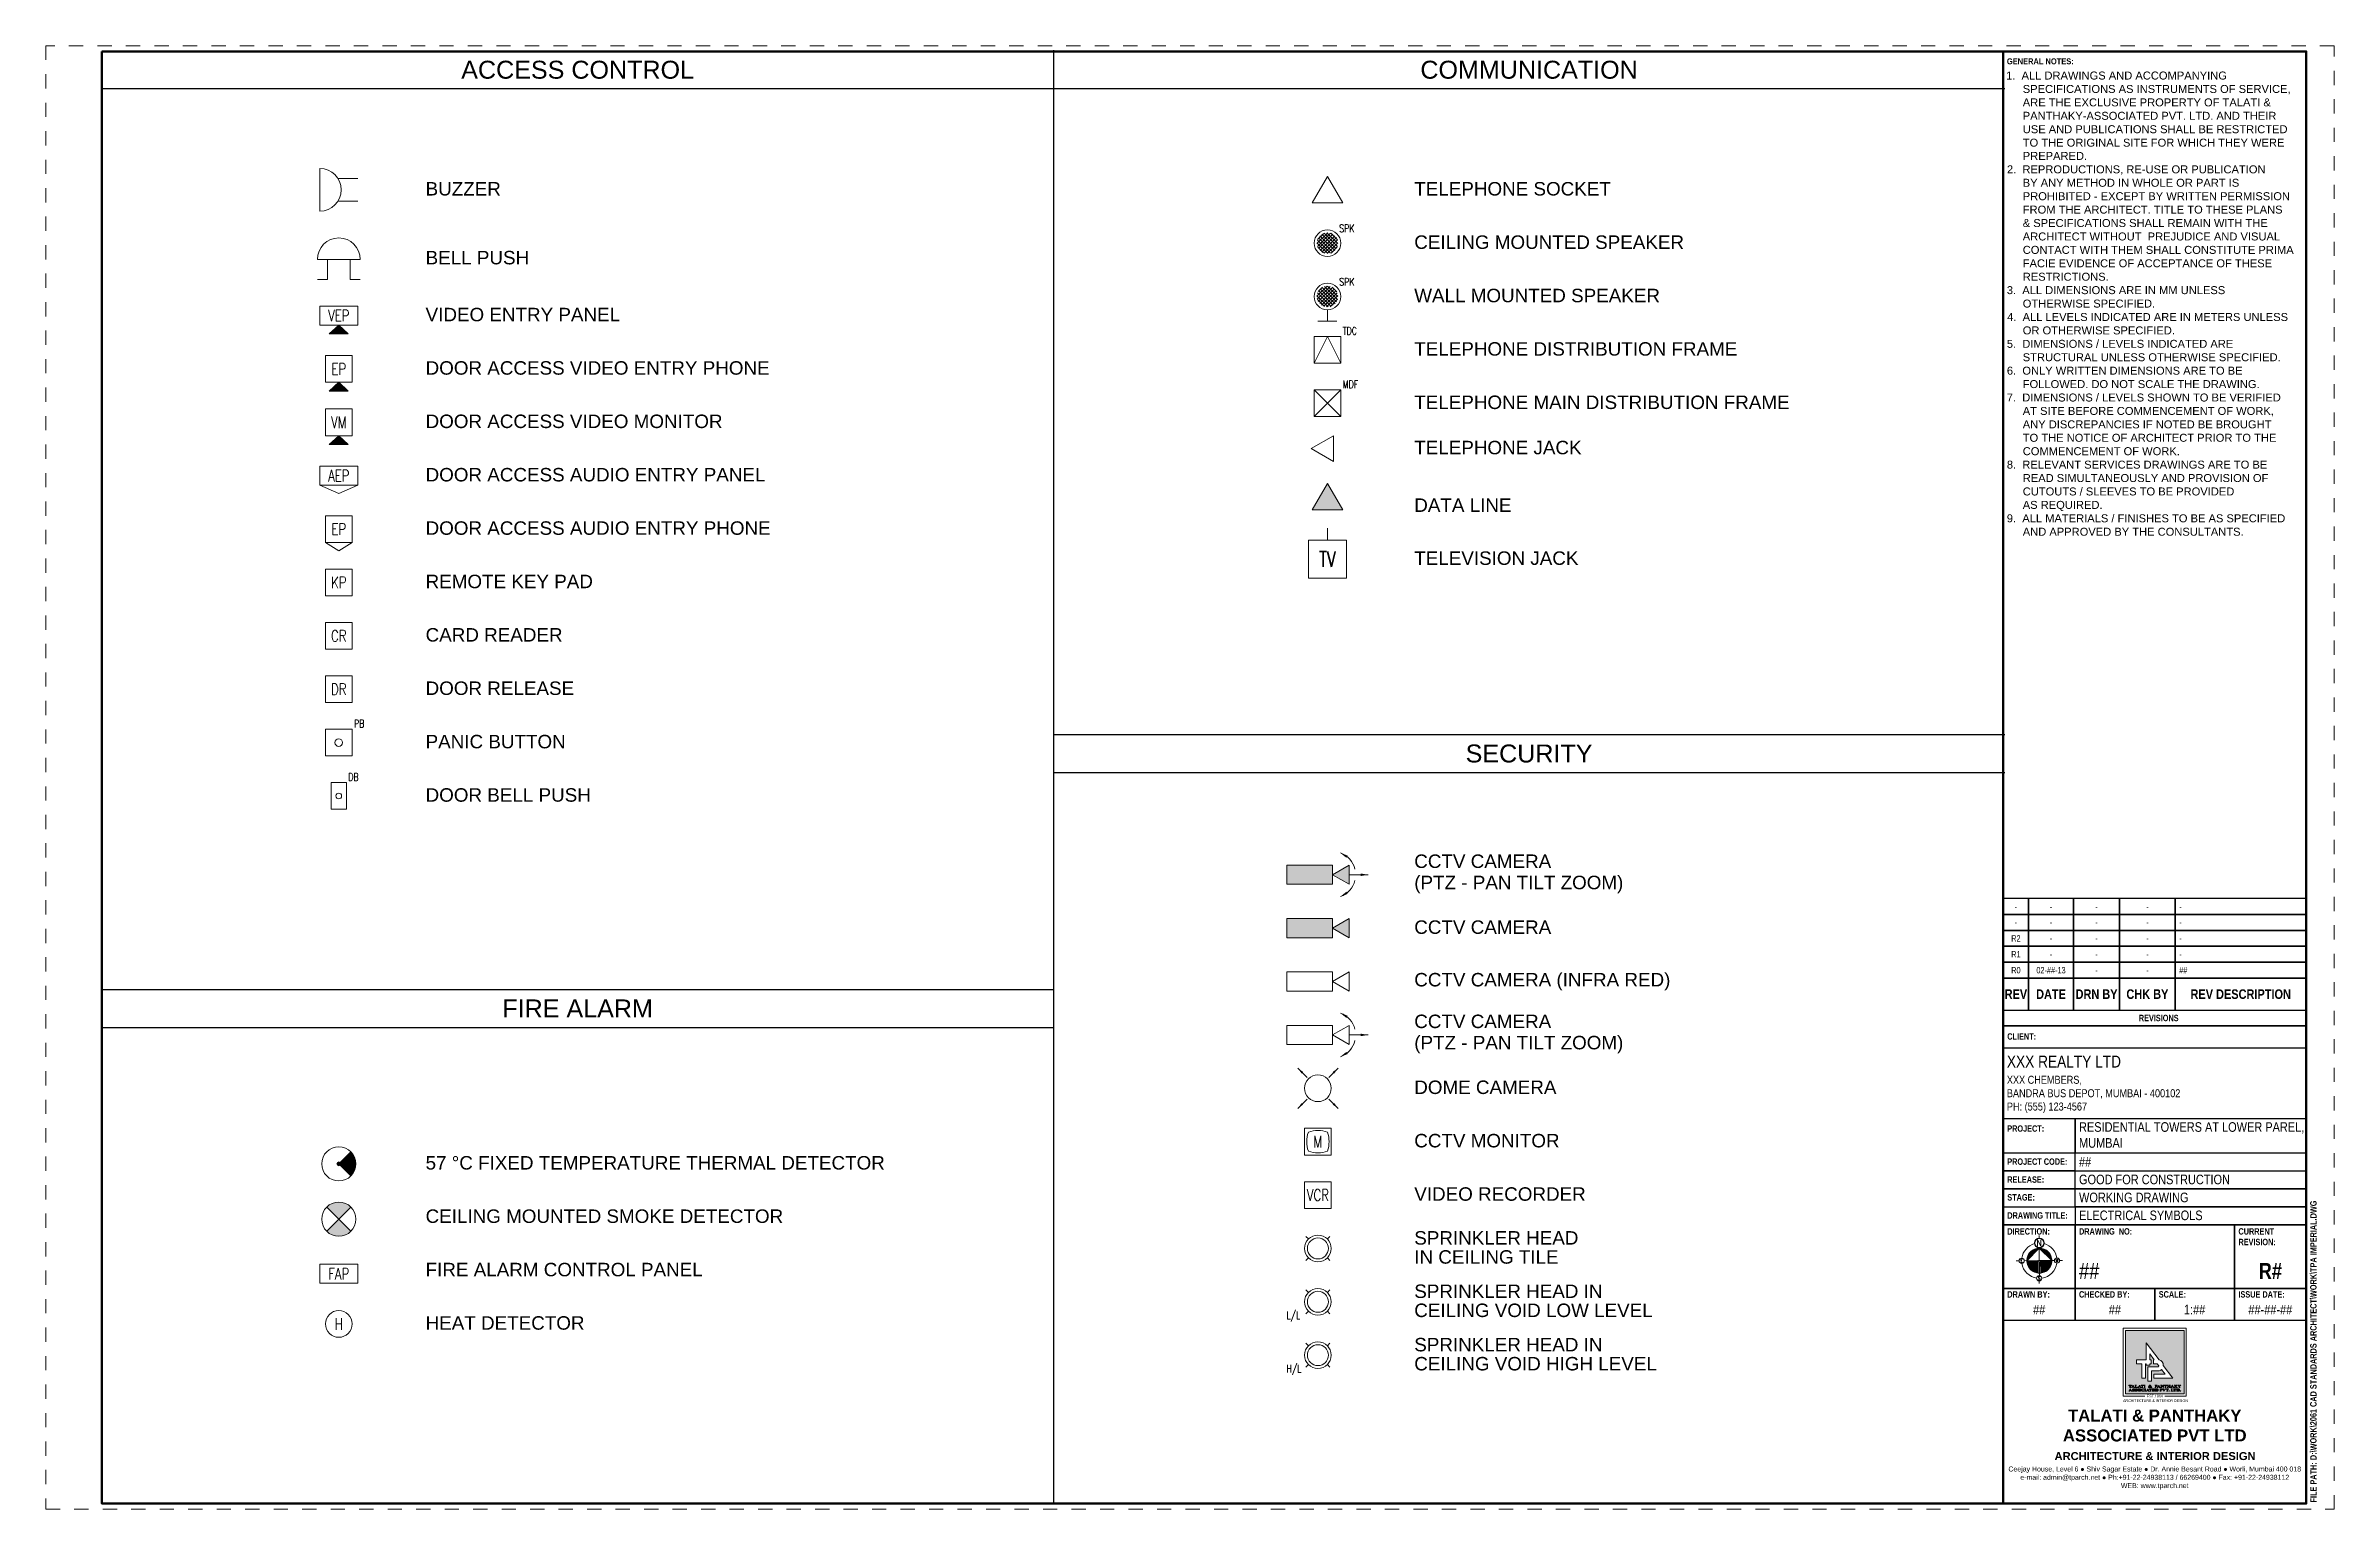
# Paper-space layout 'Symbols A3-3' of a CAD drawing. Header units: inches. Extents: x 0 to 16.1, y 0 to 10.3.
import ezdxf
from ezdxf.enums import TextEntityAlignment as Align

# ---------------------------------------------------------------- set-up
doc = ezdxf.new("R2010")
doc.units = ezdxf.units.IN
doc.linetypes.add('DASHDOT', pattern=[1, 0.5, -0.25, 0, -0.25])
for name, color, linetype, lineweight in [('E-ACCS', 152, 'Continuous', 5), ('E-CCTV', 8, 'Continuous', 5), ('E-CCTV-IDEN', 4, 'Continuous', 5), ('E-COMM', 255, 'Continuous', 5), ('E-COMM-IDEN', 4, 'Continuous', 5), ('F-FIRE', 6, 'Continuous', 9), ('F-FIRE-IDEN', 4, 'Continuous', 9), ('F-SPRN', 255, 'Continuous', 9), ('G-ANNO-TEXT', 3, 'Continuous', 15), ('G-ANNO-TEXT-BOLD', 1, 'Continuous', 15), ('G-ANNO-TTLB', 7, 'Continuous', 50), ('G-PAPR-BORD', 252, 'Continuous', 5), ('G-PAPR-MEDM', 6, 'Continuous', 30), ('G-PAPR-THCK', 4, 'Continuous', 100), ('G-PAPR-THIN', 20, 'Continuous', 5)]:
    doc.layers.add(name, color=color, linetype=linetype, lineweight=lineweight)
doc.layers.add('E-CTRL-IDEN', color=4, linetype='Continuous')
doc.layers.add('G-ANNO-REFR', color=253, linetype='DASHDOT', lineweight=5, plot=False)
doc.styles.add('C2', font='romanc.shx')
doc.styles.add('C3', font='romanc.shx', dxfattribs={"width": 0.9, "height": 9})
doc.styles.add('Logo', font='swiss.ttf')
doc.styles.add('Medium text', font='arial.ttf', dxfattribs={"height": 3.2})
doc.styles.add('NOTES', font='arial.ttf', dxfattribs={"height": 2})
doc.styles.add('NOTES_ROMANS', font='romans.shx', dxfattribs={"width": 0.75})
doc.styles.add('Small text', font='arial.ttf', dxfattribs={"height": 2.4})
doc.styles.add('SUB-TITLE', font='swisscb.ttf')
doc.styles.add('SUB-TITLE-2', font='swissc.ttf')
doc.styles.add('TITLE', font='swisscb.ttf')
doc.styles.add('TITLE_ARIAL', font='arial.ttf')
doc.styles.add('TITLE_VERDANA', font='verdana.ttf')
doc.styles.add('TradeMark', font='monbaiti.ttf')
pattern_1 = [(0, (0, 0), (0.0046875, 0.009375), [0, -0.009375])]

psp = doc.layouts.new('Symbols A3-3')

# ---------------------------------------------------------------- texts
at = {"layer": 'G-ANNO-TEXT', "style": 'Small text'}
for s, p in [('BUZZER', (2.66608384806276, 9.224155366333067)), ('TELEPHONE SOCKET', (9.605585850508342, 9.224155366333067)), ('BELL PUSH', (2.66608384806276, 8.740722391677929)), ('CEILING MOUNTED SPEAKER', (9.605585850508342, 8.849367746625651)), ('WALL MOUNTED SPEAKER', (9.605585850508342, 8.474580126918237)), ('VIDEO ENTRY PANEL', (2.66608384806276, 8.340947367850335)), ('TELEPHONE DISTRIBUTION FRAME', (9.605585850508342, 8.099792507210827)), ('DOOR ACCESS VIDEO ENTRY PHONE', (2.66608384806276, 7.966159748142913)), ('TELEPHONE MAIN DISTRIBUTION FRAME', (9.605585850508342, 7.725004887503412)), ('DOOR ACCESS VIDEO MONITOR', (2.66608384806276, 7.5913721284355)), ('TELEPHONE JACK', (9.605585850508342, 7.40710467435873)), ('DOOR ACCESS AUDIO ENTRY PANEL', (2.66608384806276, 7.216584508728093)), ('DATA LINE', (9.605585850508342, 7.002806985030801)), ('DOOR ACCESS AUDIO ENTRY PHONE', (2.66608384806276, 6.841796889020675)), ('TELEVISION JACK', (9.605585850508342, 6.630758890679084)), ('REMOTE KEY PAD', (2.66608384806276, 6.467009269313258)), ('CARD READER', (2.66608384806276, 6.092221649605846)), ('DOOR RELEASE', (2.66608384806276, 5.717434029898433)), ('PANIC BUTTON', (2.66608384806276, 5.342646410191014)), ('DOOR BELL PUSH', (2.66608384806276, 4.967858790483606)), ('CCTV CAMERA', (9.605585850508344, 4.502673226501608)), ('(PTZ - PAN TILT ZOOM)', (9.605585850508344, 4.353523051311924)), ('CCTV CAMERA', (9.605585850508344, 4.039925247066932)), ('CCTV CAMERA (INFRA RED)', (9.605585850508344, 3.670874172559129)), ('CCTV CAMERA', (9.605585850508344, 3.378310367379364)), ('(PTZ - PAN TILT ZOOM)', (9.605585850508344, 3.22916019218968)), ('DOME CAMERA', (9.605585850508344, 2.915562387944697)), ('CCTV MONITOR', (9.605585850508344, 2.540774768237281)), ('57 °C FIXED TEMPERATURE THERMAL DETECTOR', (2.66608384806276, 2.385149786591307)), ('VIDEO RECORDER', (9.605585850508344, 2.16598714852987)), ('CEILING MOUNTED SMOKE DETECTOR', (2.66608384806276, 2.010362166883895)), ('SPRINKLER HEAD', (9.605585850508344, 1.858125889484491)), ('IN CEILING TILE', (9.605585850508344, 1.724273168160414)), ('FIRE ALARM CONTROL PANEL', (2.66608384806276, 1.635574547176476)), ('SPRINKLER HEAD IN', (9.605585850508344, 1.483338269777075)), ('HEAT DETECTOR', (2.66608384806276, 1.260786927469068)), ('CEILING VOID LOW LEVEL', (9.605585850508344, 1.349485548452998)), ('SPRINKLER HEAD IN', (9.605585850508344, 1.108550650069663)), ('CEILING VOID HIGH LEVEL', (9.605585850508344, 0.974697928745587))]:
    psp.add_text(s, height=0.09455999999999999, dxfattribs=at).set_placement(p)
at = {"layer": 'G-ANNO-TEXT-BOLD', "style": 'Medium text'}
for s, p in [('ACCESS CONTROL', (3.73315, 10.10732026919073)), ('COMMUNICATION', (10.41145, 10.10732026919073)), ('SECURITY', (10.41145, 5.306355374567599)), ('FIRE ALARM', (3.73315, 3.516298448008561))]:
    psp.add_text(s, height=0.12608, dxfattribs=at).set_placement(p, align=Align.MIDDLE_CENTER)

# ---------------------------------------------------------------- blocks, each defined once
blk = doc.blocks.new('TPA Logo master')
at = {"layer": 'G-PAPR-BORD'}
h = blk.add_hatch(dxfattribs=at)
h.set_pattern_fill('DOTS', color=256, scale=0.15)
h.set_pattern_definition(pattern_1)
edge = h.paths.add_edge_path(flags=16)
edge.add_arc((4.929212707939588, 1.178981702378542), 0.04826888526780299, 147.1547097466349, 185.900401168728, ccw=False)
edge.add_arc((4.917522097027837, 1.160476816879958), 0.05319514993245231, 86.20166655176172, 122.8585414076257, ccw=False)
edge.add_line((4.921046003218965, 1.213555118110237), (4.934368837864636, 1.213555118110237))
edge.add_line((4.934368837864636, 1.213555118110237), (4.934368837864636, 1.220925196850394))
edge.add_line((4.934368837864636, 1.220925196850394), (4.803963326053612, 1.220925196850394))
edge.add_line((4.803963326053612, 1.220925196850394), (4.803963326053612, 1.213555118110237))
edge.add_line((4.803963326053612, 1.213555118110237), (4.816998759124479, 1.213555118110237))
edge.add_arc((4.820522665315607, 1.160476816879956), 0.05319514993245472, 57.14145859237482, 93.79833344823908, ccw=False)
edge.add_arc((4.808832054403857, 1.178981702378545), 0.04826888526780237, -5.90040116873098, 32.84529025336212, ccw=False)
edge.add_line((4.85684521581739, 1.17401968503937), (4.85684521581739, 1.01791785832878))
edge.add_line((4.85684521581739, 1.01791785832878), (4.627641732283465, 1.220925196850394))
edge.add_line((4.627641732283465, 1.220925196850394), (4.525842519685039, 1.220925196850394))
edge.add_line((4.525842519685039, 1.220925196850394), (4.525842519685039, 1.213511811023622))
edge.add_arc((4.528493202247603, 1.08171682676256), 0.1318216370495417, 80.52517766161549, 91.15218687563231, ccw=False)
edge.add_arc((4.531471905758267, 1.117015758568884), 0.09655665629941396, 45.03941517189281, 78.82033146249051, ccw=False)
edge.add_line((4.599700787401574, 1.185338577490726), (4.599700787401574, 0.9969488189074069))
edge.add_arc((4.55168762598804, 0.9919868015682327), 0.04826888526780236, -32.84529025336212, 5.90040116873098, ccw=False)
edge.add_arc((4.56337823689979, 1.010491687066825), 0.05319514993245757, 266.2016665517602, 302.85854140762433, ccw=False)
edge.add_line((4.55985433070866, 0.9574133858365408), (4.546531496062991, 0.9574133858365408))
edge.add_line((4.546531496062991, 0.9574133858365408), (4.546531496062991, 0.9500433070963834))
edge.add_line((4.546531496062991, 0.9500433070963834), (4.676937007874017, 0.9500433070963834))
edge.add_line((4.676937007874017, 0.9500433070963834), (4.676937007874017, 0.9574133858365408))
edge.add_line((4.676937007874017, 0.9574133858365408), (4.663901574803148, 0.9574133858365408))
edge.add_arc((4.66037766861202, 1.010491687066819), 0.05319514993245201, 237.14145859237408, 273.7983334482383, ccw=False)
edge.add_arc((4.672068279523771, 0.9919868015682353), 0.04826888526780301, 174.0995988312721, 212.8452902533652, ccw=False)
edge.add_line((4.624055118110237, 0.9969488189074069), (4.624055118110237, 1.163807086614174))
edge.add_line((4.624055118110237, 1.163807086614174), (4.87140157480315, 0.9456692913385831))
edge.add_line((4.87140157480315, 0.9456692913385831), (4.881199546526053, 0.9456692913385831))
edge.add_line((4.881199546526053, 0.9456692913385831), (4.881199546526053, 1.17401968503937))
edge = h.paths.add_edge_path(flags=16)
edge.add_ellipse((6.925031518524428, 0.5590522927068631), major_axis=(-0.03068890885695685, 5.009215443507742e-05), ratio=0.721453074475088, start_angle=0, end_angle=360)
edge = h.paths.add_edge_path(flags=16)
edge.add_ellipse((5.549740180046367, 0.5590522888217748), major_axis=(-0.03068890885695685, 5.009215443507742e-05), ratio=0.721453074475088, start_angle=0, end_angle=360)
edge = h.paths.add_edge_path(flags=0)
edge.add_arc((4.34096068881553, 2.090164737411889), 1.536077374615512, 223.3393887121943, 225.5101503088249, ccw=False)
edge.add_arc((3.443913265278757, 1.243664932325982), 0.3026853039078878, 217.2858637875661, 223.3393887121941, ccw=False)
edge.add_arc((3.81628774869221, 1.527193106735259), 0.7707141294959002, 214.7349304099655, 217.285863787567, ccw=False)
edge.add_arc((3.249775308890234, 0.9190635538091989), 0.1817364550780084, 111.585194774356, 127.5667249415468)
edge.add_arc((3.178405392328482, 1.01185070178771), 0.06467612951884413, 127.5667249415468, 152.7589559017315)
edge.add_arc((3.158781512475611, 1.021953783292321), 0.04260422619428363, 152.7589559017318, 188.0850152439702)
edge.add_arc((3.162529280512378, 1.022486169688192), 0.04638961924282147, 188.0850152439708, 213.914097275711)
edge.add_arc((3.172800077831498, 1.02939152782593), 0.05876593729710824, 213.9140972757132, 235.789594658638)
edge.add_arc((3.178431926539968, 1.037675305108878), 0.06878285728024652, 235.789594658635, 257.3205401050935)
edge.add_arc((3.186173697876542, 1.07208576780073), 0.1040534536190544, 257.3205401050949, 271.7961161441624)
edge.add_arc((3.185515019583423, 1.093090602757071), 0.1250686135907741, 271.7961161441626, 285.1674292668424)
edge.add_arc((3.190026123602544, 1.076449599165034), 0.1078270051964994, 285.1674292668412, 299.8019670664538)
edge.add_arc((3.582569170835863, 0.3910853624852331), 0.6819920758916358, 117.7993580535607, 119.80196706645481, ccw=False)
edge = h.paths.add_edge_path(flags=0)
edge.add_arc((3.605707579692255, 1.345785350406654), 0.4459227952662154, 206.7355999715664, 210.5390238130991, ccw=False)
edge.add_arc((3.306375714445737, 1.1950040011377), 0.1107592816801964, 199.5757747942208, 206.7355999715587, ccw=False)
edge.add_arc((3.26493550736433, 1.180267547131174), 0.06677685519374185, 186.5420357767325, 199.5757747942284, ccw=False)
edge.add_arc((3.226173463412543, 1.175822360228688), 0.02776075931116632, 158.6383915526691, 186.5420357767332, ccw=False)
edge.add_arc((3.230550673968823, 1.174110332726249), 0.0324608668017587, 135.4784797375205, 158.6383915526642, ccw=False)
edge.add_arc((3.279885521745177, 1.125592674803837), 0.1016554499379556, 128.8448776475701, 135.4784797375206, ccw=False)
edge.add_arc((3.239685237276461, 1.168681820485791), 0.04309485506947741, 103.23617736536733, 123.1400935142567, ccw=False)
edge.add_arc((3.246243645407734, 1.140799107410957), 0.0717385001871978, 94.23705743446612, 103.23617736536562, ccw=False)
edge.add_arc((3.246815273380008, 1.133083341057224), 0.0794754122950146, 87.41620836596229, 94.23705743446692, ccw=False)
edge.add_arc((3.247825507115269, 1.155470164563488), 0.05706580634353704, 75.46675588718068, 87.41620836596218, ccw=False)
edge.add_arc((3.251257131662149, 1.168707582344399), 0.04339081908441596, 65.28994372603432, 75.46675588717898, ccw=False)
edge.add_arc((3.250667059390816, 1.167425266109884), 0.04480238566474338, 52.329041311988874, 65.28994372603711, ccw=False)
edge.add_arc((3.256384546275313, 1.174830584183997), 0.03544672470181948, 37.9451026990655, 52.329041311987226, ccw=False)
edge.add_arc((3.263843954218871, 1.180647011181288), 0.02598767665863771, 17.54273647514532, 37.94510269906698, ccw=False)
edge.add_arc((3.260242700751111, 1.179508586443542), 0.02976458510637172, -1.0650164275381258, 17.542736475148388, ccw=False)
edge.add_arc((3.249715874782118, 1.179704282079062), 0.04029322992720367, 342.4700094261704, 358.93498357245346, ccw=False)
edge.add_arc((3.250489176388, 1.179460015933451), 0.03948226671992949, 319.96313465500134, 342.4700094261752, ccw=False)
edge.add_arc((3.215331521834071, 1.208999360244575), 0.08540212665073246, 311.6200859255202, 319.96313465500214, ccw=False)
edge.add_arc((3.232070341358093, 1.190159281158487), 0.06020020888585133, 302.74039250014675, 311.6200859255215, ccw=False)
edge.add_arc((3.147735917671576, 1.321320161471932), 0.216134398668384, 298.87110385677846, 302.7403925001435, ccw=False)
edge.add_arc((3.197731162259374, 1.230645878098048), 0.1125904459393074, 292.1114511174445, 298.871103856777, ccw=False)
edge.add_arc((3.080264107846498, 1.512625345114205), 0.4180556366117055, 289.76596583738706, 292.4798553426881, ccw=False)
edge = h.paths.add_edge_path(flags=16)
edge.add_line((3.327413385826771, 1.124460629921261), (3.443562992125983, 1.124460629921261))
edge.add_line((3.443562992125983, 1.124460629921261), (3.443562992125983, 1.117023622047244))
edge.add_arc((3.449369780013627, 0.9861925007696726), 0.1309599216566611, 92.5413389830262, 102.6885834602143)
edge.add_arc((3.431925296948159, 1.063671757552506), 0.05154112526033119, 102.688583460211, 113.2493659738952)
edge.add_arc((3.426512897769198, 1.076269842210586), 0.03782960448674227, 113.249365973899, 132.7106018271226)
edge.add_arc((3.48315411714497, 1.011700290738499), 0.1237132711057188, 131.7018932327224, 139.1402663326919)
edge.add_arc((3.824112538413137, 0.7167720029357292), 0.5745295751364783, 139.1402663326859, 140.7224440531207)
edge.add_arc((3.753588996027626, 0.7744487354834177), 0.4834242761249583, 140.7224440531254, 143.1166270694053)
edge.add_arc((3.203416338721026, 1.187280442346039), 0.2044128928612138, 316.64528264457147, 323.11662706940496, ccw=False)
edge.add_arc((3.698404118448152, 0.7199342571611855), 0.4763406299985843, 136.6452826445755, 138.3385073416571)
edge.add_arc((3.208243971545831, 1.156060438017735), 0.1797561732551921, 312.5323068986915, 318.33850734164963, ccw=False)
edge.add_arc((3.805111229180329, 0.5054310393775954), 0.7031759518886133, 132.532306898696, 133.9156045196164)
edge.add_arc((3.481726233498591, 1.205353416501729), 0.2537768251575436, 229.641890188099, 237.1773264059312)
edge.add_arc((3.407604410362036, 1.090438756425873), 0.1170309887842332, 237.1773264059314, 247.674269721369)
edge.add_arc((3.402878938959244, 1.078931588653124), 0.1045913348449631, 247.6742697213691, 260.1072720375514)
edge.add_arc((3.400119320397312, 1.063107829570356), 0.08852874333185856, 260.1072720375512, 271.3337129301787)
edge.add_arc((3.400213218221575, 1.059074744811534), 0.08449456566184436, 271.333712930179, 282.5954440117208)
edge.add_arc((3.407511714658805, 1.026410948584061), 0.05102530163895067, 282.595444011719, 300.9874721491018)
edge.add_arc((3.411990345289727, 1.018953562522074), 0.04232640865157951, 300.9874721491021, 324.5082738892582)
edge.add_arc((3.413328735532312, 1.017999189616739), 0.04068259720135613, 324.5082738892668, 340.1676633894368)
edge.add_line((3.451598425196849, 1.004196850393701), (3.461811023622047, 0.9987913385826777))
edge.add_arc((3.377609858510381, 1.028631788043492), 0.08933246123434366, 323.80739897035085, 340.48594146345897, ccw=False)
edge.add_arc((3.395498692219199, 1.015542688158995), 0.06716638564013706, 306.02488532266125, 323.80739897034925, ccw=False)
edge.add_arc((3.386063447313173, 1.028517334335077), 0.08320899421328382, 287.5845486621915, 306.0248853226608, ccw=False)
edge.add_arc((3.376163771825255, 1.059754290733962), 0.1159771345302436, 277.43591334313317, 287.58454866219273, ccw=False)
edge.add_arc((3.37665432110075, 1.055995717412583), 0.1121866844245343, 266.45980005778017, 277.43591334313317, ccw=False)
edge.add_arc((3.377823834503026, 1.074899419848447), 0.1311265293917402, 254.95159972875018, 266.45980005777966, ccw=False)
edge.add_arc((3.380714316143808, 1.08565050828322), 0.1422593990419252, 245.6327842298486, 254.951599728751, ccw=False)
edge.add_arc((3.394335314645344, 1.115723560560341), 0.1752733366053436, 236.4632268405334, 245.6327842298484, ccw=False)
edge.add_arc((3.500923283349602, 1.276536069765926), 0.3682024898961207, 232.92577929969042, 236.4632268405343, ccw=False)
edge.add_arc((3.106499199198098, 1.249611292955457), 0.3177228739698938, 293.56580550814294, 302.8730728481814, ccw=False)
edge.add_arc((3.171265567088509, 1.101125444028549), 0.1557267945689995, 283.06464480279453, 293.56580550814164, ccw=False)
edge.add_arc((3.156010431269454, 1.166864216073697), 0.2232123879861266, 275.43788792373005, 283.06464480279544, ccw=False)
edge.add_arc((3.158356242664235, 1.142222058990234), 0.1984588279022533, 264.2915841779258, 275.43788792372993, ccw=False)
edge.add_arc((3.154715274267003, 1.105798395182145), 0.1618536378867058, 254.31150168671428, 264.29158417792587, ccw=False)
edge.add_arc((3.135383889829448, 1.036971770650424), 0.09036373182505862, 232.29712706962232, 254.3115016867144, ccw=False)
edge.add_arc((3.118749232741135, 1.015451269645805), 0.06316366234103753, 206.7145916362599, 232.2971270696219, ccw=False)
edge.add_arc((3.096003423394784, 1.00400406039136), 0.03769975764172695, 154.9119414023316, 206.7145916362589, ccw=False)
edge.add_arc((3.192416981953734, 0.9588651504578829), 0.1441567699235991, 143.7972337185502, 154.9119414023342, ccw=False)
edge.add_arc((3.137030222566182, 0.9994062371005168), 0.07551805765697689, 119.99158689264789, 143.7972337185487, ccw=False)
edge.add_arc((-1.046296089118416, 8.247597637351385), 8.29326307251385, 299.9915868926483, 300.2271936869542)
edge.add_arc((3.235200783274903, 0.8992739484419068), 0.2113872145527486, 106.9518834895822, 120.2271936869532, ccw=False)
edge.add_arc((3.294272533648713, 1.184515121067929), 0.1465103266648596, 194.5123913160799, 214.5258089104978, ccw=False)
edge.add_arc((3.203798397647375, 1.161096041940097), 0.05305433406735791, 159.3073480034341, 194.5123913160797, ccw=False)
edge.add_arc((3.206979856538332, 1.159894335051043), 0.05645518397907897, 127.0696734239772, 159.3073480034343, ccw=False)
edge.add_arc((3.229888721321486, 1.129570037733614), 0.09446017172343504, 109.42024088633539, 127.06967342397579, ccw=False)
edge.add_arc((3.248532992063639, 1.076686398836729), 0.1505341237375644, 95.99727414760707, 109.42024088633599, ccw=False)
edge.add_arc((3.247222132447934, 1.089164105327473), 0.1379877492731526, 82.32487879109749, 95.9972741476073, ccw=False)
edge.add_arc((3.253148347873222, 1.133139140631391), 0.09361519289820638, 63.69361081690022, 82.32487879109738, ccw=False)
edge.add_arc((3.268898968763874, 1.164999155374933), 0.0580744754335889, 42.39025488697439, 63.69361081689982, ccw=False)
edge.add_arc((3.282692588773706, 1.177590159705348), 0.03939835851855085, -0.3366902398170737, 42.3902548869778, ccw=False)
edge.add_arc((3.282045690104063, 1.177593961154205), 0.04004526835755398, 319.70414887887745, 359.6633097601773, ccw=False)
edge.add_arc((3.248396209631164, 1.206126607066403), 0.08416328529901308, 299.1362562262958, 319.7041488788822, ccw=False)
edge.add_arc((3.107857962040466, 1.45824843414583), 0.3728091145183748, 293.8745287784525, 299.1362562262943, ccw=False)
edge.add_arc((3.089644339491807, 1.4993991889542), 0.4178104552499973, 289.78804413756643, 293.8745287784522, ccw=False)
edge.add_arc((3.931752790531417, 1.650992176162639), 0.8875026134989659, 217.8634064091455, 221.1742608181626)
edge.add_arc((3.870103218776209, 1.59707095675676), 0.8055992094194199, 221.1742608181623, 223.3159303961145)
edge.add_arc((3.859591782529091, 1.587159960977773), 0.7911521291154849, 223.3159303961134, 225.430103974855)
edge.add_arc((3.145605395628484, 1.212125018770045), 0.2465163321128338, 310.0956132955123, 320.4502084993637)
edge.add_arc((3.262685029291685, 1.115441009988793), 0.09467615899411459, 320.4502084993626, 336.7273508047977)
edge.add_arc((3.310540696651939, 1.094858179509675), 0.04258184251882705, 336.7273508047949, 356.9617454555873)
edge.add_arc((3.331875517408049, 1.093725784734859), 0.02121699066768196, 356.9617454555942, 410.7085071218032)
edge.add_arc((3.325948153841823, 1.086481767415263), 0.03057698136067108, 50.70850712179889, 87.2533661742065)
edge.add_line((3.327413385826771, 1.117023622047244), (3.327413385826771, 1.124460629921261))
edge = h.paths.add_edge_path(flags=16)
edge.add_line((3.801913385826772, 0.7540275590551184), (3.791031496062992, 0.7540275590551184))
edge.add_arc((3.670267744174293, 0.7227792321991877), 0.1247410986865605, 14.50742497149387, 24.72363280161504)
edge.add_arc((3.752019678594412, 0.760421782433217), 0.03473920776446481, 24.72363280161779, 48.79187877126753)
edge.add_arc((3.749286136041525, 0.7573001748099267), 0.03888850759000488, 48.79187877126489, 73.98630878632459)
edge.add_arc((3.771284076379397, 0.8339469801768294), 0.04085258691001079, 250.0284146962976, 253.9863087863238, ccw=False)
edge.add_arc((3.725151253148051, 0.6331136152154997), 0.1655943240826377, 78.79458593124383, 92.36467216466737)
edge.add_line((3.718318897637795, 0.7985669291338588), (3.615370078740156, 0.7985669291338588))
edge.add_line((3.615370078740156, 0.7985669291338588), (3.615370078740156, 0.6915039370078744))
edge.add_line((3.615370078740156, 0.6915039370078744), (3.697818897637795, 0.6915039370078744))
edge.add_arc((3.700347021211016, 0.8589892694985268), 0.1675044119069879, 269.1352089826869, 278.48280410798)
edge.add_arc((3.717298573137899, 0.7453304517981865), 0.05258843410681853, 278.4828041079792, 293.3937709418199)
edge.add_arc((3.728719315692104, 0.7189307988696853), 0.02382430653036048, 293.3937709418183, 325.3997652553976)
edge.add_arc((3.707132740851462, 0.7338225099080224), 0.05004916632026139, 325.3997652554033, 339.7777673466351)
edge.add_arc((3.713552801725535, 0.7314575586018972), 0.04320737004244493, 339.7777673466346, 359.1948333978422)
edge.add_line((3.75675590551181, 0.7308503937007877), (3.766944881889764, 0.7308503937007877))
edge.add_line((3.766944881889764, 0.7308503937007877), (3.766944881889764, 0.6365761537750299))
edge.add_line((3.766944881889764, 0.6365761537750299), (3.75675590551181, 0.6365761537750299))
edge.add_arc((3.713552801725535, 0.6359689888739204), 0.04320737004244496, 0.8051666021577693, 20.22223265336547)
edge.add_arc((3.707132740851462, 0.6336040375677952), 0.05004916632026141, 20.22223265336496, 34.60023474459669)
edge.add_arc((3.728719315692104, 0.6484957486061323), 0.02382430653036039, 34.60023474460237, 66.60622905818171)
edge.add_arc((3.717298573137899, 0.6220960956776311), 0.05258843410681848, 66.60622905818008, 81.51719589202075)
edge.add_arc((3.700347021211016, 0.5084372779772908), 0.1675044119069879, 81.51719589201998, 90.86479101731307)
edge.add_line((3.697818897637795, 0.6759226104679432), (3.615370078740156, 0.6759226104679432))
edge.add_line((3.615370078740156, 0.6759226104679432), (3.615370078740156, 0.5834887079435029))
edge.add_arc((3.74196150775977, 0.585545535074113), 0.1266081373335584, 180.9308461572026, 186.7499615021245)
edge.add_arc((3.627833360688335, 0.5711474163138424), 0.01161245911570928, 182.3837451192134, 247.6382805095526)
edge.add_arc((3.638017747454425, 0.5959035243539452), 0.03838159468439286, 247.6382805095509, 261.9851555105411)
edge.add_arc((3.643003634900964, 0.6313133875328053), 0.074140754126068, 261.985155510542, 272.5841999439934)
edge.add_line((3.646346456692914, 0.5572480314960635), (3.71001968503937, 0.5572480314960635))
edge.add_arc((3.715781235151135, 0.7992134964760118), 0.2420340507090954, 268.6359618037328, 280.0786356474349)
edge.add_arc((3.749977820518528, 0.6068194674252468), 0.0466245604964244, 280.0786356474352, 302.9036419751433)
edge.add_arc((3.604130343467771, 0.8322339230461544), 0.3151076388550823, 302.9036419751445, 306.0538030358182)
edge.add_arc((3.746346619217908, 0.6368760549262611), 0.07346706750045888, 306.0538030358159, 323.4056459450549)
edge.add_arc((4.101957218492238, 0.3728306821298176), 0.3694537574913908, 139.9872374494084, 143.4056459450543, ccw=False)
edge.add_line((3.818992125984252, 0.610374015748032), (3.830043307086614, 0.610374015748032))
edge.add_line((3.830043307086614, 0.610374015748032), (3.797751968503253, 0.5424685039355706))
edge.add_line((3.797751968503253, 0.5424685039355706), (3.509055118110236, 0.5424685039355706))
edge.add_line((3.509055118110236, 0.5424685039355706), (3.509055118110236, 0.5498385826757279))
edge.add_line((3.509055118110236, 0.5498385826757279), (3.522377952755905, 0.5498385826757279))
edge.add_arc((3.525901858947034, 0.6029168839060092), 0.05319514993245483, 266.2016665517609, 302.8585414076251)
edge.add_arc((3.514211248035284, 0.5844119984074224), 0.04826888526780301, 327.1547097466348, 365.9004011687278)
edge.add_line((3.562224409448818, 0.5893740157465941), (3.562224409448818, 0.7664693124679185))
edge.add_arc((3.514211248035284, 0.7714313298070901), 0.04826888526780341, 354.0995988312723, 392.845290253365)
edge.add_arc((3.525901858947034, 0.7529264443085034), 0.05319514993245475, 57.14145859237487, 93.79833344823905)
edge.add_line((3.522377952755905, 0.8060047455387847), (3.509055118110236, 0.8060047455387847))
edge.add_line((3.509055118110236, 0.8060047455387847), (3.509055118110236, 0.813374824278942))
edge.add_line((3.509055118110236, 0.813374824278942), (3.797749978423733, 0.813374824278942))
edge.add_line((3.797749978423733, 0.813374824278942), (3.801913385826772, 0.7540275590551184))
edge = h.paths.add_edge_path(flags=16)
edge.add_line((4.742311023622047, 0.8133464566929138), (4.895582677165354, 0.8133464566929138))
edge.add_line((4.895582677165354, 0.8133464566929138), (4.895582677165354, 0.8059330708661423))
edge.add_arc((4.903391663738281, 0.649884343591537), 0.1562439936615814, 92.86480423734305, 102.8203687024659)
edge.add_arc((4.874135494431813, 0.7784442898359776), 0.02439717640434835, 102.8203687024658, 131.0520006257302)
edge.add_arc((4.865969846152407, 0.7878205932745432), 0.01196363797013652, 131.0520006257335, 182.9342005151679)
edge.add_arc((4.883518594453257, 0.7887200767645761), 0.02953542323730381, 182.9342005151668, 203.6360753583624)
edge.add_arc((5.032722375926783, 0.8540175118647555), 0.1924020049435022, 203.6360753583591, 210.4061478362475)
edge.add_line((4.866783464566929, 0.7566377952755912), (4.962244094488188, 0.5978385826771659))
edge.add_line((4.962244094488188, 0.5978385826771659), (5.050744094488188, 0.7545787401574806))
edge.add_arc((4.921958486482877, 0.8302424020438904), 0.1493677427002179, 329.5650640210841, 339.9936281882659)
edge.add_arc((5.04225786653388, 0.7864418572136143), 0.02134263356890429, 339.9936281882746, 367.4287681441967)
edge.add_arc((5.046053644227991, 0.7817078652189211), 0.01891532071041, 23.33821549975234, 63.72776808878744)
edge.add_arc((5.026412923238815, 0.7419193506085447), 0.06328742699211329, 63.72776808878165, 70.98740366549958)
edge.add_arc((5.027868574752212, 0.7461438522716876), 0.05881916831223011, 70.98740366550487, 84.6282844993736)
edge.add_arc((5.046059970906665, 0.9396080405359393), 0.1354984043228614, 260.5896910568647, 264.62828449937393, ccw=False)
edge.add_line((5.023905511811023, 0.8059330708661423), (5.023905511811023, 0.8133464566929138))
edge.add_line((5.023905511811023, 0.8133464566929138), (5.139602362204723, 0.8133464566929138))
edge.add_line((5.139602362204723, 0.8133464566929138), (5.139602362204723, 0.8059330708661423))
edge.add_arc((5.152434647826214, 0.6989750499652889), 0.1077250471770558, 96.84135979714262, 106.8938635093194)
edge.add_arc((5.135256532248768, 0.7555366644794413), 0.04861240985440152, 106.8938635093168, 124.9289864528621)
edge.add_arc((5.139808993209817, 0.7490178952975809), 0.05656346339769065, 124.9289864528627, 139.9388452348156)
edge.add_arc((5.248175774697736, 0.6578900879412104), 0.1981531402941019, 139.9388452348193, 142.8460128185591)
edge.add_arc((5.150751245254328, 0.7317160895331313), 0.07591641320964562, 142.8460128185554, 152.4922232877933)
edge.add_line((5.083417322834645, 0.7667795275590557), (4.952507874015748, 0.5362716535433076))
edge.add_line((4.952507874015748, 0.5362716535433076), (4.942318897637794, 0.5362716535433076))
edge.add_line((4.942318897637794, 0.5362716535433076), (4.80179527559055, 0.7697913385826776))
edge.add_arc((4.676225779947708, 0.698464349930058), 0.144413425782538, 29.59778769443231, 40.22457598476561)
edge.add_arc((4.769953098333891, 0.7777390126934706), 0.02165642040965595, 40.22457598476694, 70.11077748882252)
edge.add_arc((4.92261698491617, 1.199716331296705), 0.4270875151281764, 248.3227638876863, 250.11077748882178, ccw=False)
edge.add_arc((4.754000673607241, 0.7755117410529234), 0.02940015702006914, 68.32276388768624, 90.85626569870847)
edge.add_arc((4.752761651300711, 0.8584129524709874), 0.05351031295121157, 258.7376813224368, 270.8562656987093, ccw=False)
edge.add_line((4.742311023622047, 0.8059330708661423), (4.742311023622047, 0.8133464566929138))
edge = h.paths.add_edge_path(flags=0)
edge.add_line((6.54765748031496, 0.7923464566929139), (6.54765748031496, 0.5620314960629926))
edge.add_arc((6.613708818941037, 0.9478666702696634), 0.3914480310199409, 260.285669834665, 269.3001151399764)
edge.add_arc((6.611156193773912, 0.7389074790513072), 0.1824732490727561, 269.3001151399765, 284.0781998673042)
edge.add_arc((6.613891506668989, 0.7280001791576141), 0.1712282000464097, 284.0781998673033, 299.5612330740364)
edge.add_arc((6.638614197356668, 0.6844117295226184), 0.12111668064796, 299.5612330740381, 323.9506349051895)
edge.add_arc((6.659714538169565, 0.6690536410452345), 0.09501887874627582, 323.9506349051865, 352.3696630108076)
edge.add_arc((6.607011110804945, 0.6761141838842746), 0.1481931443374405, 352.3696630108122, 374.209139448018)
edge.add_arc((6.668586391326626, 0.6917055765970525), 0.08467459037052655, 14.20913944801345, 43.05014344514593)
edge.add_arc((6.621972590944035, 0.6481611726646223), 0.1484630023270773, 43.05014344514712, 63.73972230833299)
edge.add_arc((6.619285244227192, 0.6427142359545098), 0.1545367945445061, 63.73972230833344, 86.13070188417828)
edge.add_arc((6.600642006470529, 0.3670687624592712), 0.4308120148818823, 86.13070188417845, 91.28200609702229)
edge.add_arc((6.595794768877271, 0.5836667236788747), 0.214159822377919, 91.28200609702235, 102.9895144069987)
edge = h.paths.add_edge_path(flags=16)
edge.add_line((6.440669291338583, 0.8133464566929138), (6.593366141732282, 0.8133464566929138))
edge.add_arc((6.607803211878738, 0.3570774912699298), 0.456497314124162, 74.95297036070662, 91.81232422234172, ccw=False)
edge.add_arc((6.696479026915621, 0.6869368764664527), 0.1149265100810127, 45.431257863894416, 74.9529703607057, ccw=False)
edge.add_arc((6.649845990436168, 0.6395965010069068), 0.1813776292585313, 29.352866642756226, 45.431257863894075, ccw=False)
edge.add_arc((6.724931214133814, 0.6818235092042855), 0.09523291938597445, -16.81645196987148, 29.352866642758613, ccw=False)
edge.add_arc((6.644467021755649, 0.7061422940165143), 0.1792917651418715, 327.39203682635093, 343.18354803012835, ccw=False)
edge.add_arc((6.704325023330801, 0.6678497821013839), 0.1082333608441301, 288.1154438365887, 327.3920368263494, ccw=False)
edge.add_arc((6.450704850566183, 1.443093988478007), 0.9239090142466786, 284.3041347630105, 288.11544383658867, ccw=False)
edge.add_arc((6.628384934231836, 0.7462373631187105), 0.2047571746198999, 264.3682846302071, 284.3041347630109, ccw=False)
edge.add_line((6.608291338582678, 0.5424685039370085), (6.440669291338583, 0.5424685039370085))
edge.add_line((6.440669291338583, 0.5424685039370085), (6.440669291338583, 0.549834645669292))
edge.add_line((6.440669291338583, 0.549834645669292), (6.454732283464567, 0.549834645669292))
edge.add_arc((6.458707160495432, 0.596387112658075), 0.04672185602212558, 265.1196437034565, 305.3698412582174)
edge.add_arc((6.47570421301861, 0.5724432549912116), 0.01735847552112288, 305.3698412582053, 357.1895841588857)
edge.add_arc((6.781435553324212, 0.557434785296994), 0.2887410289012497, 173.4440008257447, 177.1895841589042, ccw=False)
edge.add_line((6.494582677165354, 0.5904015748031499), (6.494582677165354, 0.765413385826772))
edge.add_arc((6.459779536787677, 0.7723294178151934), 0.03548365931824397, 348.7606788617052, 414.1580823290091)
edge.add_arc((6.456035811580352, 0.7415636874062513), 0.06438258081620467, 67.61259029485797, 91.16012378125058)
edge.add_line((6.454732283464567, 0.8059330708661423), (6.440669291338583, 0.8059330708661423))
edge.add_line((6.440669291338583, 0.8059330708661423), (6.440669291338583, 0.8133464566929138))
edge = h.paths.add_edge_path(flags=0)
edge.add_line((3.97405905511811, 0.7923464566929139), (3.97405905511811, 0.5620314960629926))
edge.add_arc((4.040110393744185, 0.9478666702696521), 0.3914480310199296, 260.2856698346648, 269.3001151399763)
edge.add_arc((4.037557768577061, 0.7389074790513208), 0.1824732490727698, 269.300115139976, 284.0781998673037)
edge.add_arc((4.040293081472139, 0.728000179157601), 0.1712282000463974, 284.078199867305, 299.5612330740379)
edge.add_arc((4.065015772159818, 0.6844117295226266), 0.1211166806479663, 299.5612330740354, 323.9506349051869)
edge.add_arc((4.086116112972714, 0.6690536410452275), 0.09501887874627316, 323.9506349051905, 352.3696630108117)
edge.add_arc((4.033412685608094, 0.6761141838842838), 0.14819314433744, 352.3696630108087, 374.2091394480144)
edge.add_arc((4.094987966129776, 0.691705576597049), 0.08467459037052825, 14.20913944801556, 43.05014344514804)
edge.add_arc((4.048374165747185, 0.6481611726646223), 0.1484630023270773, 43.05014344514712, 63.73972230833299)
edge.add_arc((4.04568681903034, 0.6427142359545053), 0.1545367945445106, 63.7397223083339, 86.1307018841787)
edge.add_arc((4.027043581273678, 0.3670687624593106), 0.4308120148818428, 86.13070188417832, 91.28200609702215)
edge.add_arc((4.022196343680421, 0.5836667236788661), 0.2141598223779276, 91.28200609702205, 102.9895144069984)
edge = h.paths.add_edge_path(flags=16)
edge.add_line((3.867070866141733, 0.8133464566929138), (4.019767716535434, 0.8133464566929138))
edge.add_arc((4.034204786681888, 0.3570774912699418), 0.45649731412415, 74.95297036070639, 91.81232422234149, ccw=False)
edge.add_arc((4.122880601718769, 0.6869368764664494), 0.1149265100810156, 45.431257863895325, 74.9529703607065, ccw=False)
edge.add_arc((4.076247565239318, 0.6395965010069005), 0.1813776292585352, 29.352866642757817, 45.43125786389578, ccw=False)
edge.add_arc((4.151332788936963, 0.6818235092042897), 0.09523291938597395, -16.816451969874322, 29.352866642755885, ccw=False)
edge.add_arc((4.070868596558797, 0.7061422940165143), 0.1792917651418715, 327.39203682635093, 343.18354803012835, ccw=False)
edge.add_arc((4.130726598133949, 0.6678497821013839), 0.1082333608441301, 288.1154438365887, 327.3920368263494, ccw=False)
edge.add_arc((3.877106425369332, 1.44309398847798), 0.9239090142466526, 284.3041347630109, 288.1154438365891, ccw=False)
edge.add_arc((4.054786509034985, 0.7462373631187156), 0.2047571746199051, 264.368284630207, 284.30413476301084, ccw=False)
edge.add_line((4.034692913385825, 0.5424685039370085), (3.867070866141733, 0.5424685039370085))
edge.add_line((3.867070866141733, 0.5424685039370085), (3.867070866141733, 0.549834645669292))
edge.add_line((3.867070866141733, 0.549834645669292), (3.881133858267717, 0.549834645669292))
edge.add_arc((3.885108735298583, 0.5963871126580774), 0.04672185602212808, 265.1196437034557, 305.3698412582166)
edge.add_arc((3.90210578782176, 0.572443254991208), 0.01735847552112092, 305.3698412582171, 357.1895841588975)
edge.add_arc((4.207837128127361, 0.5574347852969668), 0.288741028901252, 173.4440008257393, 177.1895841588988, ccw=False)
edge.add_line((3.920984251968504, 0.5904015748031499), (3.920984251968504, 0.765413385826772))
edge.add_arc((3.886181111590825, 0.7723294178151919), 0.03548365931824456, 348.7606788617078, 414.1580823290115)
edge.add_arc((3.882437386383501, 0.7415636874062557), 0.06438258081620032, 67.61259029485721, 91.16012378124985)
edge.add_line((3.881133858267717, 0.8059330708661423), (3.867070866141733, 0.8059330708661423))
edge.add_line((3.867070866141733, 0.8059330708661423), (3.867070866141733, 0.8133464566929138))
edge = h.paths.add_edge_path(flags=0)
edge.add_arc((1.953951670315575, 0.6635746720569647), 0.1119025225671892, 239.393092304451, 259.1038544750093, ccw=False)
edge.add_arc((1.950910737906386, 0.6584341507294219), 0.1059298992376813, 207.3359500260427, 239.39309230445258, ccw=False)
edge.add_arc((1.977590890519966, 0.672226011196603), 0.1359639791907967, 183.9205047279791, 207.3359500260403, ccw=False)
edge.add_arc((2.081390687767385, 0.6793396923660737), 0.2400072508059579, 171.6230876775745, 183.9205047279814, ccw=False)
edge.add_arc((1.951935700923932, 0.6984026426891625), 0.1091562298177391, 131.9114717959508, 171.6230876775744, ccw=False)
edge.add_arc((1.954323009564505, 0.6887096988202182), 0.1180577001865217, 96.5514491235333, 129.6307745250919, ccw=False)
edge.add_arc((1.962002990254932, 0.6504074440940119), 0.1570199231597638, 80.82760916166791, 97.74098987046648, ccw=False)
edge.add_arc((1.968910067035932, 0.6887611675433494), 0.1180577001868704, 50.3692254749584, 81.16974392211478, ccw=False)
edge.add_arc((1.971297375676649, 0.6984541114126259), 0.1091562298177403, 8.37691232242679, 48.08852820405042, ccw=False)
edge.add_arc((1.841842388833197, 0.6793911610895396), 0.2400072508059577, -3.920504727981381, 8.376912322425483, ccw=False)
edge.add_arc((1.945642186080615, 0.6722774799200731), 0.1359639791907979, 332.66404997395796, 356.07949527201913, ccw=False)
edge.add_arc((1.972322338694194, 0.6584856194528877), 0.1059298992376814, 300.6069076955474, 332.6640499739573, ccw=False)
edge.add_arc((1.96622947943686, 0.6700319416590087), 0.1189714385866211, 280.9667654699062, 300.3012160854684, ccw=False)
edge.add_arc((1.962052231324332, 0.7035168265752261), 0.1526563565927434, 258.952118321077, 280.1150505903662, ccw=False)
edge = h.paths.add_edge_path(flags=16)
edge.add_arc((1.962672350998089, 0.8281791545914596), 0.2909097166278827, 259.2095455265546, 266.8331386695955, ccw=False)
edge.add_arc((1.942409610415704, 0.7218619204068107), 0.1826787924861083, 242.7361326587471, 259.2095455265546, ccw=False)
edge.add_arc((1.948418651018419, 0.7335222597593996), 0.1957964173771707, 227.971968075166, 242.73613265874678, ccw=False)
edge.add_arc((1.896591162590326, 0.6760186046294779), 0.1183835055984166, 201.1653064892228, 227.9719680751659, ccw=False)
edge.add_arc((1.901603126423692, 0.6779591266989519), 0.1237580202154853, 180.6429008442579, 201.165306489222, ccw=False)
edge.add_arc((1.917712009356556, 0.6781398878158922), 0.1398679172954215, 165.5098666426953, 180.6429008442584, ccw=False)
edge.add_arc((1.880545605753012, 0.687744945314982), 0.1014804364405595, 138.2046108980992, 165.5098666426966, ccw=False)
edge.add_arc((1.944096456451954, 0.630933128977291), 0.1867229909549965, 120.2478682327577, 138.2046108980983, ccw=False)
edge.add_arc((1.944801433097891, 0.6297241821987606), 0.1881224709958101, 106.78229058099109, 120.24786823275701, ccw=False)
edge.add_arc((1.962844868529208, 0.5698946133940348), 0.2506136132923271, 87.74239752931919, 106.78229058101371, ccw=False)
edge.add_arc((1.960261217920334, 0.5700098233134817), 0.2506136132928733, 73.21770941900888, 87.15112862480089, ccw=False)
edge.add_arc((1.978304653351714, 0.6298393921187665), 0.1881224709958031, 59.75213176724202, 73.21770941900797, ccw=False)
edge.add_arc((1.97900962999765, 0.6310483388972894), 0.1867229909549964, 41.79538910190172, 59.75213176724242, ccw=False)
edge.add_arc((2.042560480696593, 0.6878601552349767), 0.1014804364405611, 14.490133357305297, 41.795389101902686, ccw=False)
edge.add_arc((2.005394077093049, 0.6782550977358905), 0.1398679172954215, -0.6429008442584063, 14.490133357304728, ccw=False)
edge.add_arc((2.021502960025913, 0.6780743366189552), 0.1237580202154863, 338.8346935107757, 359.3570991557398, ccw=False)
edge.add_arc((2.026514923859278, 0.6761338145494763), 0.1183835055984166, 312.0280319248341, 338.83469351077724, ccw=False)
edge.add_arc((1.974687435431185, 0.7336374696793911), 0.1957964173771651, 297.26386734125435, 312.0280319248352, ccw=False)
edge.add_arc((1.980696476033902, 0.7219771303268091), 0.1826787924861084, 280.7904544734454, 297.2638673412529, ccw=False)
edge.add_arc((1.960433735451489, 0.8282943645118738), 0.2909097166282963, 267.27462715046437, 280.7904544734354, ccw=False)
edge = h.paths.add_edge_path(flags=16)
edge.add_line((1.688488188976377, 0.8194960629921266), (1.688488188976377, 0.7258031496062998))
edge.add_line((1.688488188976377, 0.7258031496062998), (1.678275590551181, 0.7258031496062998))
edge.add_arc((1.58166229395108, 0.7109063004304081), 0.0977550264452333, 8.765432739456942, 36.28924837274473)
edge.add_arc((1.594501423735545, 0.7124867527756091), 0.0867017950930721, 40.47281713350776, 70.30817879462235)
edge.add_arc((1.574513736776534, 0.6706178529361992), 0.1329406971126872, 68.27754417841284, 83.60383628572833)
edge.add_arc((1.574735624870802, 0.6725972262560764), 0.1309489257739489, 83.6038362857282, 93.15430327542619)
edge.add_arc((1.572668383066563, 0.7101093278652432), 0.09337990587971107, 93.15430327542589, 112.8374251193196)
edge.add_arc((1.557842701524331, 0.7453138429022629), 0.05518096987118554, 112.8374251193222, 131.5606187695552)
edge.add_arc((1.550933837923246, 0.7531062645293292), 0.04476683375375533, 131.56061876955, 159.7992337557947)
edge.add_arc((1.527494961691646, 0.7617304477226371), 0.01979169702235724, 159.7992337557962, 208.209239256999)
edge.add_arc((1.553349712312974, 0.7755990117279821), 0.04913117890703633, 208.2092392570052, 229.3301286425064)
edge.add_arc((1.639665181980571, 0.9044005727605839), 0.2039143306249852, 234.527403377394, 247.6066064537372)
edge.add_arc((-6.503735509483525, -18.85943833613273), 21.17187344990893, 67.49062374745029, 67.60660645373741, ccw=False)
edge.add_arc((1.398653187576294, 0.1412690676123378), 0.5939704975144949, 61.952365348095896, 70.02181340459771, ccw=False)
edge.add_arc((1.645441077313608, 0.6044801306834163), 0.06911932673135292, 30.62006907354339, 61.95236534809618, ccw=False)
edge.add_arc((1.653068159777522, 0.6089943813543806), 0.06025643521494329, -0.5964330425549065, 30.620069073544187, ccw=False)
edge.add_arc((1.667014168612956, 0.60884920205824), 0.04630967073474779, 320.524675058349, 359.403566957442, ccw=False)
edge.add_arc((1.616257621277581, 0.6506529712400433), 0.1120651436264672, 300.33114494629945, 320.52467505835136, ccw=False)
edge.add_arc((1.614154877716174, 0.6542468993877301), 0.1162290180260828, 277.7294350790171, 300.33114494629905, ccw=False)
edge.add_arc((1.591125543154752, 0.8239189977458102), 0.2874568522458028, 267.90441623910556, 277.7294350790174, ccw=False)
edge.add_arc((1.587155620343872, 0.7154249391911747), 0.1788901859583044, 254.9404057890682, 267.9044162391052, ccw=False)
edge.add_arc((1.451483502777091, 0.2111881462527785), 0.3432799652738907, 74.94040578906835, 79.75913670042269)
edge.add_arc((1.712428042770555, 1.655545683355293), 1.124460048467385, 259.2299103952004, 259.7591367004232, ccw=False)
edge.add_arc((1.494352647907298, 0.509103228228847), 0.04253917208124802, 79.22991039519985, 91.87716093857296)
edge.add_arc((1.493535091104799, 0.5340482353488983), 0.01758077110392731, 91.8771609385737, 118.1413641855808)
edge.add_arc((1.490230578296598, 0.5402262990135058), 0.01057446854526572, 118.1413641855786, 157.5606649998225)
edge.add_arc((1.52905501253499, 0.5241928310978806), 0.05257933477922309, 157.5606649998225, 166.7190791835102)
edge.add_line((1.477881889763779, 0.5362716535433076), (1.467692913385827, 0.5362716535433076))
edge.add_line((1.467692913385827, 0.5362716535433076), (1.467692913385827, 0.629125984251969))
edge.add_line((1.467692913385827, 0.629125984251969), (1.477881889763779, 0.629125984251969))
edge.add_arc((1.629586367135702, 0.6655865849288436), 0.1560244335237495, 193.5141323833683, 203.5134067874349)
edge.add_arc((1.559018187492404, 0.634883030842747), 0.079066157739486, 203.5134067874277, 215.1500914438372)
edge.add_arc((1.543060908532619, 0.6236472127834876), 0.05955005261420163, 215.1500914438435, 235.8303752089803)
edge.add_arc((1.577379681376688, 0.6742033858062498), 0.1206541015817642, 235.8303752089794, 246.2250228956283)
edge.add_arc((1.585100075802992, 0.6943488666902768), 0.1422063198554971, 246.6506380967296, 263.0813151660264)
edge.add_arc((1.589705015938052, 0.7322982720609138), 0.1804340956426445, 263.0813151660262, 269.5786684414056)
edge.add_arc((1.589554040035226, 0.711767822965614), 0.159903091434912, 269.5786684414057, 276.2100061600009)
edge.add_arc((1.595395705842607, 0.6580817009789928), 0.1059000845430037, 276.210006160001, 287.2493112387683)
edge.add_arc((1.605852303183118, 0.6244045246292063), 0.07063689360916718, 287.2493112387664, 301.8128259091308)
edge.add_arc((1.612563029616639, 0.613586638809217), 0.05790659499209327, 301.8128259091333, 319.9188488435649)
edge.add_arc((1.633259378808096, 0.5961703277888677), 0.03085725563949039, 319.9188488435641, 352.6682765222399)
edge.add_arc((1.634895207170243, 0.5959598526900061), 0.02920794238918132, 352.6682765222374, 385.8312076112877)
edge.add_arc((1.618240576941696, 0.5878974956218597), 0.04771140988973109, 25.83120761129362, 45.59708427154813)
edge.add_arc((1.604231151822859, 0.5735929979846294), 0.06773346385064699, 45.59708427154479, 59.47036343494018)
edge.add_arc((1.545415507564118, 0.4738618471201892), 0.1835159429323997, 59.47036343494086, 66.8067981160427)
edge.add_arc((0.5382236186142475, -1.876863149080949), 2.740925473870151, 66.80679811604317, 67.61720670737452)
edge.add_arc((3.893678468967828, 6.271024901172428), 6.07083694531837, 247.21637659678458, 247.617206707374, ccw=False)
edge.add_arc((1.672009036488512, 0.9816506393808113), 0.3338259510360189, 237.544957386079, 247.2163765967842, ccw=False)
edge.add_arc((1.528166819738146, 0.7554721446915726), 0.0657824941497348, 202.5346091264038, 237.5449573860794, ccw=False)
edge.add_arc((1.509955020043669, 0.7479156788978701), 0.0460652472982305, 167.0396697003324, 202.5346091264056, ccw=False)
edge.add_arc((1.522408713159073, 0.7450495979517431), 0.05884448405957149, 136.1231630307437, 167.0396697003295, ccw=False)
edge.add_arc((1.54854549274119, 0.7199179564902688), 0.09510369874318343, 114.62050291280599, 136.1231630307449, ccw=False)
edge.add_arc((1.567640544937967, 0.6782501456949113), 0.1409384832946063, 101.3279763238512, 114.62050291280619, ccw=False)
edge.add_arc((1.571868441375196, 0.6571452272672966), 0.1624627182431521, 86.7949803823571, 101.32797632385132, ccw=False)
edge.add_arc((1.568311570009352, 0.5936257685892976), 0.2260816852628955, 74.54854438815772, 86.79498038235698, ccw=False)
edge.add_arc((1.426991152041997, 0.08235908812614778), 0.756520257659621, 72.893958689805, 74.54854438815772, ccw=False)
edge.add_arc((1.659176054883768, 0.8368048492177668), 0.03284545956956986, 252.8939586898055, 275.0631471333162)
edge.add_arc((1.660425008866159, 0.8227081969263275), 0.01869358718900232, 275.0631471333172, 311.9285306630705)
edge.add_arc((1.664961347244322, 0.8176574271425602), 0.01190472562834251, 311.9285306630617, 344.1944910618074)
edge.add_arc((1.71116425947542, 0.8045785226038702), 0.03611367545464565, 155.6020538274071, 164.1944910618179, ccw=False)
edge.add_line((1.678275590551181, 0.8194960629921266), (1.688488188976377, 0.8194960629921266))
edge = h.paths.add_edge_path(flags=16)
edge.add_line((1.359267716535433, 0.8194960629921266), (1.359267716535433, 0.7258031496062998))
edge.add_line((1.359267716535433, 0.7258031496062998), (1.349055118110236, 0.7258031496062998))
edge.add_arc((1.252441821510136, 0.7109063004304081), 0.0977550264452333, 8.765432739456942, 36.28924837274473)
edge.add_arc((1.265280951294601, 0.7124867527756091), 0.0867017950930721, 40.47281713350776, 70.30817879462235)
edge.add_arc((1.24529326433559, 0.6706178529361992), 0.1329406971126872, 68.27754417841284, 83.60383628572833)
edge.add_arc((1.245515152429856, 0.6725972262560658), 0.1309489257739596, 83.60383628572833, 93.15430327542632)
edge.add_arc((1.243447910625618, 0.7101093278652483), 0.09337990587970602, 93.1543032754266, 112.8374251193202)
edge.add_arc((1.228622229083386, 0.7453138429022574), 0.05518096987119021, 112.8374251193191, 131.5606187695521)
edge.add_arc((1.221713365482301, 0.7531062645293326), 0.04476683375375335, 131.5606187695538, 159.7992337557984)
edge.add_arc((1.198274489250701, 0.7617304477226371), 0.01979169702235724, 159.7992337557962, 208.209239256999)
edge.add_arc((1.224129239872028, 0.7755990117279773), 0.04913117890703329, 208.2092392570007, 229.330128642502)
edge.add_arc((1.310444709539625, 0.9044005727605917), 0.203914330624992, 234.527403377395, 247.6066064537382)
edge.add_arc((-6.832955981924471, -18.85943833613185), 21.17187344990812, 67.49062374744938, 67.60660645373662, ccw=False)
edge.add_arc((1.069432715135349, 0.1412690676123253), 0.5939704975145065, 61.95236534809641, 70.02181340459822, ccw=False)
edge.add_arc((1.316220604872663, 0.6044801306834163), 0.06911932673135292, 30.62006907354339, 61.95236534809618, ccw=False)
edge.add_arc((1.323847687336576, 0.6089943813543838), 0.06025643521494242, -0.596433042557976, 30.620069073541117, ccw=False)
edge.add_arc((1.337793696172011, 0.6088492020582376), 0.04630967073474688, 320.52467505835205, 359.40356695744504, ccw=False)
edge.add_arc((1.287037148836637, 0.6506529712400433), 0.1120651436264672, 300.33114494629945, 320.52467505835136, ccw=False)
edge.add_arc((1.28493440527523, 0.6542468993877301), 0.1162290180260828, 277.7294350790171, 300.33114494629905, ccw=False)
edge.add_arc((1.261905070713808, 0.8239189977458102), 0.2874568522458028, 267.90441623910556, 277.7294350790174, ccw=False)
edge.add_arc((1.257935147902927, 0.7154249391911826), 0.1788901859583122, 254.94040578906862, 267.90441623910556, ccw=False)
edge.add_arc((1.122263030336146, 0.2111881462527996), 0.34327996527387, 74.94040578906758, 79.75913670042192)
edge.add_arc((1.383207570329611, 1.655545683355293), 1.124460048467385, 259.2299103952004, 259.7591367004232, ccw=False)
edge.add_arc((1.165132175466353, 0.509103228228839), 0.04253917208125604, 79.22991039520066, 91.8771609385738)
edge.add_arc((1.164314618663853, 0.5340482353488983), 0.01758077110392731, 91.8771609385737, 118.1413641855808)
edge.add_arc((1.161010105855652, 0.5402262990135058), 0.01057446854526572, 118.1413641855786, 157.5606649998225)
edge.add_arc((1.199834540094045, 0.5241928310978917), 0.05257933477921968, 157.560664999834, 166.7190791835217)
edge.add_line((1.148661417322835, 0.5362716535433076), (1.138472440944881, 0.5362716535433076))
edge.add_line((1.138472440944881, 0.5362716535433076), (1.138472440944881, 0.629125984251969))
edge.add_line((1.138472440944881, 0.629125984251969), (1.148661417322835, 0.629125984251969))
edge.add_arc((1.300365894694757, 0.6655865849288334), 0.1560244335237462, 193.5141323833648, 203.5134067874314)
edge.add_arc((1.229797715051458, 0.6348830308427558), 0.07906615773949031, 203.5134067874332, 215.1500914438428)
edge.add_arc((1.213840436091675, 0.6236472127834876), 0.05955005261420163, 215.1500914438435, 235.8303752089803)
edge.add_arc((1.248159208935744, 0.6742033858062498), 0.1206541015817642, 235.8303752089794, 246.2250228956283)
edge.add_arc((1.255879603362048, 0.6943488666902768), 0.1422063198554971, 246.6506380967296, 263.0813151660264)
edge.add_arc((1.260484543497107, 0.7322982720608981), 0.1804340956426289, 263.0813151660259, 269.5786684414054)
edge.add_arc((1.260333567594281, 0.7117678229656293), 0.1599030914349273, 269.5786684414055, 276.2100061600007)
edge.add_arc((1.266175233401662, 0.6580817009789928), 0.1059000845430037, 276.210006160001, 287.2493112387683)
edge.add_arc((1.276631830742173, 0.6244045246291993), 0.07063689360916077, 287.2493112387687, 301.8128259091332)
edge.add_arc((1.283342557175693, 0.6135866388092227), 0.05790659499209761, 301.8128259091296, 319.9188488435612)
edge.add_arc((1.304038906367151, 0.5961703277888677), 0.03085725563949039, 319.9188488435641, 352.6682765222399)
edge.add_arc((1.305674734729297, 0.5959598526900031), 0.02920794238918182, 352.6682765222433, 385.8312076112938)
edge.add_arc((1.289020104500751, 0.5878974956218648), 0.04771140988972806, 25.83120761128857, 45.59708427154307)
edge.add_arc((1.275010679381914, 0.5735929979846222), 0.06773346385065276, 45.59708427154854, 59.47036343494393)
edge.add_arc((1.216195035123173, 0.473861847120203), 0.1835159429323874, 59.47036343493892, 66.80679811604074)
edge.add_arc((0.2090031461733031, -1.876863149080949), 2.740925473870151, 66.80679811604317, 67.61720670737452)
edge.add_arc((3.564457996526884, 6.271024901172428), 6.07083694531837, 247.21637659678458, 247.617206707374, ccw=False)
edge.add_arc((1.342788564047568, 0.9816506393808113), 0.3338259510360189, 237.544957386079, 247.2163765967842, ccw=False)
edge.add_arc((1.198946347297201, 0.7554721446915755), 0.06578249414973676, 202.5346091264058, 237.5449573860813, ccw=False)
edge.add_arc((1.180734547602724, 0.7479156788978674), 0.04606524729823025, 167.0396697003287, 202.534609126402, ccw=False)
edge.add_arc((1.193188240718128, 0.7450495979517431), 0.05884448405957149, 136.1231630307437, 167.0396697003295, ccw=False)
edge.add_arc((1.219325020300245, 0.7199179564902688), 0.09510369874318343, 114.62050291280599, 136.1231630307449, ccw=False)
edge.add_arc((1.238420072497022, 0.6782501456949113), 0.1409384832946063, 101.3279763238512, 114.62050291280619, ccw=False)
edge.add_arc((1.242647968934252, 0.6571452272672966), 0.1624627182431521, 86.7949803823571, 101.32797632385132, ccw=False)
edge.add_arc((1.239091097568407, 0.5936257685892976), 0.2260816852628955, 74.54854438815772, 86.79498038235698, ccw=False)
edge.add_arc((1.097770679601053, 0.08235908812614778), 0.756520257659621, 72.893958689805, 74.54854438815772, ccw=False)
edge.add_arc((1.329955582442823, 0.8368048492177622), 0.03284545956956526, 252.8939586898047, 275.0631471333154)
edge.add_arc((1.331204536425214, 0.8227081969263301), 0.0186935871890049, 275.0631471333137, 311.928530663067)
edge.add_arc((1.335740874803377, 0.8176574271425602), 0.01190472562834251, 311.9285306630617, 344.1944910618074)
edge.add_arc((1.381943787034475, 0.8045785226038702), 0.03611367545464565, 155.6020538274071, 164.1944910618179, ccw=False)
edge.add_line((1.349055118110236, 0.8194960629921266), (1.359267716535433, 0.8194960629921266))
edge = h.paths.add_edge_path(flags=16)
edge.add_arc((6.869042190500688, 1.180733562299559), 0.03202235622834195, 50.84701126231533, 84.08146677962958)
edge.add_arc((6.857670754725445, 1.097308729106892), 0.1162066213731211, 82.74590336765728, 90.44718947983833)
edge.add_line((6.856763779527558, 1.213511811023622), (6.856763779527558, 1.220925196850394))
edge.add_line((6.856763779527558, 1.220925196850394), (6.987649606299211, 1.220925196850394))
edge.add_line((6.987649606299211, 1.220925196850394), (6.987649606299211, 1.213511811023622))
edge.add_line((6.987649606299211, 1.213511811023622), (6.980472440944883, 1.213511811023622))
edge.add_arc((6.988688074029757, 1.123141475029714), 0.09074301215320747, 95.19452196876202, 126.8156499198345)
edge.add_arc((7.063384570799867, 1.039057388788683), 0.2030376257963102, 129.4728458362584, 140.6641193311274)
edge.add_line((6.906346456692912, 1.167755905511811), (6.815983559567915, 1.065063110402041))
edge.add_line((6.815983559567915, 1.065063110402041), (6.815983559567915, 0.9969488188976383))
edge.add_arc((6.863996720981448, 0.9919868015584641), 0.04826888526780236, 174.099598831269, 212.8452902533621)
edge.add_arc((6.852306110069697, 1.010491687057051), 0.05319514993245213, 237.1414585923742, 273.7983334482383)
edge.add_line((6.855830016260825, 0.9574133858267722), (6.868865449331693, 0.9574133858267722))
edge.add_line((6.868865449331693, 0.9574133858267722), (6.868865449331693, 0.9500433070866148))
edge.add_line((6.868865449331693, 0.9500433070866148), (6.709735528071853, 0.9500433070866148))
edge.add_line((6.709735528071853, 0.9500433070866148), (6.709735528071853, 0.9574133858267722))
edge.add_line((6.709735528071853, 0.9574133858267722), (6.72305836271752, 0.9574133858267722))
edge.add_arc((6.72658226890865, 1.010491687057056), 0.05319514993245767, 266.2016665517602, 302.8585414076243)
edge.add_arc((6.7148916579969, 0.9919868015584641), 0.04826888526780237, 327.1547097466379, 365.900401168731)
edge.add_line((6.762904819410434, 0.9969488188976383), (6.762904819410434, 1.060890942084805))
edge.add_line((6.762904819410434, 1.060890942084805), (6.65974409448819, 1.174570866141733))
edge.add_arc((6.442630802061807, 0.9842789689001158), 0.288702594210786, 41.23338548895435, 48.21294871251078)
edge.add_arc((6.585746223744776, 1.121074744903331), 0.09265210920989118, 57.87781409904452, 86.09557796426589)
edge.add_line((6.592055118110235, 1.213511811023622), (6.592055118110235, 1.220925196850394))
edge.add_line((6.592055118110235, 1.220925196850394), (6.752500000000001, 1.220925196850394))
edge.add_line((6.752500000000001, 1.220925196850394), (6.752500000000001, 1.213511811023622))
edge.add_line((6.752500000000001, 1.213511811023622), (6.744200787401574, 1.213511811023622))
edge.add_arc((6.74340682446564, 1.150453343655402), 0.06306346552460157, 89.27863261585074, 111.4872089362898)
edge.add_arc((6.726387437390071, 1.1914991450205), 0.01865351915509529, 109.0239078246025, 147.201562357256)
edge.add_arc((6.722834807616904, 1.195950332739322), 0.01338007370489738, 155.0071545930367, 220.4811840926788)
edge.add_arc((6.806983995864829, 1.247628550210083), 0.1119880971368294, 212.6173848348782, 223.8800240305093)
edge.add_line((6.72626377952756, 1.170003937007874), (6.804551181102362, 1.082649606299213))
edge.add_line((6.804551181102362, 1.082649606299213), (6.87809842519685, 1.166200787401575))
edge.add_arc((6.754082019050599, 1.276076227489473), 0.165688506927732, 318.459858213982, 322.1832444561921)
edge.add_arc((6.852475409911901, 1.20324374272087), 0.04339371137127838, 318.4931092819292, 346.5471083837859)
edge.add_arc((6.87999038981989, 1.194130583561263), 0.01472087829653449, 356.1742713433355, 410.9681840699749)
edge = h.paths.add_edge_path(flags=16)
edge.add_line((6.279281427641422, 1.085527170052223), (6.426511811023623, 0.9786259842519689))
edge.add_arc((6.418785972550621, 0.9714095028190285), 0.01057195272326215, -71.94239850552168, 43.04764502993612, ccw=False)
edge.add_arc((6.401825639224111, 1.010234434154608), 0.05290018996333676, 266.86551869557894, 292.4921768307933, ccw=False)
edge.add_line((6.398933070866143, 0.9574133858267722), (6.398933070866143, 0.9500433070866148))
edge.add_line((6.398933070866143, 0.9500433070866148), (6.577417322834645, 0.9500433070866148))
edge.add_line((6.577417322834645, 0.9500433070866148), (6.577417322834645, 0.9574133858267722))
edge.add_arc((6.586219910426565, 1.119474764733109), 0.1623002651918247, 249.4483326837713, 266.89095571801545, ccw=False)
edge.add_arc((6.632069712582977, 1.212923249359466), 0.266089734134377, 232.793835300541, 247.2673236231601, ccw=False)
edge.add_line((6.471169291338583, 1.000992125984252), (6.332822834645668, 1.100255905511812))
edge.add_line((6.332822834645668, 1.100255905511812), (6.44624409448819, 1.182346456692914))
edge.add_arc((6.590400956040043, 0.9719211943362418), 0.2550686020864865, 115.23196370477191, 124.41402637165501, ccw=False)
edge.add_arc((6.540241327451086, 1.073429907132026), 0.1418782279303936, 103.95926987091877, 114.38293370715971, ccw=False)
edge.add_arc((6.528780727652969, 1.10415498548798), 0.1093588329906361, 90.34716366916803, 102.01499790469029, ccw=False)
edge.add_line((6.528118110236221, 1.213511811023622), (6.528118110236221, 1.220925196850394))
edge.add_line((6.528118110236221, 1.220925196850394), (6.390346456692914, 1.220925196850394))
edge.add_line((6.390346456692914, 1.220925196850394), (6.390346456692914, 1.213511811023622))
edge.add_line((6.390346456692914, 1.213511811023622), (6.398933070866143, 1.213511811023622))
edge.add_arc((6.401425291318759, 1.170295759055502), 0.04328785407589247, 66.66647681038211, 93.30052667807172, ccw=False)
edge.add_arc((6.411099962685434, 1.199475663034137), 0.01294177342071742, -63.034283841714625, 54.741210765150186, ccw=False)
edge.add_line((6.416968503937007, 1.18794094488189), (6.279281427641422, 1.089828195254593))
edge.add_line((6.279281427641422, 1.089828195254593), (6.279281427641422, 1.174044115619024))
edge.add_arc((6.327294589054955, 1.179006132958198), 0.04826888526780236, 147.1547097466379, 185.900401168731, ccw=False)
edge.add_arc((6.315603978143205, 1.160501247459609), 0.05319514993245503, 86.20166655176092, 122.85854140762501, ccw=False)
edge.add_line((6.319127884334334, 1.21357954868989), (6.3321633174052, 1.21357954868989))
edge.add_line((6.3321633174052, 1.21357954868989), (6.3321633174052, 1.220949627430048))
edge.add_line((6.3321633174052, 1.220949627430048), (6.173033396145359, 1.220949627430048))
edge.add_line((6.173033396145359, 1.220949627430048), (6.173033396145359, 1.21357954868989))
edge.add_line((6.173033396145359, 1.21357954868989), (6.186356230791027, 1.21357954868989))
edge.add_arc((6.189880136982156, 1.160501247459609), 0.05319514993245494, 57.141458592374875, 93.79833344823908, ccw=False)
edge.add_arc((6.178189526070406, 1.179006132958196), 0.04826888526780382, -5.900401168727626, 32.84529025336468, ccw=False)
edge.add_line((6.226202687483941, 1.174044115619024), (6.226202687483941, 0.9969488188976996))
edge.add_arc((6.178189526070407, 0.9919868015585279), 0.04826888526780298, -32.84529025336519, 5.900401168727797, ccw=False)
edge.add_arc((6.189880136982156, 1.010491687057115), 0.05319514993245485, 266.2016665517609, 302.85854140762507, ccw=False)
edge.add_line((6.186356230791027, 0.9574133858268334), (6.173033396145359, 0.9574133858268334))
edge.add_line((6.173033396145359, 0.9574133858268334), (6.173033396145359, 0.9500433070866761))
edge.add_line((6.173033396145359, 0.9500433070866761), (6.3321633174052, 0.9500433070866761))
edge.add_line((6.3321633174052, 0.9500433070866761), (6.3321633174052, 0.9574133858268334))
edge.add_line((6.3321633174052, 0.9574133858268334), (6.319127884334334, 0.9574133858268334))
edge.add_arc((6.315603978143205, 1.010491687057115), 0.05319514993245494, 237.1414585923749, 273.7983334482391, ccw=False)
edge.add_arc((6.327294589054955, 0.9919868015585254), 0.04826888526780237, 174.099598831269, 212.8452902533621, ccw=False)
edge.add_line((6.279281427641422, 0.9969488188976996), (6.279281427641422, 1.085527170052223))
edge = h.paths.add_edge_path(flags=16)
edge.add_line((5.433282752759153, 1.095279527559056), (5.433282752759153, 1.174044115618929))
edge.add_arc((5.481295914172688, 1.1790061329581), 0.04826888526780385, 147.1547097466352, 185.9004011687276, ccw=False)
edge.add_arc((5.469605303260938, 1.160501247459513), 0.05319514993245485, 86.20166655176092, 122.8585414076251, ccw=False)
edge.add_line((5.473129209452066, 1.213579548689795), (5.486452044097735, 1.213579548689795))
edge.add_line((5.486452044097735, 1.213579548689795), (5.486452044097735, 1.220949627429952))
edge.add_line((5.486452044097735, 1.220949627429952), (5.327322122837893, 1.220949627429952))
edge.add_line((5.327322122837893, 1.220949627429952), (5.327322122837893, 1.213579548689795))
edge.add_line((5.327322122837893, 1.213579548689795), (5.34035755590876, 1.213579548689795))
edge.add_arc((5.343881462099889, 1.160501247459513), 0.05319514993245517, 57.1414585923751, 93.79833344823908, ccw=False)
edge.add_arc((5.332190851188139, 1.1790061329581), 0.04826888526780307, -5.900401168727683, 32.845290253365306, ccw=False)
edge.add_line((5.380204012601673, 1.174044115618929), (5.380204012601673, 0.9969488188976041))
edge.add_arc((5.332190851188139, 0.9919868015584324), 0.04826888526780298, -32.84529025336519, 5.900401168727797, ccw=False)
edge.add_arc((5.343881462099889, 1.010491687057019), 0.05319514993245485, 266.2016665517609, 302.85854140762507, ccw=False)
edge.add_line((5.34035755590876, 0.957413385826738), (5.327322122837893, 0.957413385826738))
edge.add_line((5.327322122837893, 0.957413385826738), (5.327322122837893, 0.9500433070865806))
edge.add_line((5.327322122837893, 0.9500433070865806), (5.486452044097735, 0.9500433070865806))
edge.add_line((5.486452044097735, 0.9500433070865806), (5.486452044097735, 0.957413385826738))
edge.add_line((5.486452044097735, 0.957413385826738), (5.473129209452066, 0.957413385826738))
edge.add_arc((5.469605303260938, 1.010491687057019), 0.05319514993245494, 237.1414585923749, 273.7983334482391, ccw=False)
edge.add_arc((5.481295914172687, 0.9919868015584324), 0.04826888526780301, 174.0995988312721, 212.8452902533652, ccw=False)
edge.add_line((5.433282752759153, 0.9969488188976041), (5.433282752759153, 1.080472440944882))
edge.add_line((5.433282752759153, 1.080472440944882), (5.607811023622046, 1.080472440944882))
edge.add_line((5.607811023622046, 1.080472440944882), (5.607811023622046, 0.9969488188976041))
edge.add_arc((5.559797862208512, 0.9919868015584324), 0.04826888526780298, -32.84529025336519, 5.900401168727797, ccw=False)
edge.add_arc((5.571488473120262, 1.010491687057019), 0.05319514993245485, 266.2016665517609, 302.85854140762507, ccw=False)
edge.add_line((5.567964566929133, 0.957413385826738), (5.554641732283464, 0.957413385826738))
edge.add_line((5.554641732283464, 0.957413385826738), (5.554641732283464, 0.9500433070865806))
edge.add_line((5.554641732283464, 0.9500433070865806), (5.713771653543306, 0.9500433070865806))
edge.add_line((5.713771653543306, 0.9500433070865806), (5.713771653543306, 0.957413385826738))
edge.add_line((5.713771653543306, 0.957413385826738), (5.700736220472439, 0.957413385826738))
edge.add_arc((5.697212314281312, 1.010491687057017), 0.05319514993245223, 237.1414585923742, 273.7983334482383, ccw=False)
edge.add_arc((5.708902925193061, 0.9919868015584349), 0.04826888526780359, 174.0995988312752, 212.8452902533682, ccw=False)
edge.add_line((5.660889763779526, 0.9969488188976041), (5.660889763779526, 1.174044115618929))
edge.add_arc((5.708902925193061, 1.179006132958098), 0.0482688852678036, 147.1547097466317, 185.9004011687247, ccw=False)
edge.add_arc((5.697212314281312, 1.160501247459516), 0.05319514993245231, 86.20166655176172, 122.8585414076257, ccw=False)
edge.add_line((5.700736220472439, 1.213579548689795), (5.713771653543306, 1.213579548689795))
edge.add_line((5.713771653543306, 1.213579548689795), (5.713771653543306, 1.220949627429952))
edge.add_line((5.713771653543306, 1.220949627429952), (5.554641732283464, 1.220949627429952))
edge.add_line((5.554641732283464, 1.220949627429952), (5.554641732283464, 1.213579548689795))
edge.add_line((5.554641732283464, 1.213579548689795), (5.567964566929133, 1.213579548689795))
edge.add_arc((5.571488473120262, 1.160501247459513), 0.05319514993245494, 57.141458592374875, 93.79833344823908, ccw=False)
edge.add_arc((5.559797862208511, 1.1790061329581), 0.04826888526780382, -5.900401168727626, 32.84529025336468, ccw=False)
edge.add_line((5.607811023622046, 1.174044115618929), (5.607811023622046, 1.095279527559056))
edge.add_line((5.607811023622046, 1.095279527559056), (5.433282752759153, 1.095279527559056))
edge = h.paths.add_edge_path(flags=0)
edge.add_arc((4.55680619912707, 0.6589282639672451), 0.138337043690844, 70.89987771045259, 103.80802465730528, ccw=False)
edge.add_arc((4.580272673788967, 0.7334740712693723), 0.06025726314103323, 33.88243313834357, 68.79015355075222, ccw=False)
edge.add_arc((4.586484096256699, 0.735590001274919), 0.05394802067704916, -52.443030200164685, 35.69481405684229, ccw=False)
edge.add_arc((4.567111422701793, 0.7661301186325277), 0.09002621455064724, 259.24586866168227, 305.48295883048786, ccw=False)
edge.add_arc((4.611302301964248, 1.325018192783925), 0.6501998980234801, 262.2648629942821, 264.6176940513302, ccw=False)
edge.add_line((4.523789370353525, 0.6807345640996005), (4.523789370353525, 0.7932674863665907))
edge = h.paths.add_edge_path(flags=16)
edge.add_line((4.417541338857461, 0.8060047455402226), (4.430864173503132, 0.8060047455402226))
edge.add_arc((4.43438807969426, 0.7529264443099414), 0.05319514993245483, 57.141458592374875, 93.79833344823908, ccw=False)
edge.add_arc((4.42269746878251, 0.771431329808528), 0.04826888526780382, -5.900401168727626, 32.84529025336468, ccw=False)
edge.add_line((4.470710630196045, 0.7664693124693565), (4.470710630196045, 0.589374015748032))
edge.add_arc((4.422697468782511, 0.5844119984088604), 0.04826888526780298, -32.84529025336519, 5.900401168727797, ccw=False)
edge.add_arc((4.43438807969426, 0.6029168839074472), 0.05319514993245485, 266.2016665517609, 302.85854140762507, ccw=False)
edge.add_line((4.430864173503132, 0.5498385826771659), (4.417541338857461, 0.5498385826771659))
edge.add_line((4.417541338857461, 0.5498385826771659), (4.417541338857461, 0.5424685039370085))
edge.add_line((4.417541338857461, 0.5424685039370085), (4.57827362232203, 0.5424685039370085))
edge.add_line((4.57827362232203, 0.5424685039370085), (4.57827362232203, 0.5498385826771659))
edge.add_line((4.57827362232203, 0.5498385826771659), (4.563635827046438, 0.5498385826771659))
edge.add_arc((4.560111920855309, 0.602916883907447), 0.05319514993245472, 237.14145859237482, 273.7983334482391, ccw=False)
edge.add_arc((4.571802531767059, 0.5844119984088604), 0.04826888526780301, 174.0995988312721, 212.8452902533652, ccw=False)
edge.add_line((4.523789370353525, 0.589374015748032), (4.523789370353525, 0.669399660833415))
edge.add_arc((4.577379712052087, 0.8845672020744944), 0.2217408296347344, 256.0142786546485, 295.5436639602854)
edge.add_arc((4.643635729734713, 0.736263554782838), 0.05950948832655523, 299.5602966554346, 408.102740798028)
edge.add_arc((4.607539498072463, 0.6938015215501335), 0.1152303879561741, 48.84264720319899, 76.53851455097664)
edge.add_arc((4.562670758864033, 0.4701289764214128), 0.343306553787709, 77.9460832715604, 91.27603761267373)
edge.add_line((4.555025590825966, 0.8133503937007878), (4.417541338857461, 0.81337482428038))
edge.add_line((4.417541338857461, 0.81337482428038), (4.417541338857461, 0.8060047455402226))
edge = h.paths.add_edge_path(flags=0)
edge.add_arc((3.98157982089953, 1.066503067116851), 0.138337043690844, 70.89987771045259, 103.80802465730528, ccw=False)
edge.add_arc((4.005046295561425, 1.141048874418981), 0.06025726314103096, 33.88243313834192, 68.79015355075052, ccw=False)
edge.add_arc((4.011257718029158, 1.143164804424524), 0.05394802067704895, -52.44303020016349, 35.69481405684371, ccw=False)
edge.add_arc((3.991885044474253, 1.173704921782134), 0.09002621455064715, 259.24586866168227, 305.4829588304879, ccw=False)
edge.add_arc((4.036075923736707, 1.732592995933532), 0.6501998980234801, 262.2648629942821, 264.6176940513302, ccw=False)
edge.add_line((3.948562992125984, 1.088309367249207), (3.948562992125984, 1.200842289516197))
edge = h.paths.add_edge_path(flags=16)
edge.add_line((3.842314960629921, 1.213579548689829), (3.855637795275591, 1.213579548689829))
edge.add_arc((3.859161701466719, 1.16050124745955), 0.05319514993245223, 57.14145859237408, 93.79833344823828, ccw=False)
edge.add_arc((3.847471090554969, 1.179006132958132), 0.04826888526780402, -5.900401168724727, 32.84529025336809, ccw=False)
edge.add_line((3.895484251968504, 1.174044115618963), (3.895484251968504, 0.9969488188976383))
edge.add_arc((3.847471090554969, 0.9919868015584692), 0.0482688852678036, -32.84529025336832, 5.900401168724784, ccw=False)
edge.add_arc((3.859161701466719, 1.010491687057051), 0.05319514993245213, 266.2016665517617, 302.85854140762586, ccw=False)
edge.add_line((3.855637795275591, 0.9574133858267722), (3.842314960629921, 0.9574133858267722))
edge.add_line((3.842314960629921, 0.9574133858267722), (3.842314960629921, 0.9500433070866148))
edge.add_line((3.842314960629921, 0.9500433070866148), (4.003047244094487, 0.9500433070866148))
edge.add_line((4.003047244094487, 0.9500433070866148), (4.003047244094487, 0.9574133858267722))
edge.add_line((4.003047244094487, 0.9574133858267722), (3.988409448818897, 0.9574133858267722))
edge.add_arc((3.984885542627769, 1.010491687057053), 0.05319514993245472, 237.14145859237482, 273.7983334482391, ccw=False)
edge.add_arc((3.996576153539518, 0.9919868015584666), 0.04826888526780301, 174.0995988312721, 212.8452902533652, ccw=False)
edge.add_line((3.948562992125984, 0.9969488188976383), (3.948562992125984, 1.076974463983021))
edge.add_arc((4.002153333824547, 1.292142005224101), 0.2217408296347344, 256.0142786546485, 295.5436639602854)
edge.add_arc((4.068409351507173, 1.143838357932444), 0.05950948832655523, 299.5602966554346, 408.102740798028)
edge.add_arc((4.032313119844922, 1.101376324699736), 0.1152303879561775, 48.84264720319985, 76.5385145509775)
edge.add_arc((3.987444380636491, 0.8777037795710266), 0.3433065537877013, 77.94608327156027, 91.2760376126736)
edge.add_line((3.979799212598426, 1.220925196850394), (3.842314960629921, 1.220949627429986))
edge.add_line((3.842314960629921, 1.220949627429986), (3.842314960629921, 1.213579548689829))
edge = h.paths.add_edge_path(flags=16)
edge.add_line((5.773551181102363, 0.8133503937007878), (5.943448818897638, 0.8133503937007878))
edge.add_line((5.943448818897638, 0.8133503937007878), (5.943448818897638, 0.8059370078740162))
edge.add_arc((5.936844474419665, 0.6523785682689007), 0.1537003960305296, 87.53730234983661, 103.2869972208593)
edge.add_arc((5.910284132858097, 0.7703749689511791), 0.03278289563135049, 105.5065294625327, 140.2299345171015)
edge.add_arc((5.954689186750233, 0.7656127652933022), 0.07420741864791949, 159.7094732866718, 183.7161241313762)
edge.add_line((5.880637795275589, 0.7608031496062999), (5.880637795275589, 0.5906181102362211))
edge.add_arc((5.925439978452844, 0.587550555302941), 0.04490707639912619, 176.0831357242295, 206.0257419648498)
edge.add_arc((5.89987847575986, 0.5806323006629692), 0.01955190464442378, 220.8396006747901, 256.3836912939005)
edge.add_arc((5.93120677898571, 0.8721261264735054), 0.3125683025426643, 263.398989072298, 271.3276312806688)
edge.add_line((5.938448818897637, 0.559641732283465), (5.965834645669291, 0.559641732283465))
edge.add_arc((5.973996552359884, 0.8555488189334868), 0.2960196288264165, 268.4200301831748, 280.2054614382041)
edge.add_arc((6.004464174650198, 0.6463476633381957), 0.08502541019609322, 284.9822191768189, 309.2702433213823)
edge.add_arc((5.968490026870347, 0.6800006405549458), 0.1340094722941306, 312.0711490239261, 332.1560247954588)
edge.add_line((6.086984251968504, 0.6174094488188984), (6.096145669291339, 0.6159724409448826))
edge.add_line((6.096145669291339, 0.6159724409448826), (6.064047244094487, 0.5424685039370085))
edge.add_line((6.064047244094487, 0.5424685039370085), (5.773551181102363, 0.5424685039370085))
edge.add_line((5.773551181102363, 0.5424685039370085), (5.773551181102363, 0.5498385826771659))
edge.add_line((5.773551181102363, 0.5498385826771659), (5.787712598425196, 0.5498385826771659))
edge.add_arc((5.791593182100199, 0.5953276833518312), 0.04565432301380151, 265.1240176794494, 311.2593791936292)
edge.add_arc((5.772556294152134, 0.5859839993370156), 0.05512701744887001, 333.059494435529, 364.8221129518146)
edge.add_line((5.827488188976378, 0.5906181102362211), (5.827488188976378, 0.7654173228346464))
edge.add_arc((5.779671007090239, 0.7705407158044332), 0.0480908727208707, 353.8843501536922, 393.5714824966328)
edge.add_arc((5.790951360379554, 0.7550574509787409), 0.05098253513563772, 55.61995548760091, 93.64227538349363)
edge.add_line((5.787712598425196, 0.8059370078740162), (5.773551181102363, 0.8059370078740162))
edge.add_line((5.773551181102363, 0.8059370078740162), (5.773551181102363, 0.8133503937007878))
edge = h.paths.add_edge_path(flags=16)
edge.add_arc((2.743300562988336, 0.7714313298085281), 0.04826888526780298, 147.1547097466348, 185.9004011687279, ccw=False)
edge.add_arc((2.731609952076588, 0.752926444309941), 0.05319514993245527, 86.20166655176149, 122.8585414076253, ccw=False)
edge.add_line((2.735133858267716, 0.8060047455402226), (2.748169291338582, 0.8060047455402226))
edge.add_line((2.748169291338582, 0.8060047455402226), (2.748169291338582, 0.81337482428038))
edge.add_line((2.748169291338582, 0.81337482428038), (2.589039370078741, 0.81337482428038))
edge.add_line((2.589039370078741, 0.81337482428038), (2.589039370078741, 0.8060047455402226))
edge.add_line((2.589039370078741, 0.8060047455402226), (2.602362204724409, 0.8060047455402226))
edge.add_arc((2.605886110915538, 0.7529264443099414), 0.05319514993245483, 57.141458592374875, 93.79833344823908, ccw=False)
edge.add_arc((2.594195500003788, 0.771431329808528), 0.04826888526780344, -5.900401168727683, 32.84529025336502, ccw=False)
edge.add_line((2.642208661417323, 0.7664693124693565), (2.642208661417323, 0.589374015748032))
edge.add_arc((2.594195500003789, 0.5844119984088604), 0.04826888526780298, -32.84529025336519, 5.900401168727797, ccw=False)
edge.add_arc((2.605886110915538, 0.6029168839074471), 0.05319514993245475, 266.2016665517609, 302.8585414076251, ccw=False)
edge.add_line((2.602362204724409, 0.5498385826771659), (2.589039370078741, 0.5498385826771659))
edge.add_line((2.589039370078741, 0.5498385826771659), (2.589039370078741, 0.5424685039370085))
edge.add_line((2.589039370078741, 0.5424685039370085), (2.748169291338582, 0.5424685039370085))
edge.add_line((2.748169291338582, 0.5424685039370085), (2.748169291338582, 0.5498385826771659))
edge.add_line((2.748169291338582, 0.5498385826771659), (2.735133858267716, 0.5498385826771659))
edge.add_arc((2.731609952076587, 0.6029168839074472), 0.05319514993245494, 237.1414585923749, 273.7983334482391, ccw=False)
edge.add_arc((2.743300562988336, 0.5844119984088604), 0.04826888526780301, 174.0995988312721, 212.8452902533652, ccw=False)
edge.add_line((2.695287401574802, 0.589374015748032), (2.695287401574802, 0.7664693124693565))
edge = h.paths.add_edge_path(flags=16)
edge.add_line((6.164358267716537, 0.5424645669291346), (6.323488188976379, 0.5424645669291346))
edge.add_line((6.323488188976379, 0.5424645669291346), (6.323488188976379, 0.549834645669292))
edge.add_line((6.323488188976379, 0.549834645669292), (6.310452755905512, 0.549834645669292))
edge.add_arc((6.306928849714383, 0.6029129468995735), 0.05319514993245517, 237.141458592375, 273.7983334482391, ccw=False)
edge.add_arc((6.318619460626133, 0.5844080614009864), 0.04826888526780301, 174.0995988312721, 212.8452902533652, ccw=False)
edge.add_line((6.270606299212599, 0.5893700787401581), (6.270606299212599, 0.7963897637795281))
edge.add_line((6.270606299212599, 0.7963897637795281), (6.323488188976379, 0.7963897637795281))
edge.add_arc((6.326699326168269, 0.6881585669821072), 0.1082788223165878, 71.53383157991072, 91.69942361794432, ccw=False)
edge.add_arc((6.343417586362179, 0.7437203185324234), 0.05031262539728831, 36.73212765731131, 69.55029640511788, ccw=False)
edge.add_arc((6.330866649713014, 0.7420898663647041), 0.06165905968601753, 7.201032105070226, 30.961408003720692, ccw=False)
edge.add_line((6.392039370078741, 0.749818897637796), (6.402614173228347, 0.749818897637796))
edge.add_line((6.402614173228347, 0.749818897637796), (6.398452755905513, 0.8133464566929138))
edge.add_line((6.398452755905513, 0.8133464566929138), (6.092216535433071, 0.8133464566929138))
edge.add_line((6.092216535433071, 0.8133464566929138), (6.088055118110237, 0.749818897637796))
edge.add_line((6.088055118110237, 0.749818897637796), (6.098629921259842, 0.749818897637796))
edge.add_arc((6.15980264162557, 0.7420898663647041), 0.06165905968601753, 149.0385919962793, 172.7989678949297, ccw=False)
edge.add_arc((6.147251704976406, 0.7437203185324204), 0.05031262539729069, 110.4497035948799, 143.2678723426865, ccw=False)
edge.add_arc((6.161658031932244, 0.7018945641694601), 0.0945424176036137, 88.1890931166808, 109.77404548194329, ccw=False)
edge.add_line((6.164645669291339, 0.7963897637795281), (6.217527559055119, 0.7963897637795281))
edge.add_line((6.217527559055119, 0.7963897637795281), (6.217527559055119, 0.5893700787401581))
edge.add_arc((6.169514397641585, 0.5844080614009864), 0.04826888526780298, -32.84529025336519, 5.900401168727797, ccw=False)
edge.add_arc((6.181205008553334, 0.6029129468995735), 0.05319514993245503, 266.2016665517609, 302.8585414076249, ccw=False)
edge.add_line((6.177681102362206, 0.549834645669292), (6.164358267716537, 0.549834645669292))
edge.add_line((6.164358267716537, 0.549834645669292), (6.164358267716537, 0.5424645669291346))
edge = h.paths.add_edge_path(flags=16)
edge.add_line((5.254366141732284, 0.5424645669291346), (5.413496062992126, 0.5424645669291346))
edge.add_line((5.413496062992126, 0.5424645669291346), (5.413496062992126, 0.549834645669292))
edge.add_line((5.413496062992126, 0.549834645669292), (5.400460629921259, 0.549834645669292))
edge.add_arc((5.39693672373013, 0.6029129468995735), 0.05319514993245517, 237.141458592375, 273.7983334482391, ccw=False)
edge.add_arc((5.40862733464188, 0.5844080614009864), 0.04826888526780301, 174.0995988312721, 212.8452902533652, ccw=False)
edge.add_line((5.360614173228345, 0.5893700787401581), (5.360614173228345, 0.7963897637795281))
edge.add_line((5.360614173228345, 0.7963897637795281), (5.413496062992126, 0.7963897637795281))
edge.add_arc((5.416707200184016, 0.6881585669821072), 0.1082788223165878, 71.53383157991072, 91.69942361794432, ccw=False)
edge.add_arc((5.433425460377926, 0.7437203185324234), 0.05031262539728831, 36.73212765731131, 69.55029640511788, ccw=False)
edge.add_arc((5.420874523728761, 0.7420898663647041), 0.06165905968601753, 7.201032105070226, 30.961408003720692, ccw=False)
edge.add_line((5.482047244094488, 0.749818897637796), (5.492622047244094, 0.749818897637796))
edge.add_line((5.492622047244094, 0.749818897637796), (5.48846062992126, 0.8133464566929138))
edge.add_line((5.48846062992126, 0.8133464566929138), (5.182224409448818, 0.8133464566929138))
edge.add_line((5.182224409448818, 0.8133464566929138), (5.178062992125984, 0.749818897637796))
edge.add_line((5.178062992125984, 0.749818897637796), (5.188637795275589, 0.749818897637796))
edge.add_arc((5.249810515641316, 0.7420898663647041), 0.06165905968601753, 149.0385919962793, 172.7989678949297, ccw=False)
edge.add_arc((5.237259578992153, 0.7437203185324204), 0.05031262539729069, 110.4497035948799, 143.2678723426865, ccw=False)
edge.add_arc((5.251665905947991, 0.7018945641694601), 0.0945424176036137, 88.1890931166808, 109.77404548194329, ccw=False)
edge.add_line((5.254653543307086, 0.7963897637795281), (5.307535433070866, 0.7963897637795281))
edge.add_line((5.307535433070866, 0.7963897637795281), (5.307535433070866, 0.5893700787401581))
edge.add_arc((5.259522271657332, 0.5844080614009864), 0.04826888526780298, -32.84529025336519, 5.900401168727797, ccw=False)
edge.add_arc((5.271212882569081, 0.6029129468995735), 0.05319514993245503, 266.2016665517609, 302.8585414076249, ccw=False)
edge.add_line((5.267688976377952, 0.549834645669292), (5.254366141732284, 0.549834645669292))
edge.add_line((5.254366141732284, 0.549834645669292), (5.254366141732284, 0.5424645669291346))
edge = h.paths.add_edge_path(flags=16)
edge.add_line((3.230374015748032, 0.5424645669291346), (3.389503937007873, 0.5424645669291346))
edge.add_line((3.389503937007873, 0.5424645669291346), (3.389503937007873, 0.549834645669292))
edge.add_line((3.389503937007873, 0.549834645669292), (3.376468503937007, 0.549834645669292))
edge.add_arc((3.372944597745879, 0.6029129468995735), 0.05319514993245514, 237.1414585923747, 273.7983334482385, ccw=False)
edge.add_arc((3.384635208657628, 0.5844080614009839), 0.04826888526780237, 174.099598831269, 212.8452902533621, ccw=False)
edge.add_line((3.336622047244095, 0.5893700787401581), (3.336622047244095, 0.7963897637795281))
edge.add_line((3.336622047244095, 0.7963897637795281), (3.389503937007873, 0.7963897637795281))
edge.add_arc((3.392715074199763, 0.6881585669821072), 0.1082788223165878, 71.5338315799105, 91.69942361794398, ccw=False)
edge.add_arc((3.409433334393674, 0.7437203185324204), 0.05031262539729096, 36.732127657313185, 69.55029640511958, ccw=False)
edge.add_arc((3.39688239774451, 0.7420898663647083), 0.06165905968601611, 7.201032105066474, 30.961408003716997, ccw=False)
edge.add_line((3.458055118110236, 0.749818897637796), (3.468629921259842, 0.749818897637796))
edge.add_line((3.468629921259842, 0.749818897637796), (3.464468503937008, 0.8133464566929138))
edge.add_line((3.464468503937008, 0.8133464566929138), (3.158232283464567, 0.8133464566929138))
edge.add_line((3.158232283464567, 0.8133464566929138), (3.154070866141733, 0.749818897637796))
edge.add_line((3.154070866141733, 0.749818897637796), (3.164645669291339, 0.749818897637796))
edge.add_arc((3.225818389657065, 0.7420898663647083), 0.06165905968601612, 149.038591996283, 172.7989678949335, ccw=False)
edge.add_arc((3.213267453007901, 0.7437203185324204), 0.05031262539729105, 110.44970359488039, 143.2678723426868, ccw=False)
edge.add_arc((3.227673779963739, 0.7018945641694601), 0.09454241760361355, 88.18909311668051, 109.77404548194309, ccw=False)
edge.add_line((3.230661417322834, 0.7963897637795281), (3.283543307086614, 0.7963897637795281))
edge.add_line((3.283543307086614, 0.7963897637795281), (3.283543307086614, 0.5893700787401581))
edge.add_arc((3.23553014567308, 0.5844080614009864), 0.04826888526780298, -32.84529025336519, 5.900401168727797, ccw=False)
edge.add_arc((3.247220756584829, 0.6029129468995735), 0.05319514993245527, 266.2016665517615, 302.85854140762535, ccw=False)
edge.add_line((3.2436968503937, 0.549834645669292), (3.230374015748032, 0.549834645669292))
edge.add_line((3.230374015748032, 0.549834645669292), (3.230374015748032, 0.5424645669291346))
edge = h.paths.add_edge_path(flags=16)
edge.add_line((5.050362204724408, 0.9500433070866148), (5.209492125984251, 0.9500433070866148))
edge.add_line((5.209492125984251, 0.9500433070866148), (5.209492125984251, 0.9574133858267722))
edge.add_line((5.209492125984251, 0.9574133858267722), (5.196456692913385, 0.9574133858267722))
edge.add_arc((5.192932786722256, 1.010491687057054), 0.05319514993245517, 237.141458592375, 273.7983334482391, ccw=False)
edge.add_arc((5.204623397634005, 0.9919868015584666), 0.04826888526780301, 174.0995988312721, 212.8452902533652, ccw=False)
edge.add_line((5.156610236220471, 0.9969488188976383), (5.156610236220471, 1.203968503937008))
edge.add_line((5.156610236220471, 1.203968503937008), (5.209492125984251, 1.203968503937008))
edge.add_arc((5.212703263176142, 1.095737307139587), 0.1082788223165879, 71.53383157991072, 91.69942361794432, ccw=False)
edge.add_arc((5.229421523370053, 1.151299058689901), 0.05031262539729081, 36.73212765731353, 69.55029640511998, ccw=False)
edge.add_arc((5.216870586720888, 1.149668606522188), 0.06165905968601617, 7.201032105066588, 30.96140800371711, ccw=False)
edge.add_line((5.278043307086614, 1.157397637795276), (5.28861811023622, 1.157397637795276))
edge.add_line((5.28861811023622, 1.157397637795276), (5.284456692913386, 1.220925196850394))
edge.add_line((5.284456692913386, 1.220925196850394), (4.978220472440945, 1.220925196850394))
edge.add_line((4.978220472440945, 1.220925196850394), (4.97405905511811, 1.157397637795276))
edge.add_line((4.97405905511811, 1.157397637795276), (4.984633858267717, 1.157397637795276))
edge.add_arc((5.045806578633443, 1.149668606522188), 0.06165905968601613, 149.0385919962829, 172.7989678949334, ccw=False)
edge.add_arc((5.033255641984278, 1.151299058689903), 0.05031262539728826, 110.44970359488201, 143.2678723426885, ccw=False)
edge.add_arc((5.047661968940116, 1.109473304326936), 0.0945424176036184, 88.18909311668028, 109.77404548194289, ccw=False)
edge.add_line((5.050649606299212, 1.203968503937008), (5.103531496062992, 1.203968503937008))
edge.add_line((5.103531496062992, 1.203968503937008), (5.103531496062992, 0.9969488188976383))
edge.add_arc((5.055518334649458, 0.9919868015584666), 0.04826888526780298, -32.84529025336519, 5.900401168727797, ccw=False)
edge.add_arc((5.067208945561207, 1.010491687057054), 0.05319514993245503, 266.2016665517609, 302.8585414076249, ccw=False)
edge.add_line((5.063685039370078, 0.9574133858267722), (5.050362204724408, 0.9574133858267722))
edge.add_line((5.050362204724408, 0.9574133858267722), (5.050362204724408, 0.9500433070866148))
h.paths.add_polyline_path([(2.898669291377258, 0.6479488188976386), (2.963917322853748, 0.7573779527230773), (3.027590551162, 0.647948818930467)], flags=0)
edge = h.paths.add_edge_path(flags=16)
edge.add_arc((2.773635310702799, 0.6394149535371015), 0.08984536120587237, 274.4021340730432, 294.5276824720978)
edge.add_arc((2.728599293849066, 0.655799478853485), 0.1280891847281568, 309.9997875331999, 332.4816598280285)
edge.add_line((2.8421968503937, 0.5966181102362209), (2.974228346456693, 0.8194960629921266))
edge.add_line((2.974228346456693, 0.8194960629921266), (2.983866141732284, 0.8194960629921266))
edge.add_line((2.983866141732284, 0.8194960629921266), (3.114464566929133, 0.5942283464566933))
edge.add_arc((3.211657335019868, 0.643846746758701), 0.109125706493336, 207.0450094044034, 231.0598086283517)
edge.add_arc((3.179134340673067, 0.6255949160409852), 0.07576049752424553, 241.5742493273763, 269.8596943564146)
edge.add_line((3.178948818897638, 0.549834645669292), (3.178948818897638, 0.5424645669291346))
edge.add_line((3.178948818897638, 0.5424645669291346), (3.030866141732282, 0.5424645669291346))
edge.add_line((3.030866141732282, 0.5424645669291346), (3.030866141732282, 0.549834645669292))
edge.add_arc((3.03217985241928, 0.6296101663160233), 0.07978633673898174, 269.0565617822326, 291.3266038123811)
edge.add_arc((3.055901972829743, 0.5674593616465943), 0.0132737462837953, 293.5093368224934, 355.6678800838184)
edge.add_arc((2.99640667223552, 0.553389710719266), 0.07389561747716451, 10.18518630014732, 33.54921189925872)
edge.add_line((3.057992125984251, 0.5942283464566933), (3.03531496062992, 0.6331417322834652))
edge.add_line((3.03531496062992, 0.6331417322834652), (2.890082677165354, 0.6331417322834652))
edge.add_line((2.890082677165354, 0.6331417322834652), (2.864681102362205, 0.590397637795276))
edge.add_arc((2.912229178184422, 0.5576623986031668), 0.05772707683020099, 145.4539057625034, 170.8773232956539)
edge.add_arc((2.868800551194246, 0.5684893903017625), 0.01367119614043352, 187.0351743016404, 246.4515864054839)
edge.add_arc((2.898961841129454, 0.6565318297350848), 0.1066975852091417, 250.4960848292538, 269.8429028240545)
edge.add_line((2.898669291338582, 0.549834645591913), (2.898669291338582, 0.5424645669291346))
edge.add_line((2.898669291338582, 0.5424645669291346), (2.780531496062991, 0.5424645669291346))
edge.add_line((2.780531496062991, 0.5424645669291346), (2.780531496062991, 0.549834645669292))
h.paths.add_polyline_path([(0.7987795275977305, 0.6479488188976386), (0.8640275590742199, 0.7573779527230773), (0.9277007873824719, 0.647948818930467)], flags=0)
edge = h.paths.add_edge_path(flags=16)
edge.add_arc((0.6737455469232714, 0.6394149535371015), 0.08984536120587237, 274.4021340730432, 294.5276824720978)
edge.add_arc((0.628709530069538, 0.655799478853485), 0.1280891847281566, 309.9997875331998, 332.4816598280285)
edge.add_line((0.7423070866141721, 0.5966181102362209), (0.874338582677165, 0.8194960629921266))
edge.add_line((0.874338582677165, 0.8194960629921266), (0.8839763779527559, 0.8194960629921266))
edge.add_line((0.8839763779527559, 0.8194960629921266), (1.014574803149605, 0.5942283464566933))
edge.add_arc((1.111767571240341, 0.643846746758701), 0.1091257064933362, 207.0450094044034, 231.0598086283516)
edge.add_arc((1.07924457689354, 0.6255949160409852), 0.07576049752424553, 241.5742493273763, 269.8596943564146)
edge.add_line((1.07905905511811, 0.549834645669292), (1.07905905511811, 0.5424645669291346))
edge.add_line((1.07905905511811, 0.5424645669291346), (0.9309763779527547, 0.5424645669291346))
edge.add_line((0.9309763779527547, 0.5424645669291346), (0.9309763779527547, 0.549834645669292))
edge.add_arc((0.9322900886397524, 0.6296101663160233), 0.07978633673898174, 269.0565617822327, 291.3266038123812)
edge.add_arc((0.956012209050215, 0.5674593616465943), 0.01327374628379521, 293.5093368224925, 355.6678800838184)
edge.add_arc((0.896516908455992, 0.553389710719266), 0.0738956174771644, 10.18518630014734, 33.54921189925876)
edge.add_line((0.9581023622047233, 0.5942283464566933), (0.9354251968503924, 0.6331417322834652))
edge.add_line((0.9354251968503924, 0.6331417322834652), (0.7901929133858268, 0.6331417322834652))
edge.add_line((0.7901929133858268, 0.6331417322834652), (0.7647913385826772, 0.590397637795276))
edge.add_arc((0.8123394144048948, 0.5576623986031668), 0.05772707683020118, 145.4539057625035, 170.8773232956539)
edge.add_arc((0.7689107874147183, 0.5684893903017625), 0.01367119614043352, 187.0351743016404, 246.4515864054839)
edge.add_arc((0.7990720773499268, 0.6565318297350848), 0.1066975852091417, 250.4960848292538, 269.8429028240544)
edge.add_line((0.7987795275590539, 0.549834645591913), (0.7987795275590539, 0.5424645669291346))
edge.add_line((0.7987795275590539, 0.5424645669291346), (0.6806417322834637, 0.5424645669291346))
edge.add_line((0.6806417322834637, 0.5424645669291346), (0.6806417322834637, 0.549834645669292))
h.paths.add_polyline_path([(5.862791338621353, 1.055527559055119), (5.928039370097842, 1.164956692880557), (5.991712598406094, 1.055527559087947)], flags=0)
edge = h.paths.add_edge_path(flags=16)
edge.add_arc((5.737757357946893, 1.046993693694577), 0.08984536120586746, 274.402134073044, 294.5276824720986)
edge.add_arc((5.69272134109316, 1.06337821901097), 0.1280891847281594, 309.9997875331981, 332.4816598280267)
edge.add_line((5.806318897637794, 1.004196850393701), (5.938350393700787, 1.227074803149607))
edge.add_line((5.938350393700787, 1.227074803149607), (5.947988188976378, 1.227074803149607))
edge.add_line((5.947988188976378, 1.227074803149607), (6.078586614173227, 1.001807086614174))
edge.add_arc((6.175779382263963, 1.051425486916181), 0.1091257064933364, 207.0450094044033, 231.0598086283515)
edge.add_arc((6.143256387917161, 1.033173656198462), 0.07576049752424187, 241.5742493273759, 269.8596943564143)
edge.add_line((6.143070866141731, 0.9574133858267722), (6.143070866141731, 0.9500433070866148))
edge.add_line((6.143070866141731, 0.9500433070866148), (5.994988188976377, 0.9500433070866148))
edge.add_line((5.994988188976377, 0.9500433070866148), (5.994988188976377, 0.9574133858267722))
edge.add_arc((5.996301899663375, 1.037188906473503), 0.07978633673898163, 269.0565617822326, 291.3266038123811)
edge.add_arc((6.020024020073836, 0.9750381018040729), 0.01327374628379423, 293.5093368224996, 355.6678800838249)
edge.add_arc((5.960528719479614, 0.9609684508767505), 0.07389561747716243, 10.1851863001442, 33.54921189925573)
edge.add_line((6.022114173228346, 1.001807086614174), (5.999437007874015, 1.040720472440945))
edge.add_line((5.999437007874015, 1.040720472440945), (5.854204724409449, 1.040720472440945))
edge.add_line((5.854204724409449, 1.040720472440945), (5.828803149606298, 0.9979763779527562))
edge.add_arc((5.876351225428516, 0.965241138760651), 0.05772707683019983, 145.4539057625074, 170.8773232956577)
edge.add_arc((5.832922598438341, 0.9760681304592427), 0.01367119614043352, 187.0351743016404, 246.4515864054839)
edge.add_arc((5.863083888373549, 1.064110569892565), 0.1066975852091419, 250.4960848292536, 269.8429028240542)
edge.add_line((5.862791338582676, 0.9574133857493932), (5.862791338582676, 0.9500433070866148))
edge.add_line((5.862791338582676, 0.9500433070866148), (5.744653543307086, 0.9500433070866148))
edge.add_line((5.744653543307086, 0.9500433070866148), (5.744653543307086, 0.9574133858267722))
h.paths.add_polyline_path([(4.232602362243401, 1.055527559055119), (4.297850393719889, 1.164956692880557), (4.361523622028141, 1.055527559087947)], flags=0)
edge = h.paths.add_edge_path(flags=16)
edge.add_arc((4.107568381568941, 1.046993693694582), 0.08984536120587248, 274.4021340730432, 294.5276824720978)
edge.add_arc((4.062532364715208, 1.06337821901097), 0.1280891847281594, 309.9997875331981, 332.4816598280267)
edge.add_line((4.176129921259843, 1.004196850393701), (4.308161417322836, 1.227074803149607))
edge.add_line((4.308161417322836, 1.227074803149607), (4.317799212598425, 1.227074803149607))
edge.add_line((4.317799212598425, 1.227074803149607), (4.448397637795274, 1.001807086614174))
edge.add_arc((4.54559040588601, 1.051425486916181), 0.1091257064933364, 207.0450094044033, 231.0598086283515)
edge.add_arc((4.513067411539208, 1.033173656198465), 0.07576049752424523, 241.5742493273765, 269.859694356415)
edge.add_line((4.512881889763779, 0.9574133858267722), (4.512881889763779, 0.9500433070866148))
edge.add_line((4.512881889763779, 0.9500433070866148), (4.364799212598424, 0.9500433070866148))
edge.add_line((4.364799212598424, 0.9500433070866148), (4.364799212598424, 0.9574133858267722))
edge.add_arc((4.366112923285422, 1.037188906473503), 0.07978633673898163, 269.0565617822326, 291.3266038123811)
edge.add_arc((4.389835043695884, 0.9750381018040745), 0.0132737462837953, 293.5093368224934, 355.6678800838184)
edge.add_arc((4.330339743101662, 0.9609684508767505), 0.07389561747716243, 10.1851863001442, 33.54921189925573)
edge.add_line((4.391925196850394, 1.001807086614174), (4.369248031496063, 1.040720472440945))
edge.add_line((4.369248031496063, 1.040720472440945), (4.224015748031496, 1.040720472440945))
edge.add_line((4.224015748031496, 1.040720472440945), (4.198614173228346, 0.9979763779527562))
edge.add_arc((4.246162249050564, 0.965241138760647), 0.05772707683020136, 145.4539057625037, 170.8773232956539)
edge.add_arc((4.202733622060388, 0.9760681304592442), 0.01367119614043459, 187.0351743016464, 246.4515864054899)
edge.add_arc((4.232894911995597, 1.06411056989256), 0.1066975852091365, 250.4960848292531, 269.8429028240537)
edge.add_line((4.232602362204723, 0.9574133857493932), (4.232602362204723, 0.9500433070866148))
edge.add_line((4.232602362204723, 0.9500433070866148), (4.114464566929133, 0.9500433070866148))
edge.add_line((4.114464566929133, 0.9500433070866148), (4.114464566929133, 0.9574133858267722))
edge = h.paths.add_edge_path(flags=16)
edge.add_arc((2.664650956689124, 1.179006132958196), 0.04826888526780299, 147.1547097466349, 185.900401168728, ccw=False)
edge.add_arc((2.652960345777375, 1.160501247459609), 0.05319514993245527, 86.20166655176149, 122.8585414076253, ccw=False)
edge.add_line((2.656484251968504, 1.21357954868989), (2.66951968503937, 1.21357954868989))
edge.add_line((2.66951968503937, 1.21357954868989), (2.66951968503937, 1.220949627430048))
edge.add_line((2.66951968503937, 1.220949627430048), (2.510389763779527, 1.220949627430048))
edge.add_line((2.510389763779527, 1.220949627430048), (2.510389763779527, 1.21357954868989))
edge.add_line((2.510389763779527, 1.21357954868989), (2.523712598425195, 1.21357954868989))
edge.add_arc((2.527236504616325, 1.160501247459606), 0.05319514993245767, 57.14145859237573, 93.79833344823982, ccw=False)
edge.add_arc((2.515545893704575, 1.179006132958198), 0.04826888526780275, -5.900401168730923, 32.84529025336178, ccw=False)
edge.add_line((2.563559055118109, 1.174044115619024), (2.563559055118109, 0.9969488188976996))
edge.add_arc((2.515545893704576, 0.9919868015585254), 0.04826888526780236, -32.84529025336212, 5.90040116873098, ccw=False)
edge.add_arc((2.527236504616325, 1.010491687057117), 0.05319514993245757, 266.2016665517602, 302.85854140762433, ccw=False)
edge.add_line((2.523712598425195, 0.9574133858268334), (2.510389763779527, 0.9574133858268334))
edge.add_line((2.510389763779527, 0.9574133858268334), (2.510389763779527, 0.9500433070866761))
edge.add_line((2.510389763779527, 0.9500433070866761), (2.66951968503937, 0.9500433070866761))
edge.add_line((2.66951968503937, 0.9500433070866761), (2.66951968503937, 0.9574133858268334))
edge.add_line((2.66951968503937, 0.9574133858268334), (2.656484251968504, 0.9574133858268334))
edge.add_arc((2.652960345777375, 1.010491687057115), 0.05319514993245494, 237.1414585923749, 273.7983334482391, ccw=False)
edge.add_arc((2.664650956689124, 0.9919868015585279), 0.04826888526780301, 174.0995988312721, 212.8452902533652, ccw=False)
edge.add_line((2.61663779527559, 0.9969488188976996), (2.61663779527559, 1.174044115619024))
edge = h.paths.add_edge_path(flags=16)
edge.add_line((2.229149606299213, 0.9500433070866148), (2.388279527559055, 0.9500433070866148))
edge.add_line((2.388279527559055, 0.9500433070866148), (2.388279527559055, 0.9574133858267722))
edge.add_line((2.388279527559055, 0.9574133858267722), (2.375244094488188, 0.9574133858267722))
edge.add_arc((2.37172018829706, 1.010491687057054), 0.05319514993245514, 237.1414585923747, 273.7983334482385, ccw=False)
edge.add_arc((2.383410799208809, 0.9919868015584666), 0.04826888526780301, 174.0995988312721, 212.8452902533652, ccw=False)
edge.add_line((2.335397637795275, 0.9969488188976383), (2.335397637795275, 1.203968503937008))
edge.add_line((2.335397637795275, 1.203968503937008), (2.388279527559055, 1.203968503937008))
edge.add_arc((2.391490664750945, 1.095737307139587), 0.1082788223165879, 71.5338315799105, 91.69942361794398, ccw=False)
edge.add_arc((2.408208924944855, 1.151299058689903), 0.05031262539728858, 36.73212765731108, 69.55029640511748, ccw=False)
edge.add_arc((2.395657988295691, 1.149668606522184), 0.06165905968601759, 7.2010321050703965, 30.96140800372092, ccw=False)
edge.add_line((2.456830708661418, 1.157397637795276), (2.467405511811023, 1.157397637795276))
edge.add_line((2.467405511811023, 1.157397637795276), (2.463244094488189, 1.220925196850394))
edge.add_line((2.463244094488189, 1.220925196850394), (2.157007874015747, 1.220925196850394))
edge.add_line((2.157007874015747, 1.220925196850394), (2.152846456692913, 1.157397637795276))
edge.add_line((2.152846456692913, 1.157397637795276), (2.163421259842519, 1.157397637795276))
edge.add_arc((2.224593980208246, 1.149668606522184), 0.06165905968601754, 149.0385919962791, 172.7989678949296, ccw=False)
edge.add_arc((2.212043043559083, 1.151299058689901), 0.05031262539729105, 110.44970359488039, 143.2678723426868, ccw=False)
edge.add_arc((2.22644937051492, 1.10947330432694), 0.09454241760361355, 88.18909311668051, 109.77404548194309, ccw=False)
edge.add_line((2.229437007874015, 1.203968503937008), (2.282318897637795, 1.203968503937008))
edge.add_line((2.282318897637795, 1.203968503937008), (2.282318897637795, 0.9969488188976383))
edge.add_arc((2.234305736224261, 0.9919868015584666), 0.04826888526780298, -32.84529025336519, 5.900401168727797, ccw=False)
edge.add_arc((2.24599634713601, 1.010491687057054), 0.05319514993245527, 266.2016665517615, 302.85854140762535, ccw=False)
edge.add_line((2.242472440944882, 0.9574133858267722), (2.229149606299213, 0.9574133858267722))
edge.add_line((2.229149606299213, 0.9574133858267722), (2.229149606299213, 0.9500433070866148))
edge = h.paths.add_edge_path(flags=16)
edge.add_line((0.7699803149606304, 0.9500433070866148), (0.9291102362204722, 0.9500433070866148))
edge.add_line((0.9291102362204722, 0.9500433070866148), (0.9291102362204722, 0.9574133858267722))
edge.add_line((0.9291102362204722, 0.9574133858267722), (0.9160748031496055, 0.9574133858267722))
edge.add_arc((0.912550896958477, 1.010491687057054), 0.05319514993245516, 237.14145859237482, 273.7983334482388, ccw=False)
edge.add_arc((0.9242415078702263, 0.9919868015584666), 0.0482688852678031, 174.0995988312721, 212.8452902533651, ccw=False)
edge.add_line((0.876228346456692, 0.9969488188976383), (0.876228346456692, 1.203968503937008))
edge.add_line((0.876228346456692, 1.203968503937008), (0.9291102362204722, 1.203968503937008))
edge.add_arc((0.9323213734123621, 1.095737307139587), 0.1082788223165879, 71.53383157991061, 91.69942361794409, ccw=False)
edge.add_arc((0.9490396336062721, 1.151299058689903), 0.05031262539728849, 36.73212765731131, 69.55029640511782, ccw=False)
edge.add_arc((0.9364886969571077, 1.149668606522184), 0.06165905968601768, 7.2010321050703965, 30.961408003720805, ccw=False)
edge.add_line((0.9976614173228349, 1.157397637795276), (1.00823622047244, 1.157397637795276))
edge.add_line((1.00823622047244, 1.157397637795276), (1.004074803149607, 1.220925196850394))
edge.add_line((1.004074803149607, 1.220925196850394), (0.6978385826771643, 1.220925196850394))
edge.add_line((0.6978385826771643, 1.220925196850394), (0.6936771653543303, 1.157397637795276))
edge.add_line((0.6936771653543303, 1.157397637795276), (0.7042519685039359, 1.157397637795276))
edge.add_arc((0.7654246888696631, 1.149668606522184), 0.06165905968601765, 149.0385919962792, 172.7989678949296, ccw=False)
edge.add_arc((0.7528737522204996, 1.151299058689901), 0.05031262539729087, 110.44970359488019, 143.2678723426867, ccw=False)
edge.add_arc((0.7672800791763374, 1.10947330432694), 0.09454241760361355, 88.18909311668051, 109.77404548194309, ccw=False)
edge.add_line((0.7702677165354324, 1.203968503937008), (0.8231496062992125, 1.203968503937008))
edge.add_line((0.8231496062992125, 1.203968503937008), (0.8231496062992125, 0.9969488188976383))
edge.add_arc((0.7751364448856782, 0.9919868015584666), 0.04826888526780309, -32.84529025336508, 5.900401168727797, ccw=False)
edge.add_arc((0.7868270557974275, 1.010491687057054), 0.05319514993245515, 266.2016665517612, 302.8585414076251, ccw=False)
edge.add_line((0.783303149606299, 0.9574133858267722), (0.7699803149606304, 0.9574133858267722))
edge.add_line((0.7699803149606304, 0.9574133858267722), (0.7699803149606304, 0.9500433070866148))
h.paths.add_polyline_path([(1.897468503975684, 1.055527559055119), (1.962716535452172, 1.164956692880557), (2.026389763760426, 1.055527559087947)], flags=0)
edge = h.paths.add_edge_path(flags=16)
edge.add_arc((1.772434523301224, 1.046993693694577), 0.08984536120586746, 274.402134073044, 294.5276824720986)
edge.add_arc((1.727398506447491, 1.06337821901097), 0.1280891847281596, 309.9997875331982, 332.4816598280267)
edge.add_line((1.840996062992126, 1.004196850393701), (1.973027559055119, 1.227074803149607))
edge.add_line((1.973027559055119, 1.227074803149607), (1.982665354330708, 1.227074803149607))
edge.add_line((1.982665354330708, 1.227074803149607), (2.113263779527559, 1.001807086614174))
edge.add_arc((2.210456547618293, 1.051425486916177), 0.1091257064933333, 207.0450094044017, 231.0598086283499)
edge.add_arc((2.177933553271492, 1.033173656198465), 0.07576049752424543, 241.5742493273763, 269.8596943564146)
edge.add_line((2.177748031496062, 0.9574133858267722), (2.177748031496062, 0.9500433070866148))
edge.add_line((2.177748031496062, 0.9500433070866148), (2.029665354330708, 0.9500433070866148))
edge.add_line((2.029665354330708, 0.9500433070866148), (2.029665354330708, 0.9574133858267722))
edge.add_arc((2.030979065017705, 1.037188906473499), 0.07978633673897718, 269.0565617822332, 291.3266038123817)
edge.add_arc((2.054701185428167, 0.9750381018040745), 0.0132737462837953, 293.5093368224934, 355.6678800838184)
edge.add_arc((1.995205884833945, 0.9609684508767505), 0.07389561747716265, 10.18518630014417, 33.54921189925563)
edge.add_line((2.056791338582677, 1.001807086614174), (2.034114173228346, 1.040720472440945))
edge.add_line((2.034114173228346, 1.040720472440945), (1.888881889763779, 1.040720472440945))
edge.add_line((1.888881889763779, 1.040720472440945), (1.863480314960629, 0.9979763779527562))
edge.add_arc((1.911028390782848, 0.965241138760651), 0.05772707683019965, 145.4539057625073, 170.8773232956577)
edge.add_arc((1.867599763792672, 0.9760681304592427), 0.01367119614043352, 187.0351743016404, 246.4515864054839)
edge.add_arc((1.897761053727881, 1.064110569892565), 0.1066975852091418, 250.4960848292537, 269.8429028240544)
edge.add_line((1.897468503937008, 0.9574133857493932), (1.897468503937008, 0.9500433070866148))
edge.add_line((1.897468503937008, 0.9500433070866148), (1.779330708661417, 0.9500433070866148))
edge.add_line((1.779330708661417, 0.9500433070866148), (1.779330708661417, 0.9574133858267722))
edge = h.paths.add_edge_path(flags=16)
edge.add_line((1.425858267716535, 1.220925196850394), (1.59575590551181, 1.220925196850394))
edge.add_line((1.59575590551181, 1.220925196850394), (1.59575590551181, 1.213511811023622))
edge.add_arc((1.589151561033838, 1.059953371418513), 0.1537003960305231, 87.53730234983692, 103.2869972208596)
edge.add_arc((1.56259121947227, 1.177949772100783), 0.03278289563135305, 105.5065294625306, 140.2299345170992)
edge.add_arc((1.606996273364406, 1.173187568442913), 0.07420741864791887, 159.7094732866751, 183.7161241313795)
edge.add_line((1.532944881889764, 1.168377952755906), (1.532944881889764, 0.9981929133858274))
edge.add_arc((1.577747065067017, 0.9951253584525439), 0.04490707639912531, 176.0831357242252, 206.0257419648456)
edge.add_arc((1.552185562374034, 0.9882071038125783), 0.01955190464442661, 220.8396006747937, 256.3836912939037)
edge.add_arc((1.583513865599884, 1.279700929623112), 0.3125683025426642, 263.3989890722981, 271.3276312806688)
edge.add_line((1.590755905511811, 0.9672165354330713), (1.618141732283464, 0.9672165354330713))
edge.add_arc((1.626303638974057, 1.263123622083102), 0.2960196288264252, 268.4200301831747, 280.205461438204)
edge.add_arc((1.656771261264372, 1.053922466487802), 0.08502541019609328, 284.982219176819, 309.2702433213824)
edge.add_arc((1.62079711348452, 1.087575443704547), 0.1340094722941272, 312.0711490239277, 332.1560247954604)
edge.add_line((1.739291338582676, 1.024984251968505), (1.748452755905511, 1.023547244094489))
edge.add_line((1.748452755905511, 1.023547244094489), (1.716354330708661, 0.9500433070866148))
edge.add_line((1.716354330708661, 0.9500433070866148), (1.425858267716535, 0.9500433070866148))
edge.add_line((1.425858267716535, 0.9500433070866148), (1.425858267716535, 0.9574133858267722))
edge.add_line((1.425858267716535, 0.9574133858267722), (1.440019685039371, 0.9574133858267722))
edge.add_arc((1.443900268714372, 1.002902486501435), 0.04565432301379931, 265.1240176794506, 311.2593791936303)
edge.add_arc((1.424863380766306, 0.9935588024866219), 0.05512701744886981, 333.059494435529, 364.8221129518146)
edge.add_line((1.479795275590551, 0.9981929133858274), (1.479795275590551, 1.172992125984253))
edge.add_arc((1.431978093704411, 1.17811551895404), 0.04809087272087071, 353.8843501536921, 393.5714824966327)
edge.add_arc((1.443258446993727, 1.16263225412835), 0.05098253513563545, 55.61995548759979, 93.6422753834923)
edge.add_line((1.440019685039371, 1.213511811023622), (1.425858267716535, 1.213511811023622))
edge.add_line((1.425858267716535, 1.213511811023622), (1.425858267716535, 1.220925196850394))
h.paths.add_polyline_path([(1.113838582715841, 1.055527559055119), (1.179086614192329, 1.164956692880557), (1.242759842500583, 1.055527559087947)], flags=0)
edge = h.paths.add_edge_path(flags=16)
edge.add_arc((0.9888046020413821, 1.046993693694582), 0.08984536120587248, 274.4021340730432, 294.5276824720978)
edge.add_arc((0.9437685851876487, 1.063378219010965), 0.1280891847281567, 309.9997875331998, 332.4816598280283)
edge.add_line((1.057366141732283, 1.004196850393701), (1.189397637795276, 1.227074803149607))
edge.add_line((1.189397637795276, 1.227074803149607), (1.199035433070865, 1.227074803149607))
edge.add_line((1.199035433070865, 1.227074803149607), (1.329633858267716, 1.001807086614174))
edge.add_arc((1.42682662635845, 1.051425486916177), 0.1091257064933335, 207.0450094044016, 231.0598086283498)
edge.add_arc((1.39430363201165, 1.033173656198469), 0.07576049752424899, 241.5742493273769, 269.8596943564153)
edge.add_line((1.394118110236221, 0.9574133858267722), (1.394118110236221, 0.9500433070866148))
edge.add_line((1.394118110236221, 0.9500433070866148), (1.246035433070865, 0.9500433070866148))
edge.add_line((1.246035433070865, 0.9500433070866148), (1.246035433070865, 0.9574133858267722))
edge.add_arc((1.247349143757862, 1.037188906473499), 0.07978633673897717, 269.0565617822334, 291.3266038123818)
edge.add_arc((1.271071264168325, 0.9750381018040759), 0.01327374628379618, 293.5093368224865, 355.6678800838125)
edge.add_arc((1.211575963574103, 0.9609684508767462), 0.07389561747716429, 10.18518630014735, 33.54921189925881)
edge.add_line((1.273161417322834, 1.001807086614174), (1.250484251968503, 1.040720472440945))
edge.add_line((1.250484251968503, 1.040720472440945), (1.105251968503936, 1.040720472440945))
edge.add_line((1.105251968503936, 1.040720472440945), (1.079850393700788, 0.9979763779527562))
edge.add_arc((1.127398469523005, 0.965241138760647), 0.05772707683020118, 145.4539057625035, 170.8773232956539)
edge.add_arc((1.083969842532829, 0.9760681304592427), 0.01367119614043352, 187.0351743016404, 246.4515864054839)
edge.add_arc((1.114131132468038, 1.064110569892565), 0.1066975852091418, 250.4960848292537, 269.8429028240544)
edge.add_line((1.113838582677165, 0.9574133857493932), (1.113838582677165, 0.9500433070866148))
edge.add_line((1.113838582677165, 0.9500433070866148), (0.9957007874015744, 0.9500433070866148))
edge.add_line((0.9957007874015744, 0.9500433070866148), (0.9957007874015744, 0.9574133858267722))
edge = h.paths.add_edge_path()
edge.add_spline(control_points=[(0.2662244094488191, 7.365811023622047), (0.2662244094488191, 7.365811023622047), (7.365830708661417, 7.365811023622047), (7.365830708661417, 7.365811023622047), (7.365830708661417, 7.365811023622047), (7.365830708661417, 7.365811023622047), (7.365830708661417, 0.2662283464566935), (7.365830708661417, 0.2662283464566935), (7.365830708661417, 0.2662283464566935), (7.365830708661417, 0.2662283464566935), (0.2662244094488191, 0.2662283464566935), (0.2662244094488191, 0.2662283464566935), (0.2662244094488191, 0.2662283464566935), (0.2662244094488191, 0.2662283464566935), (0.2662244094488191, 7.365811023622047), (0.2662244094488191, 7.365811023622047)], knot_values=[0, 0, 0, 0, 0.25, 0.25, 0.25, 0.250000001, 0.5, 0.5, 0.5, 0.500000011, 0.75, 0.75, 0.75, 0.750000011, 1, 1, 1, 1], degree=3, periodic=0)
edge = h.paths.add_edge_path(flags=16)
edge.add_arc((2.391229087125292, 0.5798109937664189), 0.2397376698811208, 78.33978076912899, 119.3174507488803, ccw=False)
edge.add_arc((2.373104554597703, 0.5135417083190899), 0.3083332676172617, 69.42704957597181, 77.53011922504129, ccw=False)
edge.add_arc((2.48957001491976, 0.8234216721614314), 0.02271066555654157, 249.0581687893215, 309.3061122900522)
edge.add_arc((2.489012467667839, 0.8241027135477713), 0.02359082253573997, 309.3061122900542, 334.9892247123467)
edge.add_arc((2.450338289908284, 0.8421456343284968), 0.06626679956822583, 334.9892247123404, 340.0138093131196)
edge.add_line((2.512614173228346, 0.8194960629921266), (2.522251968503937, 0.8194960629921266))
edge.add_line((2.522251968503937, 0.8194960629921266), (2.530866141732282, 0.7274330708661423))
edge.add_line((2.530866141732282, 0.7274330708661423), (2.522251968503937, 0.7274330708661423))
edge.add_arc((2.380651459500954, 0.6692398887852831), 0.153091967753374, 22.34106061696878, 33.47291217918107)
edge.add_arc((2.418095204499175, 0.6939979133140547), 0.1082032852369636, 33.47291217918025, 41.3937203308766)
edge.add_arc((2.415827888338701, 0.6919994468363199), 0.1112256337996176, 41.39372033087718, 52.32441385907345)
edge.add_arc((2.426615247681153, 0.7059689569551097), 0.09357586511721926, 52.32441385907076, 65.69533290186017)
edge.add_arc((2.397212451051534, 0.6408631213663759), 0.1650132102341118, 65.69533290186254, 74.42189768320804)
edge.add_arc((2.405229936445354, 0.6696209563143075), 0.135158677195851, 74.42189768320749, 86.8912584686729)
edge.add_arc((2.399222112279711, 0.5590022019867645), 0.2459404571065502, 86.89125846865248, 101.5979077880608)
edge.add_arc((2.378128742973476, 0.6853182267418902), 0.1180577001865211, 103.8951299123158, 129.6307745250921)
edge.add_arc((2.375741434332901, 0.6950111706108315), 0.1091562298177403, 131.9114717959496, 171.6230876775732)
edge.add_arc((2.505196421176354, 0.6759482202877451), 0.2400072508059579, 171.6230876775745, 183.9205047279814)
edge.add_arc((2.401396623928546, 0.6688345391182108), 0.1359639791904043, 183.9205047279636, 195.6282273770281)
edge.add_arc((2.368829238838578, 0.6642124571563124), 0.1034457867816783, 198.0229080636543, 247.4013409029832)
edge.add_arc((2.401365801702637, 0.736343499728346), 0.1825562432691085, 246.6730837053124, 271.5508232679884)
edge.add_arc((2.406460311421347, 0.7391822532250334), 0.1853281924557511, 269.9524303105507, 287.0459143194023)
edge.add_arc((2.42847686985001, 0.6673751933281167), 0.1102217167290731, 287.0459143194027, 304.6705791028666)
edge.add_arc((2.321985415904884, 0.8213372410045422), 0.297424125602636, 304.6705791028649, 310.6069996143806)
edge.add_arc((2.371394323239013, 0.7637051303187028), 0.2215116740149197, 310.6069996143831, 316.0482985514356)
edge.add_line((2.530866141732282, 0.6099645669291345), (2.539452755905511, 0.6060196850393704))
edge.add_arc((2.397517821733071, 0.7142018462717349), 0.1784626166664608, 300.0477127392532, 322.6855152057426, ccw=False)
edge.add_arc((2.414155392837259, 0.6854400673745425), 0.1452353884104374, 287.1250429000318, 300.047712739252, ccw=False)
edge.add_arc((2.389177386100596, 0.7665062546404233), 0.2300624332626756, 275.07983348797575, 287.12504290003244, ccw=False)
edge.add_arc((2.383506047254112, 0.830305967878431), 0.2941137212556867, 263.75569161576084, 275.07983348797563, ccw=False)
edge.add_arc((2.377774351198522, 0.777922141003223), 0.2414172540328696, 246.7644159215772, 263.75569161576095, ccw=False)
edge.add_arc((2.37222438442739, 0.730130787681071), 0.1957964173771707, 227.971968075166, 242.73613265874678, ccw=False)
edge.add_arc((2.320396895999296, 0.6726271325511494), 0.1183835055984166, 201.1653064892228, 227.9719680751659, ccw=False)
edge.add_arc((2.325408859832662, 0.6745676546206233), 0.1237580202154853, 180.6429008442579, 201.165306489222, ccw=False)
edge.add_arc((2.341517742765527, 0.6747484157375636), 0.1398679172954215, 165.5098666426953, 180.6429008442584, ccw=False)
edge.add_arc((2.304351339161982, 0.6843534732366534), 0.1014804364405593, 138.2046108980992, 165.5098666426966, ccw=False)
edge.add_arc((2.367902189860924, 0.6275416568989625), 0.1867229909549963, 120.24786823275761, 138.2046108980983, ccw=False)
edge.add_arc((2.368607166506861, 0.6263327101204348), 0.1881224709958075, 111.61627382917911, 120.2478682327573, ccw=False)
edge = h.paths.add_edge_path(flags=16)
edge.add_line((4.313458095096269, 3.388759931518508), (4.126915493724944, 3.615456692923961))
edge.add_line((4.126915493724944, 3.615456692923961), (3.654622047244093, 3.615456692913386))
edge.add_line((3.654622047244093, 3.615456692913386), (3.654622047244093, 4.059181102362206))
edge.add_line((3.654622047244093, 4.059181102362206), (3.761786741485805, 4.0591811023621))
edge.add_line((3.761786741485805, 4.0591811023621), (3.215102362204725, 4.723541829524667))
edge.add_line((3.215102362204725, 4.723541829524667), (3.215102362204725, 4.059188976377953))
edge.add_line((3.215102362204725, 4.059188976377953), (3.372712598425196, 4.059188976377953))
edge.add_line((3.372712598425196, 4.059188976377953), (3.372712598425196, 3.609153543307087))
edge.add_line((3.372712598425196, 3.609153543307087), (3.215102362204725, 3.609153543381669))
edge.add_line((3.215102362204725, 3.609153543381669), (3.215102362204725, 3.483086614173229))
edge.add_line((3.215102362204725, 3.483086614173229), (2.771377952755905, 3.483086614173229))
edge.add_line((2.771377952755905, 3.483086614173229), (2.771377952755905, 3.609153543307163))
edge.add_line((2.771377952755905, 3.609153543307163), (2.707122047244095, 3.609153543307087))
edge.add_line((2.707122047244095, 3.609153543307087), (2.707122047244095, 2.016468503937008))
edge.add_line((2.707122047244095, 2.016468503937008), (2.263401574803149, 2.016468503937008))
edge.add_line((2.263401574803149, 2.016468503937008), (2.263401574803149, 3.609153543307087))
edge.add_line((2.263401574803149, 3.609153543307087), (1.597811023622047, 3.609153543307087))
edge.add_line((1.597811023622047, 3.609153543307087), (1.597811023622047, 4.059188976377953))
edge.add_line((1.597811023622047, 4.059188976377953), (2.771377952755905, 4.059188976377955))
edge.add_line((2.771377952755905, 4.059188976377955), (2.771377952755905, 5.967937007874017))
edge.add_line((2.771377952755905, 5.967937007874017), (4.34484090465461, 4.048521653392593))
edge.add_arc((4.228792234477382, 3.43718105405712), 0.6222576815482131, -0.3642530603403884, 79.25162551280062, ccw=False)
edge.add_line((4.851037341258156, 3.433225130253496), (6.015716535433071, 2.017523622047245))
edge.add_line((6.015716535433071, 2.017523622047245), (3.701795275590552, 2.016456692913386))
edge.add_line((3.701795275590552, 2.016456692913386), (3.701795275590552, 2.460181102362205))
edge.add_line((3.701795275590552, 2.460181102362205), (5.077560366762366, 2.460181102362289))
edge.add_line((5.077560366762366, 2.460181102362289), (4.649061760925484, 2.980916020262076))
edge.add_arc((4.230643575909919, 3.435949308087132), 0.6181658924436058, 269.97720479804116, 312.59956523000426, ccw=False)
edge.add_line((4.230397637795274, 2.81778346456693), (3.437389763779535, 2.817775590551181))
edge.add_line((3.437389763779535, 2.817775590551181), (3.437389763779528, 1.664118110236221))
edge.add_line((3.437389763779528, 1.664118110236221), (2.993669291338582, 1.664118110236221))
edge.add_line((2.993669291338582, 1.664118110236221), (2.993669291338582, 3.261519685039371))
edge.add_line((2.993669291338582, 3.261519685039371), (4.14361811023622, 3.261519685039371))
edge.add_arc((4.143620078740151, 3.438488188976378), 0.1769685039479555, 269.9993626720876, 343.680066724755)
h = blk.add_hatch(dxfattribs=at)
h.set_pattern_fill('DOTS', color=256, scale=0.15)
h.set_pattern_definition(pattern_1)
h.paths.add_polyline_path([(0.7987795275977305, 0.6479488188976386), (0.8640275590742199, 0.7573779527230773), (0.9277007873824719, 0.647948818930467)])
h = blk.add_hatch(dxfattribs=at)
h.set_pattern_fill('DOTS', color=256, scale=0.15)
h.set_pattern_definition(pattern_1)
h.paths.add_polyline_path([(1.113838582715841, 1.055527559055119), (1.179086614192329, 1.164956692880557), (1.242759842500583, 1.055527559087947)])
h = blk.add_hatch(dxfattribs=at)
h.set_pattern_fill('DOTS', color=256, scale=0.15)
h.set_pattern_definition(pattern_1)
edge = h.paths.add_edge_path()
edge.add_arc((1.953951670315574, 0.6635746720569644), 0.1119025225671886, 239.3930923044516, 259.10385447501, ccw=False)
edge.add_arc((1.950910737906387, 0.658434150729422), 0.1059298992376821, 207.3359500260425, 239.393092304452, ccw=False)
edge.add_arc((1.977590890519966, 0.672226011196603), 0.1359639791907971, 183.9205047279791, 207.3359500260402, ccw=False)
edge.add_arc((2.081390687767385, 0.6793396923660739), 0.2400072508059579, 171.6230876775746, 183.9205047279815, ccw=False)
edge.add_arc((1.951935700923931, 0.6984026426891625), 0.1091562298177386, 131.9114717959506, 171.6230876775743, ccw=False)
edge.add_arc((1.954323009564506, 0.6887096988202179), 0.1180577001865223, 96.55144912353359, 129.6307745250921, ccw=False)
edge.add_arc((1.962002990254932, 0.6504074440940117), 0.1570199231597639, 80.82760916166791, 97.74098987046648, ccw=False)
edge.add_arc((1.968910067035932, 0.6887611675433494), 0.1180577001868705, 50.369225474958284, 81.16974392211472, ccw=False)
edge.add_arc((1.971297375676649, 0.6984541114126257), 0.1091562298177408, 8.376912322426904, 48.088528204050306, ccw=False)
edge.add_arc((1.841842388833197, 0.6793911610895398), 0.2400072508059579, -3.920504727981381, 8.376912322425483, ccw=False)
edge.add_arc((1.945642186080613, 0.6722774799200733), 0.1359639791907992, 332.6640499739582, 356.07949527201913, ccw=False)
edge.add_arc((1.972322338694195, 0.6584856194528879), 0.105929899237681, 300.6069076955472, 332.6640499739571, ccw=False)
edge.add_arc((1.96622947943686, 0.6700319416590084), 0.1189714385866209, 280.96676546990636, 300.3012160854686, ccw=False)
edge.add_arc((1.962052231324332, 0.7035168265752261), 0.1526563565927434, 258.952118321077, 280.1150505903662, ccw=False)
h = blk.add_hatch(dxfattribs=at)
h.set_pattern_fill('DOTS', color=256, scale=0.15)
h.set_pattern_definition(pattern_1)
h.paths.add_polyline_path([(1.962716535452172, 1.164956692880557), (1.897468503975684, 1.055527559055119), (2.026389763760426, 1.055527559087947)])
h = blk.add_hatch(dxfattribs=at)
h.set_pattern_fill('DOTS', color=256, scale=0.15)
h.set_pattern_definition(pattern_1)
h.paths.add_polyline_path([(2.898669291377258, 0.6479488188976386), (2.963917322853748, 0.7573779527230773), (3.027590551162, 0.647948818930467)])
h = blk.add_hatch(dxfattribs=at)
h.set_pattern_fill('DOTS', color=256, scale=0.15)
h.set_pattern_definition(pattern_1)
h.paths.add_polyline_path([(3.22376990741102, 1.035926406316654, -0.02641962968781384), (3.203089885355652, 1.060300560420689, -0.01113100628333558), (3.182917322834646, 1.088055118110236, 0.06984582848606484), (3.138973330737606, 1.063115838559513, 0.1103667159410188), (3.120902576356366, 1.041455226523218, 0.1553714467474722), (3.11660075208567, 1.015961826805489, 0.1131802209371372), (3.12403169384207, 0.9966031135692539, 0.09574079493181802), (3.139759894958349, 0.9807933622009126, 0.0942238401627023), (3.163334332276891, 0.9705698351149779, 0.06324574209865927), (3.189435045937426, 0.9680834369668565, 0.0584096493335878), (3.218238041272183, 0.9723787062552134, 0.06394214870909083), (3.243616549824663, 0.9828828889151944, -0.008738252625180173), (3.264503937007873, 0.994366141732284, -0.00947201754269659)])
h = blk.add_hatch(dxfattribs=at)
h.set_pattern_fill('DOTS', color=256, scale=0.15)
h.set_pattern_definition(pattern_1)
h.paths.add_polyline_path([(3.290002143944989, 1.178955352908045, 0.08137051764440315), (3.288623006181886, 1.1884801409471, 0.08925802921166887), (3.284337843330869, 1.196626993884002, 0.06284430914343052), (3.278046958411048, 1.202887850489682, 0.05661297130882418), (3.269395644948784, 1.208125313336519, 0.04443392836311486), (3.262145697556797, 1.210709990770279, 0.05218662089590253), (3.25039805581706, 1.212477955669748, 0.02977035873377237), (3.240943374081853, 1.212341539106983, 0.03928626105448691), (3.22981799982319, 1.210631840253368, 0.08706622509388834), (3.216125795746727, 1.204766709958621, 0.02895263526574768), (3.207406493459764, 1.196871149541241, 0.1013995764951005), (3.200319865606438, 1.185934295652368, 0.1223578130777627), (3.198593467305475, 1.172659517794004, 0.05693180528154893), (3.202018407773981, 1.157893746186676, 0.03125079815137001), (3.20745748189716, 1.145176280461571, 0.01659709093292205), (3.221641732283464, 1.119200787401575, 0.01302727640614011), (3.241940419036331, 1.127098062418328, 0.02509992215914409), (3.252094422832521, 1.132049506883544, 0.01688456089057831), (3.264628627191859, 1.139523096730088, 0.03876437099185132), (3.272054617207646, 1.145155694249363, 0.03641950673444649), (3.280718011938394, 1.154061848940321, 0.09852169128085457), (3.288137863757026, 1.167567761112223, 0.071965856969165)])
h = blk.add_hatch(dxfattribs=at)
h.set_pattern_fill('DOTS', color=256, scale=0.15)
h.set_pattern_definition(pattern_1)
h.paths.add_polyline_path([(4.055070866141826, 1.174641732283325, 0.1535025623502148), (4.026846456692986, 1.197224409448794, 0.1445839130035624), (3.948562992125984, 1.200842289516197), (3.948562992125984, 1.088309367249207, 0.01026652285162985), (3.975086614173225, 1.085259842519686, 0.2045298485518174), (4.044141732283352, 1.100397637795191, 0.4047260354951628)])
h = blk.add_hatch(dxfattribs=at)
h.set_pattern_fill('DOTS', color=256, scale=0.15)
h.set_pattern_definition(pattern_1)
edge = h.paths.add_edge_path()
edge.add_line((3.97405905511811, 0.7923464566929139), (3.97405905511811, 0.5620314960629926))
edge.add_arc((4.040110393744186, 0.9478666702696521), 0.3914480310199298, 260.2856698346646, 269.3001151399762)
edge.add_arc((4.037557768577061, 0.7389074790513139), 0.1824732490727629, 269.300115139976, 284.0781998673037)
edge.add_arc((4.040293081472138, 0.7280001791576076), 0.1712282000464037, 284.0781998673041, 299.5612330740371)
edge.add_arc((4.065015772159816, 0.6844117295226226), 0.1211166806479637, 299.5612330740371, 323.9506349051883)
edge.add_arc((4.086116112972714, 0.669053641045231), 0.0950188787462738, 323.9506349051882, 352.3696630108096)
edge.add_arc((4.033412685608093, 0.6761141838842839), 0.1481931443374409, 352.3696630108087, 374.2091394480142)
edge.add_arc((4.094987966129775, 0.691705576597049), 0.08467459037052912, 14.20913944801541, 43.05014344514764)
edge.add_arc((4.048374165747186, 0.6481611726646221), 0.1484630023270767, 43.05014344514739, 63.73972230833331)
edge.add_arc((4.045686819030342, 0.6427142359545095), 0.154536794544506, 63.7397223083338, 86.13070188417862)
edge.add_arc((4.027043581273677, 0.367068762459271), 0.4308120148818825, 86.13070188417832, 91.28200609702215)
edge.add_arc((4.02219634368042, 0.5836667236788746), 0.2141598223779191, 91.28200609702235, 102.9895144069987)
h = blk.add_hatch(dxfattribs=at)
h.set_pattern_fill('DOTS', color=256, scale=0.15)
h.set_pattern_definition(pattern_1)
h.paths.add_polyline_path([(4.297850393719889, 1.164956692880557), (4.232602362243401, 1.055527559055119), (4.361523622028141, 1.055527559087947)])
h = blk.add_hatch(dxfattribs=at)
h.set_pattern_fill('DOTS', color=256, scale=0.15)
h.set_pattern_definition(pattern_1)
edge = h.paths.add_edge_path()
edge.add_arc((4.55680619912707, 0.6589282639672449), 0.1383370436908442, 70.89987771045259, 103.80802465730528, ccw=False)
edge.add_arc((4.580272673788969, 0.7334740712693719), 0.06025726314103289, 33.88243313834482, 68.79015355075393, ccw=False)
edge.add_arc((4.586484096256699, 0.735590001274919), 0.05394802067704916, -52.443030200164685, 35.69481405684229, ccw=False)
edge.add_arc((4.567111422701794, 0.7661301186325273), 0.09002621455064645, 259.2458686616817, 305.4829588304875, ccw=False)
edge.add_arc((4.611302301964248, 1.325018192783925), 0.6501998980234797, 262.2648629942821, 264.6176940513302, ccw=False)
edge.add_line((4.523789370353525, 0.6807345640996005), (4.523789370353525, 0.7932674863665907))
h = blk.add_hatch(dxfattribs=at)
h.set_pattern_fill('DOTS', color=256, scale=0.15)
h.set_pattern_definition(pattern_1)
h.paths.add_polyline_path([(5.928039370097842, 1.164956692880558), (5.862791338621353, 1.055527559055119), (5.991712598406094, 1.055527559087947)])
h = blk.add_hatch(dxfattribs=at)
h.set_pattern_fill('DOTS', color=256, scale=0.15)
h.set_pattern_definition(pattern_1)
edge = h.paths.add_edge_path()
edge.add_line((6.54765748031496, 0.7923464566929139), (6.54765748031496, 0.5620314960629926))
edge.add_arc((6.613708818941037, 0.9478666702696634), 0.3914480310199409, 260.285669834665, 269.3001151399764)
edge.add_arc((6.611156193773912, 0.7389074790513072), 0.1824732490727561, 269.3001151399765, 284.0781998673042)
edge.add_arc((6.613891506668989, 0.7280001791576141), 0.1712282000464097, 284.0781998673033, 299.5612330740364)
edge.add_arc((6.638614197356668, 0.6844117295226184), 0.12111668064796, 299.5612330740381, 323.9506349051895)
edge.add_arc((6.659714538169565, 0.6690536410452345), 0.09501887874627582, 323.9506349051865, 352.3696630108076)
edge.add_arc((6.607011110804945, 0.6761141838842746), 0.1481931443374405, 352.3696630108122, 374.209139448018)
edge.add_arc((6.668586391326626, 0.6917055765970525), 0.08467459037052655, 14.20913944801345, 43.05014344514593)
edge.add_arc((6.621972590944035, 0.6481611726646223), 0.1484630023270773, 43.05014344514712, 63.73972230833299)
edge.add_arc((6.619285244227192, 0.6427142359545098), 0.1545367945445061, 63.73972230833344, 86.13070188417828)
edge.add_arc((6.600642006470529, 0.3670687624592712), 0.4308120148818823, 86.13070188417845, 91.28200609702229)
edge.add_arc((6.595794768877271, 0.5836667236788747), 0.214159822377919, 91.28200609702235, 102.9895144069987)
blk.add_line((4.313458095096269, 3.388759931518508), (4.126915493724944, 3.615456692923961), dxfattribs=at)
for points in [[(4.126915493724944, 3.615456692923961), (3.654622047244093, 3.615456692913386), (3.654622047244093, 4.059181102362206), (3.761786741485805, 4.0591811023621), (3.215102362204725, 4.723541829524667), (3.215102362204725, 4.059188976377953), (3.372712598425196, 4.059188976377953), (3.372712598425196, 3.609153543307087), (3.215102362204725, 3.609153543381669), (3.215102362204725, 3.483086614173229), (2.771377952755905, 3.483086614173229), (2.771377952755905, 3.609153543307163), (2.707122047244095, 3.609153543307087), (2.707122047244095, 2.016468503937008), (2.263401574803149, 2.016468503937008), (2.263401574803149, 3.609153543307087), (1.597811023622047, 3.609153543307087), (1.597811023622047, 4.059188976377953), (2.771377952755905, 4.059188976377955), (2.771377952755905, 5.967937007874017), (4.34484090465461, 4.048521653392593, -0.3620733107043507), (4.851037341258156, 3.433225130253496), (6.015716535433071, 2.017523622047245), (3.701795275590552, 2.016456692913386), (3.701795275590552, 2.460181102362205), (5.077560366762366, 2.460181102362289), (4.649061760925484, 2.980916020262076, -0.1881493069096749), (4.230397637795274, 2.81778346456693), (3.437389763779535, 2.817775590551181), (3.437389763779528, 1.664118110236221), (2.993669291338582, 1.664118110236221), (2.993669291338582, 3.261519685039371), (4.14361811023622, 3.261519685039371, 0.3330468755354123), (4.313458095096269, 3.388759931518508, 0.3330468755354123)], [(2.273842007475922, 0.7888431058722429, -0.1807288401452396), (2.439681836319199, 0.8146012862735446, -0.03537105120062234), (2.48145276975114, 0.8022111874688647, 0.2691090606030385), (2.503956390838574, 0.805848780596762, 0.1125351960751974), (2.510391138472421, 0.8141287803946922, 0.02192739950419101), (2.512614173228346, 0.8194960629921266), (2.522251968503937, 0.8194960629921266), (2.530866141732282, 0.7274330708661423), (2.522251968503937, 0.7274330708661423, 0.04861009881955153), (2.508352614457724, 0.7536766438941038, 0.03457481265726244), (2.49926752865321, 0.7655451335780454, 0.04773034463127016), (2.48380786595084, 0.7800327601783703, 0.05840792396947256), (2.465130006691036, 0.7912511700528402, 0.03809523445592537), (2.441527028042042, 0.7998146165399649, 0.05446160027343558), (2.412559747969382, 0.8045807350795178, 0.06425808739875571), (2.349777713800787, 0.7999211923151242, 0.1127673198054591), (2.302827084717215, 0.7762428154799639, 0.1750298322647832), (2.267749779485907, 0.7109135286570782, 0.05370915952114647), (2.265750817584447, 0.6595383647143005, 0.05112906081914321), (2.270459237984618, 0.6322066180816646, 0.2188509714627458), (2.329077741894986, 0.5687093195449018, 0.1089779829553448), (2.406306443132559, 0.5538541246436828, 0.07472300272629212), (2.460787038087757, 0.561995499519715, 0.07705406498431831), (2.491177296310521, 0.5767248576399684, 0.02590831549991032), (2.515568955277956, 0.5955352840283306, 0.02374660758113312), (2.530866141732282, 0.6099645669291345), (2.539452755905511, 0.6060196850393704, -0.09909854879376134), (2.486877802389566, 0.559723047064494, -0.05644561714342485), (2.45692112299368, 0.5466437764625778, -0.05260558640232258), (2.409547968110152, 0.5373474394328581, -0.04945114064275882), (2.351515848577453, 0.5379371798392567, -0.07427455966314847), (2.282532185446524, 0.5560861195647742, -0.06451008538008932), (2.241139836349939, 0.5846898088853214, -0.117502469265353), (2.209999233921694, 0.6298835879441569, -0.08978599760480414), (2.201658630407717, 0.6731790276260914, -0.0661264499425464), (2.206098920023724, 0.7097452261034092, -0.1197086012618799), (2.228694666249799, 0.7519873909409043, -0.07851179483133013), (2.273842007475922, 0.7888431058722429, -0.03768025316011367), (2.299304988270427, 0.8012248831449984)], [(3.221641732283464, 1.119200787401575, -0.01659709093292244), (3.207457481897158, 1.145176280461571, -0.03125079815136903), (3.202018407773981, 1.157893746186676, -0.05693180528154804), (3.198593467305475, 1.172659517794004, -0.1223578130777732), (3.200319865606438, 1.185934295652369, -0.1013995764950914), (3.207406493459764, 1.196871149541241, -0.02895263526574798), (3.216125795746727, 1.204766709958621, -0.0870662250938881), (3.22981799982319, 1.210631840253368, -0.03928626105449177), (3.240943374081855, 1.212341539106983, -0.02977035873376738), (3.25039805581706, 1.212477955669748, -0.05218662089590097), (3.262145697556797, 1.210709990770279, -0.04443392836311761), (3.269395644948784, 1.208125313336519, -0.05661297130882357), (3.278046958411048, 1.202887850489682, -0.06284430914343414), (3.284337843330869, 1.196626993884001, -0.08925802921165056), (3.288623006181886, 1.188480140947101, -0.08137051764441064), (3.290002143944989, 1.178955352908046, -0.07196585696916874), (3.288137863757026, 1.167567761112223, -0.0985216912808535), (3.280718011938394, 1.154061848940321, -0.03641950673444517), (3.272054617207646, 1.145155694249364, -0.03876437099185383), (3.264628627191861, 1.139523096730088, -0.01688456089057851), (3.252094422832521, 1.132049506883544, -0.02950310484095587), (3.240111267992033, 1.126336074364646, -0.01184213036866788), (3.221641732283464, 1.119200787401575, 0.6736955537308775)], [(3.97405905511811, 0.7923464566929139), (3.97405905511811, 0.5620314960629926, 0.03935323399834973), (4.035328859406441, 0.5564478435395666, 0.06457107646897053), (4.081943651646625, 0.5619148803040623, 0.06766044261932046), (4.124769103703603, 0.5790609359774428, 0.1068223994012663), (4.162939852104401, 0.6131367346212708, 0.1246408991019888), (4.180293635099204, 0.656436920222705, 0.09558218561485568), (4.177072039672126, 0.7124899727901268, 0.1265111515491806), (4.156864478366794, 0.7495076828545111, 0.09052135699030892), (4.114061556358228, 0.7813018117448141, 0.09801112001385819), (4.056115065904336, 0.7968987764740634, 0.02248059073110572), (4.017404868782346, 0.7977729386499561, 0.05112812314362466), (3.97405905511811, 0.7923464566929139, 0.7955853278978441)], [(6.54765748031496, 0.7923464566929139), (6.54765748031496, 0.5620314960629926, 0.03935323399834973), (6.608927284603293, 0.5564478435395666, 0.06457107646897053), (6.655542076843474, 0.5619148803040623, 0.06766044261932046), (6.698367528900455, 0.5790609359774428, 0.1068223994012663), (6.73653827730125, 0.6131367346212708, 0.1246408991019888), (6.753892060296057, 0.656436920222705, 0.09558218561485568), (6.750670464868975, 0.7124899727901268, 0.1265111515491806), (6.730462903563645, 0.7495076828545111, 0.09052135699030892), (6.687659981555079, 0.7813018117448141, 0.09801112001385819), (6.629713491101189, 0.7968987764740634, 0.02248059073110572), (6.591003293979195, 0.7977729386499561, 0.05112812314362466), (6.54765748031496, 0.7923464566929139, 0.7955853278978441)]]:
    blk.add_lwpolyline(points, format="xyb", dxfattribs=at)
for points in [[(0.6806417322834637, 0.549834645669292, 0.0880406913417854), (0.711043307086614, 0.5576771653543311, 0.09841153965863561), (0.7423070866141721, 0.5966181102362209), (0.874338582677165, 0.8194960629921266), (0.8839763779527559, 0.8194960629921266), (1.014574803149605, 0.5942283464566933, 0.1051695228453181), (1.043181102362205, 0.5589685039370083, 0.1240490208749981), (1.07905905511811, 0.549834645669292), (1.07905905511811, 0.5424645669291346), (0.9309763779527547, 0.5424645669291346), (0.9309763779527547, 0.549834645669292, 0.09747838884554898), (0.9613070866141733, 0.5552874015748039, 0.278069666299955), (0.969248031496063, 0.5664566929133863, 0.1022994295766991), (0.9581023622047233, 0.5942283464566933), (0.9354251968503924, 0.6331417322834652), (0.7901929133858268, 0.6331417322834652), (0.7647913385826772, 0.590397637795276, 0.1113878589871915), (0.7553425196850387, 0.5668149606299218, 0.2652218428017666), (0.7634488188976363, 0.5559566929133863, 0.08461751251552432), (0.7987795275590539, 0.549834645591913), (0.7987795275590539, 0.5424645669291346), (0.6806417322834637, 0.5424645669291346)], [(0.7699803149606304, 0.9500433070866148), (0.9291102362204722, 0.9500433070866148), (0.9291102362204722, 0.9574133858267722), (0.9160748031496055, 0.9574133858267722, -0.1613238393426212), (0.8836889763779521, 0.9658070866141735, -0.170689250645553), (0.876228346456692, 0.9969488188976383), (0.876228346456692, 1.203968503937008), (0.9291102362204722, 1.203968503937008, -0.08821677169746169), (0.9666181102362206, 1.19844094488189, -0.1441831245836534), (0.989362204724408, 1.181389763779528, -0.1040472434839231), (0.9976614173228349, 1.157397637795276), (1.00823622047244, 1.157397637795276), (1.004074803149607, 1.220925196850394), (0.6978385826771643, 1.220925196850394), (0.6936771653543303, 1.157397637795276), (0.7042519685039359, 1.157397637795276, -0.1040472434839231), (0.7125511811023628, 1.181389763779528, -0.1441831245836534), (0.735295275590552, 1.19844094488189, -0.09446158721260058), (0.7702677165354324, 1.203968503937008), (0.8231496062992125, 1.203968503937008), (0.8231496062992125, 0.9969488188976383, -0.170689250645553), (0.8156889763779525, 0.9658070866141735, -0.1613238393426212), (0.783303149606299, 0.9574133858267722), (0.7699803149606304, 0.9574133858267722)], [(0.9957007874015744, 0.9574133858267722, 0.0880406913417854), (1.026102362204725, 0.9652559055118113, 0.09841153965863561), (1.057366141732283, 1.004196850393701), (1.189397637795276, 1.227074803149607), (1.199035433070865, 1.227074803149607), (1.329633858267716, 1.001807086614174, 0.1051695228453181), (1.358240157480314, 0.9665472440944884, 0.1240490208749981), (1.394118110236221, 0.9574133858267722), (1.394118110236221, 0.9500433070866148), (1.246035433070865, 0.9500433070866148), (1.246035433070865, 0.9574133858267722, 0.09747838884554898), (1.276366141732282, 0.9628661417322841, 0.278069666299955), (1.284307086614174, 0.9740354330708665, 0.1022994295766991), (1.273161417322834, 1.001807086614174), (1.250484251968503, 1.040720472440945), (1.105251968503936, 1.040720472440945), (1.079850393700788, 0.9979763779527562, 0.1113878589871915), (1.070401574803149, 0.974393700787402, 0.2652218428017666), (1.078507874015747, 0.9635354330708665, 0.08461751251552432), (1.113838582677165, 0.9574133857493932), (1.113838582677165, 0.9500433070866148), (0.9957007874015744, 0.9500433070866148)], [(1.359267716535433, 0.8194960629921266), (1.359267716535433, 0.7258031496062998), (1.349055118110236, 0.7258031496062998, 0.1206760253234921), (1.331236220472441, 0.7687637795275597, 0.1309217452340067), (1.294496062992126, 0.7941181102362211, 0.06697343133300152), (1.260103176176012, 0.802731044783517, 0.041695911806733), (1.238309665186854, 0.8033477601553387, 0.0860956062537736), (1.207205520347852, 0.7961691673320801, 0.08187757886785561), (1.192014507625112, 0.78660323821823, 0.1238415471885819), (1.179700211083199, 0.768564733463009, 0.2144270883720719), (1.180833506724245, 0.752375053581468, 0.09241905058679545), (1.192110467612478, 0.738334135989744, 0.05713082488848011), (1.232760737465242, 0.7158634286298264, -0.0005060700682238073), (1.272370078740156, 0.6994960629921265, -0.03522416654887017), (1.348720890160475, 0.6654818747896822, -0.1375710903409905), (1.375702186459682, 0.6396855674752295, -0.1370563165355007), (1.384100857818709, 0.6083671400422457, -0.1712874398399594), (1.373540059042892, 0.5794080209497294, -0.08833962453595785), (1.343629696210433, 0.5539271732450652, -0.09893952102942126), (1.300566658956797, 0.5390739109045679, -0.04289601347380257), (1.251393727279417, 0.5366543922646101, -0.05662657614915097), (1.21145525953013, 0.542678539491936, 0.02102877892942576), (1.183293615990781, 0.5489993393371639, -0.002309189483035682), (1.173081406781533, 0.5508930700909049, 0.05524012606750296), (1.163738729246006, 0.5516195717803454, 0.1151035312817558), (1.156022672547545, 0.5495507236076564, 0.1737155854185032), (1.151236291641961, 0.544262626642809, 0.03998240522405548), (1.148661417322835, 0.5362716535433076), (1.138472440944881, 0.5362716535433076), (1.138472440944881, 0.629125984251969), (1.148661417322835, 0.629125984251969, 0.04365777086413728), (1.157296677752919, 0.603338508492246, 0.0508182937217978), (1.165149532064763, 0.5893630381340045, 0.09048046729109577), (1.180394457256394, 0.5743767828472253, 0.04538633227697642), (1.199518030823242, 0.5637884954140091, 0.0718154343127236), (1.23874934725173, 0.5531780774580888, 0.02835764949201728), (1.259157711150547, 0.5518690549526442, 0.02894274680255251), (1.277630760389481, 0.5528030288385888, 0.0482053423508131), (1.29757779548034, 0.556944630618466, 0.06363099095844395), (1.313867789095042, 0.5643790788224807, 0.07916720152944515), (1.32764881895984, 0.576302206263005, 0.1438769629436471), (1.33464387115697, 0.5922325167453053, 0.1457190411236361), (1.331964265608528, 0.6086863787187249, 0.08645938011608714), (1.322403763613297, 0.6219842956758885, 0.06060764649028317), (1.309418193764458, 0.6319363359009835, 0.03202217379481059), (1.288469642290501, 0.6425464121200029, 0.003536089289519432), (1.252727572484165, 0.6575621852369462, -0.001748953075980136), (1.213513770618686, 0.6738718334681519, -0.04222459463868249), (1.163644982765554, 0.6999640353852414, -0.153960943840064), (1.138186464546802, 0.7302615678493463, -0.1561262001267528), (1.135842785766615, 0.7582470257557166, -0.1357229895136938), (1.150771290353688, 0.78583532616662, -0.09409932786029734), (1.179704236448405, 0.8063755009939149, -0.05806471230179215), (1.210736240165041, 0.8164429874082169, -0.06349728985058842), (1.251731093316906, 0.8193538326814456, -0.05348607367450559), (1.299324195081949, 0.8115360766869988, -0.007219617479986846), (1.320294382732095, 0.8054124069030046, 0.09703416964923076), (1.33285431318528, 0.8040875514317487, 0.1622574449961999), (1.343695649439269, 0.8088005624163555, 0.1417244207371257), (1.347195504298245, 0.8144149041401101, -0.0375091562972918), (1.349055118110236, 0.8194960629921266)], [(1.425858267716535, 1.220925196850394), (1.59575590551181, 1.220925196850394), (1.59575590551181, 1.213511811023622, 0.06882939275003204), (1.553826771653544, 1.20953937007874, 0.1526794862766334), (1.537393700787401, 1.19892125984252, 0.1051335757183744), (1.532944881889764, 1.168377952755906), (1.532944881889764, 0.9981929133858274, 0.1313977379585949), (1.537393700787401, 0.9754212598425207, 0.156345897631814), (1.547582677165353, 0.9692047244094493, 0.03460903608080144), (1.590755905511811, 0.9672165354330713), (1.618141732283464, 0.9672165354330713, 0.05146902086803972), (1.678751968503937, 0.9717874015748036, 0.1063750293126182), (1.710590551181102, 0.988098425196851, 0.08786185073572861), (1.739291338582676, 1.024984251968505), (1.748452755905511, 1.023547244094489), (1.716354330708661, 0.9500433070866148), (1.425858267716535, 0.9500433070866148), (1.425858267716535, 0.9574133858267722), (1.440019685039371, 0.9574133858267722, 0.2040674471271891), (1.474007874015747, 0.968582677165355, 0.1394847576502163), (1.479795275590551, 0.9981929133858274), (1.479795275590551, 1.172992125984253, 0.1749197319606729), (1.472047244094487, 1.204708661417323, 0.1674427268667137), (1.440019685039371, 1.213511811023622), (1.425858267716535, 1.213511811023622)], [(1.688488188976377, 0.8194960629921266), (1.688488188976377, 0.7258031496062998), (1.678275590551181, 0.7258031496062998, 0.1206760253234921), (1.660456692913385, 0.7687637795275597, 0.1309217452340067), (1.62371653543307, 0.7941181102362211, 0.06697343133300152), (1.589323648616956, 0.802731044783517, 0.041695911806733), (1.5675301376278, 0.8033477601553387, 0.0860956062537736), (1.536425992788796, 0.7961691673320801, 0.08187757886785561), (1.521234980066058, 0.78660323821823, 0.1238415471885819), (1.508920683524144, 0.768564733463009, 0.2144270883720719), (1.510053979165189, 0.752375053581468, 0.09241905058679545), (1.521330940053424, 0.738334135989744, 0.05713082488848011), (1.561981209906186, 0.7158634286298264, -0.0005060700682238073), (1.601590551181102, 0.6994960629921265, -0.03522416654887017), (1.67794136260142, 0.6654818747896822, -0.1375710903409905), (1.704922658900626, 0.6396855674752295, -0.1370563165355007), (1.713321330259655, 0.6083671400422457, -0.1712874398399594), (1.702760531483836, 0.5794080209497294, -0.08833962453595785), (1.672850168651378, 0.5539271732450652, -0.09893952102942126), (1.629787131397741, 0.5390739109045679, -0.04289601347380257), (1.580614199720362, 0.5366543922646101, -0.05662657614915097), (1.540675731971076, 0.542678539491936, 0.02102877892942576), (1.512514088431725, 0.5489993393371639, -0.002309189483035682), (1.502301879222477, 0.5508930700909049, 0.05524012606750296), (1.492959201686952, 0.5516195717803454, 0.1151035312817558), (1.485243144988491, 0.5495507236076564, 0.1737155854185032), (1.480456764082907, 0.544262626642809, 0.03998240522405548), (1.477881889763779, 0.5362716535433076), (1.467692913385827, 0.5362716535433076), (1.467692913385827, 0.629125984251969), (1.477881889763779, 0.629125984251969, 0.04365777086413728), (1.486517150193865, 0.603338508492246, 0.0508182937217978), (1.494370004505708, 0.5893630381340045, 0.09048046729109577), (1.509614929697339, 0.5743767828472253, 0.04538633227697642), (1.528738503264186, 0.5637884954140091, 0.0718154343127236), (1.567969819692674, 0.5531780774580888, 0.02835764949201728), (1.588378183591493, 0.5518690549526442, 0.02894274680255251), (1.606851232830426, 0.5528030288385888, 0.0482053423508131), (1.626798267921284, 0.556944630618466, 0.06363099095844395), (1.643088261535988, 0.5643790788224807, 0.07916720152944515), (1.656869291400785, 0.576302206263005, 0.1438769629436471), (1.663864343597915, 0.5922325167453053, 0.1457190411236361), (1.661184738049474, 0.6086863787187249, 0.08645938011608714), (1.651624236054241, 0.6219842956758885, 0.06060764649028317), (1.638638666205404, 0.6319363359009835, 0.03202217379481059), (1.617690114731445, 0.6425464121200029, 0.003536089289519432), (1.58194804492511, 0.6575621852369462, -0.001748953075980136), (1.54273424305963, 0.6738718334681519, -0.04222459463868249), (1.492865455206498, 0.6999640353852414, -0.153960943840064), (1.467406936987748, 0.7302615678493463, -0.1561262001267528), (1.465063258207559, 0.7582470257557166, -0.1357229895136938), (1.479991762794633, 0.78583532616662, -0.09409932786029734), (1.508924708889349, 0.8063755009939149, -0.05806471230179215), (1.539956712605985, 0.8164429874082169, -0.06349728985058842), (1.58095156575785, 0.8193538326814456, -0.05348607367450559), (1.628544667522894, 0.8115360766869988, -0.007219617479986846), (1.64951485517304, 0.8054124069030046, 0.09703416964923076), (1.662074785626226, 0.8040875514317487, 0.1622574449961999), (1.672916121880213, 0.8088005624163555, 0.1417244207371257), (1.67641597673919, 0.8144149041401101, -0.0375091562972918), (1.678275590551181, 0.8194960629921266)], [(1.946601329194937, 0.5377136910906888, -0.03327647475109623), (1.908208913975187, 0.5424131712131586, -0.07200286863446966), (1.858726452037553, 0.5594775916431027, -0.0645100853800893), (1.817334102940968, 0.58808128096365, -0.117502469265353), (1.786193500512724, 0.6332750600224855, -0.08978599760480414), (1.777852896998747, 0.67657049970442, -0.0661264499425464), (1.782293186614753, 0.7131366981817377, -0.1197086012618799), (1.804888932840829, 0.7553788630192328, -0.07851179483133013), (1.850036274066952, 0.7922345779505715, -0.05882236912169107), (1.890483724478182, 0.8098342891441339, -0.08326886290770506), (1.972717140545235, 0.8203137049439357, -0.06087102503195089), (2.032622361971423, 0.8099494990641323, -0.05882236912169107), (2.073069812382652, 0.7923497878705699, -0.07851179483133013), (2.118217153608775, 0.7554940729392312, -0.1197086012618799), (2.140812899834852, 0.7132519081017361, -0.0661264499425464), (2.145253189450859, 0.6766857096244183, -0.08978599760480414), (2.13691258593688, 0.6333902699424838, -0.117502469265353), (2.105771983508635, 0.5881964908836483, -0.0645100853800893), (2.064379634412052, 0.5595928015631011, -0.07200286863446966), (2.014897172474418, 0.5425283811331569, -0.05904238615525161)], [(1.779330708661417, 0.9574133858267722, 0.0880406913417854), (1.809732283464566, 0.9652559055118113, 0.09841153965863561), (1.840996062992126, 1.004196850393701), (1.973027559055119, 1.227074803149607), (1.982665354330708, 1.227074803149607), (2.113263779527559, 1.001807086614174, 0.1051695228453181), (2.141870078740157, 0.9665472440944884, 0.1240490208749981), (2.177748031496062, 0.9574133858267722), (2.177748031496062, 0.9500433070866148), (2.029665354330708, 0.9500433070866148), (2.029665354330708, 0.9574133858267722, 0.09747838884554898), (2.059996062992125, 0.9628661417322841, 0.278069666299955), (2.067937007874015, 0.9740354330708665, 0.1022994295766991), (2.056791338582677, 1.001807086614174), (2.034114173228346, 1.040720472440945), (1.888881889763779, 1.040720472440945), (1.863480314960629, 0.9979763779527562, 0.1113878589871915), (1.854031496062992, 0.974393700787402, 0.2652218428017666), (1.86213779527559, 0.9635354330708665, 0.08461751251552432), (1.897468503937008, 0.9574133857493932), (1.897468503937008, 0.9500433070866148), (1.779330708661417, 0.9500433070866148)], [(1.932798805520932, 0.5536895917781579, -0.08621710516173124), (1.896977039777072, 0.5672623362328277, -0.1407950985447691), (1.856810106809508, 0.6097903969713627, -0.1025261435200525), (1.841945084175478, 0.6629298367926291, -0.05370915952114647), (1.843944046076938, 0.7143050007354068, -0.1750298322647832), (1.879021351308245, 0.7796342875582924, -0.1453465161314851), (1.940853174656191, 0.8059964590315625, -0.07393281226085734), (1.987032829150012, 0.8054195837282498, -0.13520760815419), (2.044211725292335, 0.7796857562817583, -0.1750298322647832), (2.079289030523643, 0.7143564694588727, -0.05370915952114647), (2.081287992425104, 0.6629813055160949, -0.1025261435200525), (2.066422969791072, 0.6098418656948286, -0.1407950985447691), (2.026256036823508, 0.5673138049562936, -0.08456316351092893), (1.988862554579985, 0.5532331954802254, -0.09260406728260982)], [(2.229149606299213, 0.9500433070866148), (2.388279527559055, 0.9500433070866148), (2.388279527559055, 0.9574133858267722), (2.375244094488188, 0.9574133858267722, -0.1613238393426212), (2.342858267716535, 0.9658070866141735, -0.170689250645553), (2.335397637795275, 0.9969488188976383), (2.335397637795275, 1.203968503937008), (2.388279527559055, 1.203968503937008, -0.08821677169746169), (2.425787401574803, 1.19844094488189, -0.1441831245836534), (2.448531496062991, 1.181389763779528, -0.1040472434839231), (2.456830708661418, 1.157397637795276), (2.467405511811023, 1.157397637795276), (2.463244094488189, 1.220925196850394), (2.157007874015747, 1.220925196850394), (2.152846456692913, 1.157397637795276), (2.163421259842519, 1.157397637795276, -0.1040472434839231), (2.171720472440946, 1.181389763779528, -0.1441831245836534), (2.194464566929135, 1.19844094488189, -0.09446158721260058), (2.229437007874015, 1.203968503937008), (2.282318897637795, 1.203968503937008), (2.282318897637795, 0.9969488188976383, -0.170689250645553), (2.274858267716535, 0.9658070866141735, -0.1613238393426212), (2.242472440944882, 0.9574133858267722), (2.229149606299213, 0.9574133858267722)], [(2.61663779527559, 1.174044115619024, -0.1706892506455528), (2.62409842519685, 1.205185847902489, -0.1613238393426212), (2.656484251968504, 1.21357954868989), (2.66951968503937, 1.21357954868989), (2.66951968503937, 1.220949627430048), (2.510389763779527, 1.220949627430048), (2.510389763779527, 1.21357954868989), (2.523712598425195, 1.21357954868989, -0.1613238393426223), (2.556098425196851, 1.205185847902489, -0.1706892506455514), (2.563559055118109, 1.174044115619024), (2.563559055118109, 0.9969488188976996, -0.1706892506455526), (2.556098425196851, 0.9658070866142348, -0.1613238393426222), (2.523712598425195, 0.9574133858268334), (2.510389763779527, 0.9574133858268334), (2.510389763779527, 0.9500433070866761), (2.66951968503937, 0.9500433070866761), (2.66951968503937, 0.9574133858268334), (2.656484251968504, 0.9574133858268334, -0.1613238393426221), (2.62409842519685, 0.9658070866142348, -0.1706892506455531), (2.61663779527559, 0.9969488188976996)], [(2.695287401574802, 0.7664693124693565, -0.1706892506455528), (2.702748031496062, 0.7976110447528213, -0.1613238393426212), (2.735133858267716, 0.8060047455402226), (2.748169291338582, 0.8060047455402226), (2.748169291338582, 0.81337482428038), (2.589039370078741, 0.81337482428038), (2.589039370078741, 0.8060047455402226), (2.602362204724409, 0.8060047455402226, -0.1613238393426223), (2.634748031496063, 0.7976110447528213, -0.1706892506455514), (2.642208661417323, 0.7664693124693565), (2.642208661417323, 0.589374015748032, -0.1706892506455526), (2.634748031496063, 0.5582322834645672, -0.1613238393426222), (2.602362204724409, 0.5498385826771659), (2.589039370078741, 0.5498385826771659), (2.589039370078741, 0.5424685039370085), (2.748169291338582, 0.5424685039370085), (2.748169291338582, 0.5498385826771659), (2.735133858267716, 0.5498385826771659, -0.1613238393426221), (2.702748031496062, 0.5582322834645672, -0.1706892506455531), (2.695287401574802, 0.589374015748032)], [(2.780531496062991, 0.549834645669292, 0.0880406913417854), (2.810933070866142, 0.5576771653543311, 0.09841153965863561), (2.8421968503937, 0.5966181102362209), (2.974228346456693, 0.8194960629921266), (2.983866141732284, 0.8194960629921266), (3.114464566929133, 0.5942283464566933, 0.1051695228453181), (3.143070866141732, 0.5589685039370083, 0.1240490208749981), (3.178948818897638, 0.549834645669292), (3.178948818897638, 0.5424645669291346), (3.030866141732282, 0.5424645669291346), (3.030866141732282, 0.549834645669292, 0.09747838884554898), (3.061196850393701, 0.5552874015748039, 0.278069666299955), (3.069137795275591, 0.5664566929133863, 0.1022994295766991), (3.057992125984251, 0.5942283464566933), (3.03531496062992, 0.6331417322834652), (2.890082677165354, 0.6331417322834652), (2.864681102362205, 0.590397637795276, 0.1113878589871915), (2.855232283464566, 0.5668149606299218, 0.2652218428017666), (2.863338582677164, 0.5559566929133863, 0.08461751251552432), (2.898669291338582, 0.549834645591913), (2.898669291338582, 0.5424645669291346), (2.780531496062991, 0.5424645669291346)], [(3.327413385826771, 1.124460629921261), (3.443562992125983, 1.124460629921261), (3.443562992125983, 1.117023622047244, 0.04430466102350553), (3.420604195048153, 1.113954162475808, 0.04611274947249991), (3.411580278430652, 1.111027515540564, 0.08512035052261317), (3.400853241812861, 1.104066623172161, 0.03246742652351253), (3.38958810981784, 1.092634682195633, 0.006903662317640771), (3.379375939296573, 1.080493861108612, 0.01044697416584308), (3.366917803201268, 1.064594249639989, -0.02824407357817323), (3.352048524361297, 1.046948321433948, 0.007388220911306944), (3.342537130501029, 1.036571403871565, -0.02533975017757623), (3.329760191330241, 1.023598782612642, 0.006035847801660663), (3.317389763779527, 1.011972440944882, 0.03289139657027914), (3.344168839069907, 0.9920915112653885, 0.04583360969349317), (3.363147659921855, 0.982180501885562, 0.05430248734902321), (3.38490972217253, 0.97589540776154, 0.04902380619862749), (3.402179878226839, 0.9746030698263213, 0.04917815993389166), (3.418638579652479, 0.9766136164993147, 0.08042308072694596), (3.433782123917085, 0.9826679833810892, 0.1029907018802095), (3.446452480430221, 0.9943794682173226, 0.06843350523448005), (3.451598425196849, 1.004196850393701), (3.461811023622047, 0.9987913385826777, -0.07290261399093713), (3.449704421980973, 0.9758808397281276, -0.07774693677452188), (3.435001700416262, 0.9612210929749208, -0.08063523335754999), (3.411201951739102, 0.949196515420911, -0.04431074162990314), (3.391173202824504, 0.9447524963352443, -0.04792897908307905), (3.369726923795309, 0.9440231166178235, -0.05025624324099868), (3.343778809479286, 0.9482696327466131, -0.04068342655145554), (3.322020467297179, 0.9560635925728032, -0.04003110445144877), (3.297501691534869, 0.9696277291342921, -0.01543625254006392), (3.278952755905511, 0.9827637795275597, -0.04063295490636652), (3.233525461925158, 0.9583860309652157, -0.04585205020108708), (3.206467649214865, 0.9494295378191038, -0.03329029444596177), (3.17716351637802, 0.9446563918620843, -0.04867330756636946), (3.138616355499684, 0.9447473942175932, -0.04357387104389753), (3.110948887248581, 0.9499744449546061, -0.09635235120291342), (3.080120439380792, 0.9654766304389373, -0.1120908104210581), (3.062327853608915, 0.9870562662622704, -0.2299613736011022), (3.061860366839479, 1.01998916018167, -0.04853511805261991), (3.076092300645172, 1.044010572139068, -0.1042469177185461), (3.09928079732852, 1.064812337171601, 0.001028028937331756), (3.128782098505718, 1.081920103639235, -0.0579893386806222), (3.173566929133859, 1.101476377952757, -0.0875476572495466), (3.15243684337505, 1.147801189324824, -0.1548307121739113), (3.154166632881545, 1.179843049422896, -0.1415985237748272), (3.172949476505465, 1.204940101033323, -0.07716277725013089), (3.198481250424516, 1.218655922215258, -0.05863580266313969), (3.23280501390127, 1.22639662932336, -0.05972795232384655), (3.265651206520959, 1.225915661729151, -0.08147380171917071), (3.294635901252324, 1.217059264892408, -0.09322207056715717), (3.31179103514177, 1.204151618116384, -0.1886218387289446), (3.322090267051465, 1.177358642365901, -0.1761432519336695), (3.312588823477835, 1.15169530247194, -0.08998607569265887), (3.289374319931213, 1.132612982012539, -0.02296265174198246), (3.258746899661972, 1.117339114279934, -0.01783254284040131), (3.231090551181103, 1.106259842519686, 0.01444733267221494), (3.263720043068304, 1.066703602524253, 0.009345068427901084), (3.283963697682573, 1.044413243493553, 0.009225084155150434), (3.304377952755905, 1.023547244094489, 0.04521121174417499), (3.335687119476361, 1.055156103830226, 0.07114208972813066), (3.349657871596241, 1.07803379432997, 0.0885193240294012), (3.353062684818939, 1.092601227001594, 0.2389104203451692), (3.345311515540264, 1.110146340364424, 0.1608223974995319), (3.327413385826771, 1.117023622047244)], [(3.264503937007873, 0.994366141732284, -0.0094720175426966), (3.22376990741102, 1.035926406316654, -0.02641962968781357), (3.203089885355652, 1.060300560420689, -0.01113100628333557), (3.182917322834646, 1.088055118110236, 0.0698458284860646), (3.138973330737606, 1.063115838559513, 0.1103667159410224), (3.120902576356366, 1.041455226523217, 0.1553714467474601), (3.11660075208567, 1.01596182680549, 0.1131802209371325), (3.124031693842069, 0.9966031135692557, 0.09574079493182308), (3.139759894958349, 0.9807933622009131, 0.09422384016270638), (3.163334332276891, 0.9705698351149779, 0.06324574209865728), (3.189435045937426, 0.9680834369668565, 0.0584096493335889), (3.218238041272183, 0.9723787062552134, 0.06394214870909078), (3.243616549824663, 0.9828828889151944, -0.00873825262518005)], [(3.230374015748032, 0.5424645669291346), (3.389503937007873, 0.5424645669291346), (3.389503937007873, 0.549834645669292), (3.376468503937007, 0.549834645669292, -0.1613238393426212), (3.344082677165353, 0.5582283464566933, -0.170689250645553), (3.336622047244095, 0.5893700787401581), (3.336622047244095, 0.7963897637795281), (3.389503937007873, 0.7963897637795281, -0.08821677169746169), (3.427011811023622, 0.79086220472441, -0.1441831245836534), (3.449755905511811, 0.7738110236220477, -0.1040472434839231), (3.458055118110236, 0.749818897637796), (3.468629921259842, 0.749818897637796), (3.464468503937008, 0.8133464566929138), (3.158232283464567, 0.8133464566929138), (3.154070866141733, 0.749818897637796), (3.164645669291339, 0.749818897637796, -0.1040472434839231), (3.172944881889764, 0.7738110236220477, -0.1441831245836534), (3.195688976377953, 0.79086220472441, -0.09446158721260058), (3.230661417322834, 0.7963897637795281), (3.283543307086614, 0.7963897637795281), (3.283543307086614, 0.5893700787401581, -0.170689250645553), (3.276082677165354, 0.5582283464566933, -0.1613238393426212), (3.2436968503937, 0.549834645669292), (3.230374015748032, 0.549834645669292)], [(3.801913385826772, 0.7540275590551184), (3.791031496062992, 0.7540275590551184, 0.044606165101085), (3.783574542674163, 0.7749511702045955, 0.105405313452901), (3.774905733271199, 0.7865568366216777, 0.1103764280154767), (3.760014193828512, 0.7946796450937192, -0.01727128784840724), (3.757330708661417, 0.7955511811023626, 0.05927996394795835), (3.718318897637795, 0.7985669291338588), (3.615370078740156, 0.7985669291338588), (3.615370078740156, 0.6915039370078744), (3.697818897637795, 0.6915039370078744, 0.04080920984826329), (3.725056028529048, 0.6933173256888905, 0.06515332336529463), (3.738178711625196, 0.697064902815931, 0.1405675065364377), (3.748329913425099, 0.7054022350801614, 0.06281830392201378), (3.75409682475944, 0.7165223979997832, 0.08492623018662868), (3.75675590551181, 0.7308503937007877), (3.766944881889764, 0.7308503937007877), (3.766944881889764, 0.6365761537750299), (3.75675590551181, 0.6365761537750299, 0.08492623018662868), (3.75409682475944, 0.6509041494760344, 0.06281830392201378), (3.748329913425099, 0.6620243123956562, 0.1405675065364377), (3.738178711625196, 0.6703616446598866, 0.06515332336529463), (3.725056028529048, 0.6741092217869271, 0.04080920984826329), (3.697818897637795, 0.6759226104679432), (3.615370078740156, 0.6759226104679432), (3.615370078740156, 0.5834887079435029, 0.02539613833232953), (3.616230950181134, 0.5706644285951463, 0.2926787851179196), (3.623415370625251, 0.5604082091496001, 0.06268195157670575), (3.63266621475335, 0.5578968419380024, 0.04628005487978421), (3.646346456692914, 0.5572480314960635), (3.71001968503937, 0.5572480314960635, 0.04996961199453665), (3.758137100610288, 0.5609143937419496, 0.09992346839597303), (3.775305578821119, 0.567674170123396, 0.01374603630836415), (3.789585271864798, 0.5774805254278332, 0.07585669639860713), (3.805331580923529, 0.5930789739766875, -0.01491672707652528), (3.818992125984252, 0.610374015748032), (3.830043307086614, 0.610374015748032), (3.797751968503253, 0.5424685039355706), (3.509055118110236, 0.5424685039355706), (3.509055118110236, 0.5498385826757279), (3.522377952755905, 0.5498385826757279, 0.1613238393426222), (3.554763779527558, 0.5582322834631293, 0.1706892506455526), (3.562224409448818, 0.5893740157465941), (3.562224409448818, 0.7664693124679185, 0.1706892506455514), (3.554763779527558, 0.7976110447513833, 0.1613238393426223), (3.522377952755905, 0.8060047455387847), (3.509055118110236, 0.8060047455387847), (3.509055118110236, 0.813374824278942), (3.797749978423733, 0.813374824278942)], [(3.842314960629921, 1.213579548689829), (3.855637795275591, 1.213579548689829, -0.1613238393426222), (3.888023622047243, 1.205185847902428, -0.1706892506455516), (3.895484251968504, 1.174044115618963), (3.895484251968504, 0.9969488188976383, -0.1706892506455527), (3.888023622047243, 0.9658070866141735, -0.1613238393426221), (3.855637795275591, 0.9574133858267722), (3.842314960629921, 0.9574133858267722), (3.842314960629921, 0.9500433070866148), (4.003047244094487, 0.9500433070866148), (4.003047244094487, 0.9574133858267722), (3.988409448818897, 0.9574133858267722, -0.1613238393426225), (3.956023622047244, 0.9658070866141735, -0.170689250645553), (3.948562992125984, 0.9969488188976383), (3.948562992125984, 1.076974463983021, 0.1742104560525084), (4.097767716535433, 1.092074803149607, 0.5125103888245744), (4.108149606299213, 1.188133858267717, 0.1214377441708618), (4.059137795275589, 1.21344094488189, 0.05822857383309325), (3.979799212598426, 1.220925196850394), (3.842314960629921, 1.220949627429986)], [(3.867070866141733, 0.8133464566929138), (4.019767716535434, 0.8133464566929138, -0.07369579124503176), (4.152716881137696, 0.7979229077939887, -0.1295299833969983), (4.203531946698332, 0.7688115567552258, -0.07027053893025968), (4.234339453722928, 0.7285054386404841, -0.2042217877336372), (4.242493212058399, 0.6542719903514902, -0.06901271761917781), (4.221899946985769, 0.6095241371520133, -0.173074183674066), (4.164379881227145, 0.5649813372960653, -0.01663150624550143), (4.10537564739621, 0.5478280900536818, -0.08720662134643392), (4.034692913385825, 0.5424685039370085), (3.867070866141733, 0.5424685039370085), (3.867070866141733, 0.549834645669292), (3.881133858267717, 0.549834645669292, 0.1774528326972322), (3.912153776681375, 0.5582885881885455, 0.2300398997769855), (3.919443385269847, 0.5715921456296011, -0.01634464563636457), (3.920984251968504, 0.5904015748031499), (3.920984251968504, 0.765413385826772, 0.2933556875295384), (3.906958600019625, 0.8010937369137618, 0.1031085797458064), (3.881133858267717, 0.8059330708661423), (3.867070866141733, 0.8059330708661423)], [(3.948562992125984, 1.200842289516197, -0.1445839130034202), (4.026846456692914, 1.19722440944882, -0.153502562349823), (4.055070866141731, 1.174641732283465, -0.4047260354953431), (4.044141732283464, 1.100397637795276, -0.2045298485522084), (3.975086614173229, 1.085259842519685, -0.01026652285163107), (3.948562992125984, 1.088309367249207)], [(4.114464566929133, 0.9574133858267722, 0.0880406913417854), (4.144866141732283, 0.9652559055118113, 0.09841153965863561), (4.176129921259843, 1.004196850393701), (4.308161417322836, 1.227074803149607), (4.317799212598425, 1.227074803149607), (4.448397637795274, 1.001807086614174, 0.1051695228453181), (4.477003937007874, 0.9665472440944884, 0.1240490208749981), (4.512881889763779, 0.9574133858267722), (4.512881889763779, 0.9500433070866148), (4.364799212598424, 0.9500433070866148), (4.364799212598424, 0.9574133858267722, 0.09747838884554898), (4.395129921259842, 0.9628661417322841, 0.278069666299955), (4.403070866141732, 0.9740354330708665, 0.1022994295766991), (4.391925196850394, 1.001807086614174), (4.369248031496063, 1.040720472440945), (4.224015748031496, 1.040720472440945), (4.198614173228346, 0.9979763779527562, 0.1113878589871915), (4.189165354330708, 0.974393700787402, 0.2652218428017666), (4.197271653543307, 0.9635354330708665, 0.08461751251552432), (4.232602362204723, 0.9574133857493932), (4.232602362204723, 0.9500433070866148), (4.114464566929133, 0.9500433070866148)], [(4.417541338857461, 0.8060047455402226), (4.430864173503132, 0.8060047455402226, -0.1613238393426222), (4.463250000274785, 0.7976110447528213, -0.1706892506455516), (4.470710630196045, 0.7664693124693565), (4.470710630196045, 0.589374015748032, -0.1706892506455527), (4.463250000274785, 0.5582322834645672, -0.1613238393426221), (4.430864173503132, 0.5498385826771659), (4.417541338857461, 0.5498385826771659), (4.417541338857461, 0.5424685039370085), (4.57827362232203, 0.5424685039370085), (4.57827362232203, 0.5498385826771659), (4.563635827046438, 0.5498385826771659, -0.1613238393426225), (4.531250000274785, 0.5582322834645672, -0.170689250645553), (4.523789370353525, 0.589374015748032), (4.523789370353525, 0.669399660833415, 0.1742104560525084), (4.672994094762974, 0.6845000000000003, 0.5125103888245744), (4.683375984526753, 0.7805590551181107, 0.1214377441708618), (4.634364173503132, 0.8058661417322841, 0.05822857383309325), (4.555025590825966, 0.8133503937007878), (4.417541338857461, 0.81337482428038)], [(4.523789370353525, 0.7932674863665907, -0.1445839130034202), (4.602072834920454, 0.7896496062992133, -0.153502562349823), (4.630297244369274, 0.767066929133859, -0.4047260354953431), (4.619368110511004, 0.69282283464567, -0.2045298485522084), (4.550312992400769, 0.6776850393700791, -0.01026652285163107), (4.523789370353525, 0.6807345640996005)], [(4.881199546526053, 1.17401968503937, -0.1706892506455526), (4.888660176447313, 1.205161417322835, -0.1613238393426212), (4.921046003218965, 1.213555118110237), (4.934368837864636, 1.213555118110237), (4.934368837864636, 1.220925196850394), (4.803963326053612, 1.220925196850394), (4.803963326053612, 1.213555118110237), (4.816998759124479, 1.213555118110237, -0.1613238393426225), (4.849384585896132, 1.205161417322835, -0.1706892506455529), (4.85684521581739, 1.17401968503937), (4.85684521581739, 1.01791785832878), (4.627641732283465, 1.220925196850394), (4.525842519685039, 1.220925196850394), (4.525842519685039, 1.213511811023622, -0.04640233629118819), (4.550192913385828, 1.211740157480315, -0.1484738562956089), (4.599700787401574, 1.185338577490726), (4.599700787401574, 0.9969488189074069, -0.1706892506455537), (4.592240157480315, 0.9658070866239421, -0.1613238393426219), (4.55985433070866, 0.9574133858365408), (4.546531496062991, 0.9574133858365408), (4.546531496062991, 0.9500433070963834), (4.676937007874017, 0.9500433070963834), (4.676937007874017, 0.9574133858365408), (4.663901574803148, 0.9574133858365408, -0.1613238393426226), (4.631515748031497, 0.9658070866239421, -0.1706892506455526), (4.624055118110237, 0.9969488189074069), (4.624055118110237, 1.163807086614174), (4.87140157480315, 0.9456692913385831), (4.881199546526053, 0.9456692913385831)], [(4.742311023622047, 0.8133464566929138), (4.895582677165354, 0.8133464566929138), (4.895582677165354, 0.8059330708661423, 0.04346668835163052), (4.868721879311375, 0.8022332576116642, 0.1238106106447738), (4.858112802051631, 0.7968425382687756, 0.2303268591088566), (4.854021892753915, 0.7872081856750159, 0.09057544821230054), (4.856460883851973, 0.7768785598506058, 0.02954860916224584), (4.866783464566929, 0.7566377952755912), (4.962244094488188, 0.5978385826771659), (5.050744094488188, 0.7545787401574806, 0.04553462668257637), (5.062312569899621, 0.7791400163108921, 0.1202834883878278), (5.063421357917694, 0.7892013209484339, 0.1780800987292334), (5.054426258638838, 0.7986692532961079, 0.03168673445579881), (5.047030449098386, 0.8017542571657708, 0.05958995486069799), (5.03337503913283, 0.8047047044766158, -0.01762351239197383), (5.023905511811023, 0.8059330708661423), (5.023905511811023, 0.8133464566929138), (5.139602362204723, 0.8133464566929138), (5.139602362204723, 0.8059330708661423, 0.04389047258058044), (5.121129779784336, 0.8020511918516613, 0.07885591067889179), (5.107422975742102, 0.7953921474653813, 0.06558666478730948), (5.096517698162216, 0.7854224165091486, 0.01268559196827867), (5.090244710022324, 0.7775665092567929, 0.04211440515538551), (5.083417322834645, 0.7667795275590557), (4.952507874015748, 0.5362716535433076), (4.942318897637794, 0.5362716535433076), (4.80179527559055, 0.7697913385826776, 0.04640137025423384), (4.786488188976378, 0.7917244094488192, 0.1311473847426855), (4.777320670455474, 0.7981036738984364, -0.007801839392717788), (4.764860432437743, 0.8028327013389025, 0.09863900273004732), (4.753561314737656, 0.8049086149783671, -0.05292663648937503), (4.742311023622047, 0.8059330708661423)], [(5.050362204724408, 0.9500433070866148), (5.209492125984251, 0.9500433070866148), (5.209492125984251, 0.9574133858267722), (5.196456692913385, 0.9574133858267722, -0.1613238393426212), (5.164070866141731, 0.9658070866141735, -0.170689250645553), (5.156610236220471, 0.9969488188976383), (5.156610236220471, 1.203968503937008), (5.209492125984251, 1.203968503937008, -0.08821677169746169), (5.247, 1.19844094488189, -0.1441831245836534), (5.269744094488189, 1.181389763779528, -0.1040472434839231), (5.278043307086614, 1.157397637795276), (5.28861811023622, 1.157397637795276), (5.284456692913386, 1.220925196850394), (4.978220472440945, 1.220925196850394), (4.97405905511811, 1.157397637795276), (4.984633858267717, 1.157397637795276, -0.1040472434839231), (4.992933070866142, 1.181389763779528, -0.1441831245836534), (5.01567716535433, 1.19844094488189, -0.09446158721260058), (5.050649606299212, 1.203968503937008), (5.103531496062992, 1.203968503937008), (5.103531496062992, 0.9969488188976383, -0.170689250645553), (5.096070866141732, 0.9658070866141735, -0.1613238393426212), (5.063685039370078, 0.9574133858267722), (5.050362204724408, 0.9574133858267722)], [(5.254366141732284, 0.5424645669291346), (5.413496062992126, 0.5424645669291346), (5.413496062992126, 0.549834645669292), (5.400460629921259, 0.549834645669292, -0.1613238393426212), (5.368074803149606, 0.5582283464566933, -0.170689250645553), (5.360614173228345, 0.5893700787401581), (5.360614173228345, 0.7963897637795281), (5.413496062992126, 0.7963897637795281, -0.08821677169746169), (5.451003937007874, 0.79086220472441, -0.1441831245836534), (5.473748031496061, 0.7738110236220477, -0.1040472434839231), (5.482047244094488, 0.749818897637796), (5.492622047244094, 0.749818897637796), (5.48846062992126, 0.8133464566929138), (5.182224409448818, 0.8133464566929138), (5.178062992125984, 0.749818897637796), (5.188637795275589, 0.749818897637796, -0.1040472434839231), (5.196937007874016, 0.7738110236220477, -0.1441831245836534), (5.219681102362205, 0.79086220472441, -0.09446158721260058), (5.254653543307086, 0.7963897637795281), (5.307535433070866, 0.7963897637795281), (5.307535433070866, 0.5893700787401581, -0.170689250645553), (5.300074803149606, 0.5582283464566933, -0.1613238393426212), (5.267688976377952, 0.549834645669292), (5.254366141732284, 0.549834645669292)], [(5.433282752759153, 1.095279527559056), (5.433282752759153, 1.174044115618929, -0.1706892506455514), (5.440743382680413, 1.205185847902393, -0.1613238393426223), (5.473129209452066, 1.213579548689795), (5.486452044097735, 1.213579548689795), (5.486452044097735, 1.220949627429952), (5.327322122837893, 1.220949627429952), (5.327322122837893, 1.213579548689795), (5.34035755590876, 1.213579548689795, -0.1613238393426212), (5.372743382680413, 1.205185847902393, -0.1706892506455524), (5.380204012601673, 1.174044115618929), (5.380204012601673, 0.9969488188976041, -0.1706892506455531), (5.372743382680413, 0.9658070866141393, -0.1613238393426221), (5.34035755590876, 0.957413385826738), (5.327322122837893, 0.957413385826738), (5.327322122837893, 0.9500433070865806), (5.486452044097735, 0.9500433070865806), (5.486452044097735, 0.957413385826738), (5.473129209452066, 0.957413385826738, -0.1613238393426222), (5.440743382680413, 0.9658070866141393, -0.1706892506455526), (5.433282752759153, 0.9969488188976041), (5.433282752759153, 1.080472440944882), (5.607811023622046, 1.080472440944882), (5.607811023622046, 0.9969488188976041, -0.1706892506455526), (5.600350393700786, 0.9658070866141393, -0.1613238393426222), (5.567964566929133, 0.957413385826738), (5.554641732283464, 0.957413385826738), (5.554641732283464, 0.9500433070865806), (5.713771653543306, 0.9500433070865806), (5.713771653543306, 0.957413385826738), (5.700736220472439, 0.957413385826738, -0.1613238393426221), (5.668350393700788, 0.9658070866141393, -0.1706892506455531), (5.660889763779526, 0.9969488188976041), (5.660889763779526, 1.174044115618929, -0.1706892506455524), (5.668350393700788, 1.205185847902393, -0.1613238393426212), (5.700736220472439, 1.213579548689795), (5.713771653543306, 1.213579548689795), (5.713771653543306, 1.220949627429952), (5.554641732283464, 1.220949627429952), (5.554641732283464, 1.213579548689795), (5.567964566929133, 1.213579548689795, -0.1613238393426223), (5.600350393700786, 1.205185847902393, -0.1706892506455514), (5.607811023622046, 1.174044115618929), (5.607811023622046, 1.095279527559056)], [(5.744653543307086, 0.9574133858267722, 0.0880406913417854), (5.775055118110235, 0.9652559055118113, 0.09841153965863561), (5.806318897637794, 1.004196850393701), (5.938350393700787, 1.227074803149607), (5.947988188976378, 1.227074803149607), (6.078586614173227, 1.001807086614174, 0.1051695228453181), (6.107192913385827, 0.9665472440944884, 0.1240490208749981), (6.143070866141731, 0.9574133858267722), (6.143070866141731, 0.9500433070866148), (5.994988188976377, 0.9500433070866148), (5.994988188976377, 0.9574133858267722, 0.09747838884554898), (6.025318897637796, 0.9628661417322841, 0.278069666299955), (6.033259842519684, 0.9740354330708665, 0.1022994295766991), (6.022114173228346, 1.001807086614174), (5.999437007874015, 1.040720472440945), (5.854204724409449, 1.040720472440945), (5.828803149606298, 0.9979763779527562, 0.1113878589871915), (5.819354330708661, 0.974393700787402, 0.2652218428017666), (5.827460629921259, 0.9635354330708665, 0.08461751251552432), (5.862791338582676, 0.9574133857493932), (5.862791338582676, 0.9500433070866148), (5.744653543307086, 0.9500433070866148)], [(5.773551181102363, 0.8133503937007878), (5.943448818897638, 0.8133503937007878), (5.943448818897638, 0.8059370078740162, 0.06882939275003204), (5.90151968503937, 0.8019645669291342, 0.1526794862766334), (5.885086614173229, 0.791346456692914, 0.1051335757183744), (5.880637795275589, 0.7608031496062999), (5.880637795275589, 0.5906181102362211, 0.1313977379585949), (5.885086614173229, 0.5678464566929144, 0.156345897631814), (5.895275590551179, 0.561629921259843, 0.03460903608080144), (5.938448818897637, 0.559641732283465), (5.965834645669291, 0.559641732283465, 0.05146902086803972), (6.026444881889763, 0.5642125984251973, 0.1063750293126182), (6.058283464566928, 0.5805236220472447, 0.08786185073572861), (6.086984251968504, 0.6174094488188984), (6.096145669291339, 0.6159724409448826), (6.064047244094487, 0.5424685039370085), (5.773551181102363, 0.5424685039370085), (5.773551181102363, 0.5498385826771659), (5.787712598425196, 0.5498385826771659, 0.2040674471271891), (5.821700787401575, 0.5610078740157487, 0.1394847576502163), (5.827488188976378, 0.5906181102362211), (5.827488188976378, 0.7654173228346464, 0.1749197319606729), (5.819740157480314, 0.797133858267717, 0.1674427268667137), (5.787712598425196, 0.8059370078740162), (5.773551181102363, 0.8059370078740162)], [(6.164358267716537, 0.5424645669291346), (6.323488188976379, 0.5424645669291346), (6.323488188976379, 0.549834645669292), (6.310452755905512, 0.549834645669292, -0.1613238393426212), (6.278066929133859, 0.5582283464566933, -0.170689250645553), (6.270606299212599, 0.5893700787401581), (6.270606299212599, 0.7963897637795281), (6.323488188976379, 0.7963897637795281, -0.08821677169746169), (6.360996062992127, 0.79086220472441, -0.1441831245836534), (6.383740157480315, 0.7738110236220477, -0.1040472434839231), (6.392039370078741, 0.749818897637796), (6.402614173228347, 0.749818897637796), (6.398452755905513, 0.8133464566929138), (6.092216535433071, 0.8133464566929138), (6.088055118110237, 0.749818897637796), (6.098629921259842, 0.749818897637796, -0.1040472434839231), (6.106929133858269, 0.7738110236220477, -0.1441831245836534), (6.129673228346459, 0.79086220472441, -0.09446158721260058), (6.164645669291339, 0.7963897637795281), (6.217527559055119, 0.7963897637795281), (6.217527559055119, 0.5893700787401581, -0.170689250645553), (6.210066929133859, 0.5582283464566933, -0.1613238393426212), (6.177681102362206, 0.549834645669292), (6.164358267716537, 0.549834645669292)], [(6.279281427641422, 1.085527170052223), (6.426511811023623, 0.9786259842519689, -0.5485622690338311), (6.422062992125984, 0.9613582677165358, -0.1122857551446983), (6.398933070866143, 0.9574133858267722), (6.398933070866143, 0.9500433070866148), (6.577417322834645, 0.9500433070866148), (6.577417322834645, 0.9574133858267722, -0.0762550906803991), (6.529244094488188, 0.9675039370078746, -0.0632365962847152), (6.471169291338583, 1.000992125984252), (6.332822834645668, 1.100255905511812), (6.44624409448819, 1.182346456692914, -0.04008575657687406), (6.481669291338584, 1.202653543307087, -0.04551320064317415), (6.506015748031494, 1.211118110236221, -0.05095456134497185), (6.528118110236221, 1.213511811023622), (6.528118110236221, 1.220925196850394), (6.390346456692914, 1.220925196850394), (6.390346456692914, 1.213511811023622), (6.398933070866143, 1.213511811023622, -0.1167389772239316), (6.418570866141732, 1.210043307086615, -0.5644803390188106), (6.416968503937007, 1.18794094488189), (6.279281427641422, 1.089828195254593), (6.279281427641422, 1.174044115619024, -0.1706892506455532), (6.28674205756268, 1.205185847902489, -0.1613238393426212), (6.319127884334334, 1.21357954868989), (6.3321633174052, 1.21357954868989), (6.3321633174052, 1.220949627430048), (6.173033396145359, 1.220949627430048), (6.173033396145359, 1.21357954868989), (6.186356230791027, 1.21357954868989, -0.1613238393426223), (6.218742057562681, 1.205185847902489, -0.1706892506455514), (6.226202687483941, 1.174044115619024), (6.226202687483941, 0.9969488188976996, -0.1706892506455526), (6.218742057562681, 0.9658070866142348, -0.1613238393426222), (6.186356230791027, 0.9574133858268334), (6.173033396145359, 0.9574133858268334), (6.173033396145359, 0.9500433070866761), (6.3321633174052, 0.9500433070866761), (6.3321633174052, 0.9574133858268334), (6.319127884334334, 0.9574133858268334, -0.1613238393426221), (6.28674205756268, 0.9658070866142348, -0.1706892506455531), (6.279281427641422, 0.9969488188976996)], [(6.440669291338583, 0.8133464566929138), (6.593366141732282, 0.8133464566929138, -0.07369579124503176), (6.726315306334548, 0.7979229077939887, -0.1295299833969983), (6.777130371895183, 0.7688115567552258, -0.07027053893025968), (6.807937878919777, 0.7285054386404841, -0.2042217877336372), (6.816091637255251, 0.6542719903514902, -0.06901271761917781), (6.795498372182621, 0.6095241371520133, -0.173074183674066), (6.737978306423997, 0.5649813372960653, -0.01663150624550143), (6.678974072593061, 0.5478280900536818, -0.08720662134643392), (6.608291338582678, 0.5424685039370085), (6.440669291338583, 0.5424685039370085), (6.440669291338583, 0.549834645669292), (6.454732283464567, 0.549834645669292, 0.1774528326972322), (6.485752201878224, 0.5582885881885455, 0.2300398997769855), (6.4930418104667, 0.5715921456296011, -0.01634464563636457), (6.494582677165354, 0.5904015748031499), (6.494582677165354, 0.765413385826772, 0.2933556875295384), (6.480557025216477, 0.8010937369137618, 0.1031085797458064), (6.454732283464567, 0.8059330708661423), (6.440669291338583, 0.8059330708661423)], [(6.889260889976857, 1.205565708600417, 0.1460377666286324), (6.87234415282439, 1.212585223845351, 0.03361585350405412), (6.856763779527558, 1.213511811023622), (6.856763779527558, 1.220925196850394), (6.987649606299211, 1.220925196850394), (6.987649606299211, 1.213511811023622), (6.980472440944883, 1.213511811023622, 0.1388554311770639), (6.934311023622048, 1.195787401574804, 0.04886999185077957), (6.906346456692912, 1.167755905511811), (6.815983559567915, 1.065063110402041), (6.815983559567915, 0.9969488188976383, 0.1706892506455531), (6.823444189489173, 0.9658070866141735, 0.1613238393426221), (6.855830016260825, 0.9574133858267722), (6.868865449331693, 0.9574133858267722), (6.868865449331693, 0.9500433070866148), (6.709735528071853, 0.9500433070866148), (6.709735528071853, 0.9574133858267722), (6.72305836271752, 0.9574133858267722, 0.1613238393426222), (6.755444189489175, 0.9658070866141735, 0.1706892506455526), (6.762904819410434, 0.9969488188976383), (6.762904819410434, 1.060890942084805), (6.65974409448819, 1.174570866141733, 0.03046350804241709), (6.635011811023624, 1.199543307086615, 0.1237491727121477), (6.592055118110235, 1.213511811023622), (6.592055118110235, 1.220925196850394), (6.752500000000001, 1.220925196850394), (6.752500000000001, 1.213511811023622), (6.744200787401574, 1.213511811023622, 0.09720765276781225), (6.720307086614174, 1.209133858267717, 0.1681395841011131), (6.710707636616931, 1.201603481940069, 0.2937188401416083), (6.712657666619009, 1.187264011685075, 0.04918213191289507), (6.72626377952756, 1.170003937007874), (6.804551181102362, 1.082649606299213), (6.87809842519685, 1.166200787401575, 0.01624776683501281), (6.884971919989145, 1.174486291175689, 0.1230237355079043), (6.894678464220341, 1.193148377763987, 0.2437455840594452)]]:
    blk.add_lwpolyline(points, format="xyb", close=True, dxfattribs=at)
for points in [[(0.7987795275977305, 0.6479488188976386), (0.8640275590742199, 0.7573779527230773), (0.9277007873824719, 0.647948818930467)], [(1.113838582715841, 1.055527559055119), (1.179086614192329, 1.164956692880557), (1.242759842500583, 1.055527559087947)], [(1.897468503975684, 1.055527559055119), (1.962716535452172, 1.164956692880557), (2.026389763760426, 1.055527559087947)], [(2.898669291377258, 0.6479488188976386), (2.963917322853748, 0.7573779527230773), (3.027590551162, 0.647948818930467)], [(4.232602362243401, 1.055527559055119), (4.297850393719889, 1.164956692880557), (4.361523622028141, 1.055527559087947)], [(5.862791338621353, 1.055527559055119), (5.928039370097842, 1.164956692880557), (5.991712598406094, 1.055527559087947)]]:
    blk.add_lwpolyline(points, close=True, dxfattribs=at)
for centre in [(5.549740180046367, 0.5590522888217748), (6.925031518524428, 0.5590522927068631)]:
    blk.add_ellipse(centre, major_axis=(-0.03068890885695685, 5.009215443507742e-05), ratio=0.721453074475088, dxfattribs=at)
blk.add_open_spline([(0.2662244094488191, 7.365811023622047), (0.2662244094488191, 7.365811023622047), (7.365830708661417, 7.365811023622047), (7.365830708661417, 7.365811023622047), (7.365830708661417, 7.365811023622047), (7.365830708661417, 7.365811023622047), (7.365830708661417, 0.2662283464566935), (7.365830708661417, 0.2662283464566935), (7.365830708661417, 0.2662283464566935), (7.365830708661417, 0.2662283464566935), (0.2662244094488191, 0.2662283464566935), (0.2662244094488191, 0.2662283464566935), (0.2662244094488191, 0.2662283464566935), (0.2662244094488191, 0.2662283464566935), (0.2662244094488191, 7.365811023622047), (0.2662244094488191, 7.365811023622047)], degree=3, knots=[0, 0, 0, 0, 0.25, 0.25, 0.25, 0.250000001, 0.5, 0.5, 0.5, 0.500000011, 0.75, 0.75, 0.75, 0.750000011, 1, 1, 1, 1], dxfattribs=at)
at = {"layer": 'G-PAPR-THIN'}
blk.add_lwpolyline([(2.61566535433071, 0), (0, 0), (0, 7.632043307086615), (7.632059055118109, 7.632043307086615), (7.632059055118109, 0), (5.045094488188976, 0)], dxfattribs=at)
at = {"layer": 'G-PAPR-THIN', "style": 'TradeMark'}
for s, p in [('EST.1964', (2.856091719237206, -0.1585944881889758)), ('ARCHITECTURE & INTERIOR DESIGN', (-0.004797969119202605, -0.6683767205105262))]:
    blk.add_text(s, height=0.3, dxfattribs=at).set_placement(p)
blk = doc.blocks.new('*X0')
at = {"color": 0}
for p, q in [((3694.16728423948, 280.625), (3716.063384751824, 280.625)), ((3694.173468334292, 280), (3714.704002171669, 280)), ((3694.174561063085, 281.25), (3717.42276733198, 281.25)), ((3694.193121959891, 279.375), (3713.344619591514, 279.375)), ((3694.195308940047, 281.875), (3718.782149912135, 281.875)), ((3694.226272536047, 278.75), (3711.985237011359, 278.75)), ((3694.229556823333, 282.5), (3720.14153249229, 282.5)), ((3694.272966481773, 278.125), (3710.625854431203, 278.125)), ((3694.277352686595, 283.125), (3721.500915072446, 283.125)), ((3694.333269542107, 277.5), (3709.266471851048, 277.5)), ((3694.338763862092, 283.75), (3721.741429750371, 283.75)), ((3694.407267255194, 276.875), (3707.907089270892, 276.875)), ((3694.413877519491, 284.375), (3721.454075030882, 284.375)), ((3694.495065567527, 276.25), (3706.547706690737, 276.25)), ((3694.502801293534, 285), (3721.166720311392, 285)), ((3694.596791607789, 275.625), (3705.188324110582, 275.625)), ((3694.605664071318, 285.625), (3720.879365591902, 285.625)), ((3694.712594632795, 275), (3703.828941530426, 275)), ((3694.72261695289, 286.25), (3720.592010872412, 286.25)), ((3694.842647162378, 274.375), (3702.469558950271, 274.375)), ((3694.853834402327, 286.875), (3720.304656152922, 286.875)), ((3694.987146324088, 273.75), (3701.110176370115, 273.75)), ((3694.999515610515, 287.5), (3720.017301433432, 287.5)), ((3695.146315433224, 273.125), (3699.75079378996, 273.125)), ((3695.159886095571, 288.125), (3719.729946713942, 288.125)), ((3695.320405839324, 272.5), (3698.391411209805, 272.5)), ((3695.335199572516, 288.75), (3719.442591994452, 288.75)), ((3695.50969907698, 271.875), (3697.032028629649, 271.875)), ((3695.525740130697, 289.375), (3719.155237274962, 289.375)), ((3695.731824765763, 290), (3718.867882555473, 290)), ((3695.935186524541, 270.625), (3696.003858468898, 270.625)), ((3695.953806323327, 290.625), (3718.580527835983, 290.625)), ((3696.172119341661, 270), (3696.291213188387, 270)), ((3696.192076924173, 291.25), (3718.293173116493, 291.25)), ((3696.425739530801, 269.375), (3696.578567907877, 269.375)), ((3696.447071956833, 291.875), (3718.005818397003, 291.875)), ((3696.696526331232, 268.75), (3696.865922627367, 268.75)), ((3696.719274743514, 292.5), (3717.718463677513, 292.5)), ((3696.985011909014, 268.125), (3697.153277346857, 268.125)), ((3697.00922201097, 293.125), (3717.431108958023, 293.125)), ((3697.291787711562, 267.5), (3697.440632066347, 267.5)), ((3697.317510330836, 293.75), (3717.143754238533, 293.75)), ((3697.61751198015, 266.875), (3697.727986785836, 266.875)), ((3697.644803736594, 294.375), (3716.856399519043, 294.375)), ((3697.962918678207, 266.25), (3698.015341505326, 266.25)), ((3697.991842780146, 295), (3716.569044799553, 295)), ((3698.328828165409, 265.625), (3730.074716615578, 265.625)), ((3698.359455364818, 295.625), (3716.281690080064, 295.625)), ((3698.748569790295, 296.25), (3715.994335360574, 296.25)), ((3699.160230578639, 296.875), (3715.706980641084, 296.875)), ((3699.160885839871, 266.25), (3729.787361896088, 266.25)), ((3699.595617833776, 297.5), (3715.419625921594, 297.5)), ((3700.056071141688, 298.125), (3715.132271202104, 298.125)), ((3700.520268420027, 266.875), (3729.500007176599, 266.875)), ((3700.543119378618, 298.75), (3714.844916482614, 298.75)), ((3701.058518311997, 299.375), (3714.557561763124, 299.375)), ((3701.604298636443, 300), (3714.270207043634, 300)), ((3701.879651000182, 267.5), (3729.212652457109, 267.5)), ((3702.182828220044, 300.625), (3713.982852324144, 300.625)), ((3702.796894070198, 301.25), (3713.695497604655, 301.25)), ((3703.239033580337, 268.125), (3728.925297737619, 268.125)), ((3703.449812253205, 301.875), (3713.408142885165, 301.875)), ((3704.145578413588, 302.5), (3713.120788165675, 302.5)), ((3704.598416160493, 268.75), (3728.637943018129, 268.75)), ((3704.889078930399, 303.125), (3712.833433446185, 303.125)), ((3705.686395629865, 303.75), (3712.546078726695, 303.75)), ((3705.957798740649, 269.375), (3728.350588298639, 269.375)), ((3706.545260490737, 304.375), (3712.258724007205, 304.375)), ((3707.317181320804, 270), (3728.063233579149, 270)), ((3707.475762142708, 305), (3711.971369287715, 305)), ((3708.491499511887, 305.625), (3711.684014568225, 305.625)), ((3708.67656390096, 270.625), (3727.775878859659, 270.625)), ((3709.611587586279, 306.25), (3711.396659848735, 306.25)), ((3710.035946481115, 271.25), (3727.488524140169, 271.25)), ((3710.86444260808, 306.875), (3711.109305129246, 306.875)), ((3711.319433865331, 306.875), (3735.515288246629, 306.875)), ((3711.395329061271, 271.875), (3727.201169420679, 271.875)), ((3712.295774542, 307.5), (3734.083956312709, 307.5)), ((3712.754711641426, 272.5), (3726.913814701189, 272.5)), ((3713.008252671919, 306.25), (3736.76814326843, 306.25)), ((3713.988499509035, 308.125), (3732.391231345674, 308.125)), ((3714.114094221582, 273.125), (3726.6264599817, 273.125)), ((3714.697071478506, 305.625), (3737.888231342823, 305.625)), ((3715.473476801737, 273.75), (3726.33910526221, 273.75)), ((3716.128151520146, 308.75), (3730.251579334563, 308.75)), ((3716.385890285094, 305), (3738.903968712001, 305)), ((3716.832859381893, 274.375), (3726.05175054272, 274.375)), ((3718.074709091681, 304.375), (3739.834470363972, 304.375)), ((3718.192241962048, 275), (3725.76439582323, 275)), ((3719.409756718373, 309.375), (3726.969974136336, 309.375)), ((3719.551624542204, 275.625), (3725.47704110374, 275.625)), ((3719.763527898269, 303.75), (3740.693335224844, 303.75)), ((3720.911007122359, 276.25), (3725.18968638425, 276.25)), ((3721.452346704857, 303.125), (3741.49065192431, 303.125)), ((3722.270389702515, 276.875), (3724.90233166476, 276.875)), ((3723.141165511444, 302.5), (3742.234152441121, 302.5)), ((3723.62977228267, 277.5), (3724.61497694527, 277.5)), ((3724.829984318032, 301.875), (3742.929918601504, 301.875)), ((3726.518803124619, 301.25), (3743.582836784511, 301.25)), ((3728.207621931207, 300.625), (3744.196902634666, 300.625)), ((3729.896440737794, 300), (3744.775432218266, 300)), ((3731.585259544382, 299.375), (3745.321212542712, 299.375)), ((3733.274078350969, 298.75), (3745.836611476092, 298.75)), ((3734.962897157557, 298.125), (3746.323659713021, 298.125)), ((3736.651715964144, 297.5), (3746.784113020933, 297.5)), ((3738.340534770732, 296.875), (3747.21950027607, 296.875)), ((3739.530377644247, 265.625), (3748.0509026893, 265.625)), ((3739.761678360745, 266.25), (3748.416812176502, 266.25)), ((3739.992979077244, 266.875), (3748.762218874559, 266.875)), ((3740.029353577319, 296.25), (3747.631161064414, 296.25)), ((3740.224279793742, 267.5), (3749.087943143147, 267.5)), ((3740.455580510241, 268.125), (3749.394718945695, 268.125)), ((3740.686881226739, 268.75), (3749.683204523477, 268.75)), ((3740.918181943238, 269.375), (3749.953991323908, 269.375)), ((3741.149482659736, 270), (3750.207611513049, 270)), ((3741.380783376235, 270.625), (3750.444544330168, 270.625)), ((3741.612084092733, 271.25), (3750.665221487649, 271.25)), ((3741.718172383907, 295.625), (3748.020275489891, 295.625)), ((3741.843384809232, 271.875), (3750.870031777729, 271.875)), ((3742.07468552573, 272.5), (3751.059325015385, 272.5)), ((3742.305986242229, 273.125), (3751.233415421485, 273.125)), ((3742.537286958727, 273.75), (3751.392584530621, 273.75)), ((3742.768587675226, 274.375), (3751.537083692331, 274.375)), ((3742.999888391724, 275), (3751.667136221914, 275)), ((3743.231189108223, 275.625), (3751.78293924692, 275.625)), ((3743.406991190494, 295), (3748.387888074563, 295)), ((3743.462489824721, 276.25), (3751.884665287183, 276.25)), ((3743.69379054122, 276.875), (3751.972463599515, 276.875)), ((3743.925091257718, 277.5), (3752.046461312602, 277.5)), ((3744.156391974217, 278.125), (3752.106764372936, 278.125)), ((3744.387692690715, 278.75), (3752.153458318662, 278.75)), ((3744.618993407214, 279.375), (3752.186608894818, 279.375)), ((3744.850294123712, 280), (3752.206262520418, 280)), ((3745.081594840211, 280.625), (3752.212446615229, 280.625)), ((3745.095809997082, 294.375), (3748.734927118116, 294.375)), ((3745.312895556709, 281.25), (3752.205169791624, 281.25)), ((3745.544196273207, 281.875), (3752.184421914662, 281.875)), ((3745.775496989706, 282.5), (3752.150174031376, 282.5)), ((3746.006797706204, 283.125), (3752.102378168114, 283.125)), ((3746.238098422703, 283.75), (3752.040966992617, 283.75)), ((3746.469399139201, 284.375), (3751.965853335218, 284.375)), ((3746.7006998557, 285), (3751.876929561176, 285)), ((3746.784628803669, 293.75), (3749.062220523873, 293.75)), ((3746.932000572198, 285.625), (3751.774066783391, 285.625)), ((3747.163301288697, 286.25), (3751.657113901819, 286.25)), ((3747.394602005195, 286.875), (3751.525896452382, 286.875)), ((3747.625902721694, 287.5), (3751.380215244194, 287.5)), ((3747.857203438192, 288.125), (3751.219844759139, 288.125)), ((3748.088504154691, 288.75), (3751.044531282193, 288.75)), ((3748.319804871189, 289.375), (3750.853990724012, 289.375)), ((3748.473447610257, 293.125), (3749.370508843739, 293.125)), ((3748.551105587688, 290), (3750.647906088946, 290)), ((3748.782406304186, 290.625), (3750.425924531382, 290.625)), ((3749.013707020685, 291.25), (3750.187653930536, 291.25)), ((3749.245007737184, 291.875), (3749.932658897876, 291.875)), ((3749.476308453682, 292.5), (3749.660456111195, 292.5)), ((3698.716160043915, 265), (3730.362071335068, 265)), ((3699.125948733455, 264.375), (3730.649426054558, 264.375)), ((3699.559362510436, 263.75), (3730.936780774048, 263.75)), ((3700.01772699427, 263.125), (3731.224135493538, 263.125)), ((3700.50255441398, 262.5), (3731.511490213028, 262.5)), ((3701.015580490222, 261.875), (3731.798844932518, 261.875)), ((3701.558811501837, 261.25), (3732.086199652008, 261.25)), ((3702.13458520162, 260.625), (3732.373554371498, 260.625)), ((3702.745650919584, 260), (3732.660909090988, 260)), ((3703.395276815936, 259.375), (3732.948263810478, 259.375)), ((3704.087396483502, 258.75), (3733.235618529968, 258.75)), ((3704.826814177456, 258.125), (3733.522973249458, 258.125)), ((3705.619500244413, 257.5), (3733.810327968947, 257.5)), ((3706.4730306756, 256.875), (3734.097682688437, 256.875)), ((3707.397267617842, 256.25), (3734.385037407927, 256.25)), ((3708.40546564148, 255.625), (3734.672392127417, 255.625)), ((3709.516184193535, 255), (3734.959746846907, 255)), ((3710.756869411122, 254.375), (3735.247101566397, 254.375)), ((3712.171336877897, 253.75), (3734.208393976812, 253.75)), ((3713.838111428732, 253.125), (3732.541619425977, 253.125)), ((3715.928916157025, 252.5), (3730.450814697684, 252.5)), ((3719.041827847747, 251.875), (3727.337903006962, 251.875)), ((3735.366964747274, 254.375), (3735.622861443587, 254.375)), ((3735.598265463773, 255), (3736.863546661174, 255)), ((3735.829566180271, 255.625), (3737.974265213229, 255.625)), ((3736.06086689677, 256.25), (3738.982463236867, 256.25)), ((3736.292167613268, 256.875), (3739.90670017911, 256.875)), ((3736.523468329767, 257.5), (3740.760230610296, 257.5)), ((3736.754769046265, 258.125), (3741.552916677253, 258.125)), ((3736.986069762764, 258.75), (3742.292334371207, 258.75)), ((3737.217370479262, 259.375), (3742.984454038773, 259.375)), ((3737.448671195761, 260), (3743.634079935126, 260)), ((3737.679971912259, 260.625), (3744.245145653089, 260.625)), ((3737.911272628758, 261.25), (3744.820919352872, 261.25)), ((3738.142573345256, 261.875), (3745.364150364487, 261.875)), ((3738.373874061755, 262.5), (3745.877176440729, 262.5)), ((3738.605174778253, 263.125), (3746.362003860439, 263.125)), ((3738.836475494752, 263.75), (3746.820368344273, 263.75)), ((3739.06777621125, 264.375), (3747.253782121254, 264.375)), ((3739.299076927749, 265), (3747.663570810794, 265))]:
    blk.add_line(p, q, dxfattribs=at)
blk = doc.blocks.new('North')
for p, q in [((0.240223017808944, 54.53820571790558), (0.240223017808944, 57.81118649211268)), ((0.2402230177798401, 9.461154798810384), (0.2402230177798401, 42.91976821792989)), ((0, 0), (0, 3.272980774207099))]:
    blk.add_line(p, q)
for points in [[(-27.40346456728719, 27.54594588335996), (-24.04106806674815, 27.54594588333086)], [(-17.84456806676792, 27.54594588338361), (0.240223017808944, 27.54594588339452), (18.3250141023276, 27.54594588340544)], [(24.52151410231852, 27.54594588339089), (27.88391060285755, 27.54594588336178)]]:
    blk.add_lwpolyline(points)
blk.add_lwpolyline([(-14.74631806675791, 27.54594588336906), (0.2402230177798401, 42.532486967925), (15.22676410231759, 27.54594588335814), (1.789348017799398, 27.54594588336178), (1.789348017799398, 12.63968460117459), (-1.308901982210614, 12.63968460118551), (-1.308901982210614, 27.54594588336906)], close=True)
for centre, radius in [((-20.94281806674883, 27.54594588333268), 3.098249999999354), ((0.240223017808944, 27.54594588339452), 14.98654108454325), ((0.2402230177798401, 48.72898696791955), 5.809218749997777), ((0.2402230177798401, 48.72898696791955), 5.421937499997926), ((21.42326410233761, 27.54594588333995), 3.098249999999354), ((0.01364664890195399, 6.371200719832274), 3.098249999999354)]:
    blk.add_circle(centre, radius)
for start, end in [(105.7624039376852, 171.6123818832583), (8.387618118392695, 74.23759606574653), (188.3876181183927, 261.612381882964), (278.3876181187215, 351.6123818832584)]:
    blk.add_arc((0.240223017808944, 27.54594588339452), 21.18304108454088, start, end)
at = {"xscale": -0.5163749999963909, "yscale": 0.5163750000065193, "zscale": 0.5163749999998025, "rotation": 294.6914369037128}
blk.add_blockref('*X0', (671.7075850661171, -1779.76457597687), dxfattribs=at)
at = {"width": 0.85}
for s, height, style, p in [('E', 3.872812499998519, 'C2', (-20.94281806674883, 27.54594588333268)), ('N', 7.745624999997037, 'C3', (0.2402230177798401, 48.72898696791955)), ('W', 3.872812499998519, 'C2', (21.42326410233761, 27.54594588333995)), ('S', 3.872812499998519, 'C2', (0.01364664890195399, 6.371200719832274))]:
    blk.add_text(s, height=height, dxfattribs=dict(at, style=style)).set_placement(p, align=Align.MIDDLE)
blk = doc.blocks.new('*U174')
at = {"layer": 'G-ANNO-REFR'}
blk.add_lwpolyline([(0, 0), (408, 0), (408, 261), (0, 261)], close=True, dxfattribs=at)
at = {"layer": 'G-PAPR-MEDM'}
for p, q in [((348.9999658759417, 86.18265526467046), (402.9999658759418, 86.18265526467046)), ((349, 82.27476747362267), (403, 82.27476747362267))]:
    blk.add_line(p, q, dxfattribs=at)
for points in [[(353.4900904771739, 108.9194973703392), (349.0000136415949, 108.9194973703392), (349.0000136415949, 106.0773921071306), (353.4900904771739, 106.0773921071306)], [(361.5235846841998, 108.9194973703392), (353.4900904771739, 108.9194973703392), (353.4900904771739, 106.0773921071306), (361.5235846841998, 106.0773921071306)], [(369.7262238197677, 108.9194973703392), (361.5235846841998, 108.9194973703392), (361.5235846841998, 106.0773921071306), (369.7262238197677, 106.0773921071306)], [(379.6538878796669, 108.9194973703392), (369.7262238197677, 108.9194973703392), (369.7262238197677, 106.0773921071306), (379.6538878796669, 106.0773921071306)], [(403.0000136415951, 108.9194973703392), (379.6538878796669, 108.9194973703392), (379.6538878796669, 106.0773921071306), (403.0000136415951, 106.0773921071306)], [(353.4900904771739, 106.0773921071306), (349.0000136415949, 106.0773921071306), (349.0000136415949, 103.235286843922), (353.4900904771739, 103.235286843922)], [(353.4900904771739, 103.235286843922), (349.0000136415949, 103.235286843922), (349.0000136415949, 100.3931815807134), (353.4900904771739, 100.3931815807134)], [(361.5235846841998, 106.0773921071306), (353.4900904771739, 106.0773921071306), (353.4900904771739, 103.235286843922), (361.5235846841998, 103.235286843922)], [(361.5235846841998, 103.235286843922), (353.4900904771739, 103.235286843922), (353.4900904771739, 100.3931815807134), (361.5235846841998, 100.3931815807134)], [(369.7262238197677, 106.0773921071306), (361.5235846841998, 106.0773921071306), (361.5235846841998, 103.235286843922), (369.7262238197677, 103.235286843922)], [(369.7262238197677, 103.235286843922), (361.5235846841998, 103.235286843922), (361.5235846841998, 100.3931815807134), (369.7262238197677, 100.3931815807134)], [(379.6538878796669, 106.0773921071306), (369.7262238197677, 106.0773921071306), (369.7262238197677, 103.235286843922), (379.6538878796669, 103.235286843922)], [(379.6538878796669, 103.235286843922), (369.7262238197677, 103.235286843922), (369.7262238197677, 100.3931815807134), (379.6538878796669, 100.3931815807134)], [(403.0000136415951, 106.0773921071306), (379.6538878796669, 106.0773921071306), (379.6538878796669, 103.235286843922), (403.0000136415951, 103.235286843922)], [(403.0000136415951, 103.235286843922), (379.6538878796669, 103.235286843922), (379.6538878796669, 100.3931815807134), (403.0000136415951, 100.3931815807134)], [(353.4900904771739, 100.3931815807134), (349.0000136415949, 100.3931815807134), (349.0000136415949, 97.55107631750481), (353.4900904771739, 97.55107631750481)], [(361.5235846841998, 100.3931815807134), (353.4900904771739, 100.3931815807134), (353.4900904771739, 97.55107631750481), (361.5235846841998, 97.55107631750481)], [(369.7262238197677, 100.3931815807134), (361.5235846841998, 100.3931815807134), (361.5235846841998, 97.55107631750481), (369.7262238197677, 97.55107631750481)], [(379.6538878796669, 100.3931815807134), (369.7262238197677, 100.3931815807134), (369.7262238197677, 97.55107631750481), (379.6538878796669, 97.55107631750481)], [(403.0000136415951, 100.3931815807134), (379.6538878796669, 100.3931815807134), (379.6538878796669, 97.55107631750481), (403.0000136415951, 97.55107631750481)], [(353.4900904771739, 97.55107631750481), (349.0000136415949, 97.55107631750481), (349.0000136415949, 94.70897105429621), (353.4900904771739, 94.70897105429621)], [(353.4900904771739, 94.70897105429621), (349.0000136415949, 94.70897105429621), (349.0000136415949, 89.02476052787904), (353.4900904771739, 89.02476052787904)], [(361.5235846841998, 97.55107631750481), (353.4900904771739, 97.55107631750481), (353.4900904771739, 94.70897105429621), (361.5235846841998, 94.70897105429621)], [(361.5235846841998, 94.70897105429621), (353.4900904771739, 94.70897105429621), (353.4900904771739, 89.02476052787904), (361.5235846841998, 89.02476052787904)], [(369.7262238197677, 97.55107631750481), (361.5235846841998, 97.55107631750481), (361.5235846841998, 94.70897105429621), (369.7262238197677, 94.70897105429621)], [(369.7262238197677, 94.70897105429621), (361.5235846841998, 94.70897105429621), (361.5235846841998, 89.02476052787904), (369.7262238197677, 89.02476052787904)], [(379.6538878796669, 97.55107631750481), (369.7262238197677, 97.55107631750481), (369.7262238197677, 94.70897105429621), (379.6538878796669, 94.70897105429621)], [(379.6538878796669, 94.70897105429621), (369.7262238197677, 94.70897105429621), (369.7262238197677, 89.02476052787904), (379.6538878796669, 89.02476052787904)], [(403.0000136415951, 97.55107631750481), (379.6538878796669, 97.55107631750481), (379.6538878796669, 94.70897105429621), (403.0000136415951, 94.70897105429621)], [(403.0000136415951, 94.70897105429621), (379.6538878796669, 94.70897105429621), (379.6538878796669, 89.02476052787904), (403.0000136415951, 89.02476052787904)], [(349.0000136415949, 89.02476052787904), (403.0000136415951, 89.02476052787904), (402.9999181102885, 86.18265526467046), (348.9999181102884, 86.18265526467046)], [(349, 69.68904633203839), (403, 69.68904633203839), (403, 86.18266087718892), (349, 86.18266087718892)], [(349, 69.68904633203839), (361.7894736844387, 69.68904633203839), (361.7894736844387, 63.52631556171099), (349, 63.52631556171098)], [(361.7894736844387, 69.68904633203836), (403, 69.68904633203844), (403, 63.52631556171104), (361.7894736844387, 63.52631556171095)], [(349, 60.3289471406014), (361.7894736844387, 60.3289471406013), (361.7894736844387, 63.52631556171088), (349, 63.52631556171098)], [(349, 57.13157871949171), (361.7894736844387, 57.13157871949161), (361.7894736844387, 60.3289471406013), (349, 60.3289471406014)], [(349, 53.93421029838208), (361.7894736844387, 53.93421029838198), (361.7894736844387, 57.13157871949161), (349, 57.13157871949171)], [(403, 57.13157871949171), (361.7894736844387, 57.13157871949161), (361.7894736844387, 60.3289471406013), (403, 60.3289471406014)], [(403, 53.93421029838208), (361.7894736844387, 53.93421029838198), (361.7894736844387, 57.13157871949161), (403, 57.13157871949171)], [(349, 53.93421029838208), (403, 53.93421029838205), (403, 50.73684187727233), (349, 50.73684187727235)], [(361.7894736844387, 50.73684187727235), (349, 50.73684187727235), (349, 53.93421029838208), (361.7894736844387, 53.93421029838208)], [(349, 50.73684187727235), (403, 50.73684187727235), (403, 39.36842082443967), (349, 39.36842082443967)], [(361.7894736844387, 39.36842082443957), (349, 39.36842082443967), (349, 50.73684187727235), (361.7894736844387, 50.73684187727228)], [(390.2105263155614, 50.73684187727229), (361.7894736844387, 50.73684187727228), (361.7894736844387, 39.36842082443957), (390.2105263155614, 39.36842082443962)], [(361.7894736844387, 50.73684187727231), (390.2105263155614, 50.73684187727235), (390.2105263155614, 39.36842082443962), (361.7894736844387, 39.36842082443957)], [(349, 39.36842082443967), (361.7894736844387, 39.36842082443967), (361.7894736844387, 33.68421029802088), (349, 33.68421029802088)], [(361.7894736844387, 39.36842082443963), (376.0000000004816, 39.36842082443963), (376.0000000004816, 33.68421029802086), (361.7894736844387, 33.68421029802086)], [(376.0000000004816, 39.36842082443963), (390.2105263165246, 39.36842082443963), (390.2105263165246, 33.68421029802086), (376.0000000004816, 33.68421029802086)], [(390.2105263165246, 39.36842082443963), (403, 39.36842082443963), (403, 33.68421029802086), (390.2105263165246, 33.68421029802086)]]:
    blk.add_lwpolyline(points, close=True, dxfattribs=at)
blk.add_lwpolyline([(348.9999181102884, 86.18265526467046), (402.9999181102885, 86.18265526467046)], dxfattribs=at)
at = {"layer": 'G-PAPR-THCK'}
blk.add_lwpolyline([(9.999999999999996, 260), (403, 260), (403, 1), (10, 1)], close=True, dxfattribs=at)
blk.add_lwpolyline([(349, 1), (349, 260)], dxfattribs=at)
at = {"layer": 'G-PAPR-THIN'}
for points in [[(349, 260), (403, 260), (403, 1), (349, 1)], [(390.2105263155614, 50.73684187727229), (403, 50.73684187727235), (403, 39.36842082443967), (390.2105263155614, 39.36842082443962)]]:
    blk.add_lwpolyline(points, close=True, dxfattribs=at)
at = {"xscale": 1.475737071652766, "yscale": 1.589617873905797, "zscale": 1.520437947303488}
blk.add_blockref('TPA Logo master', (370.3685437601411, 20.18667938895788), dxfattribs=at)
at = {"layer": 'G-PAPR-THIN', "xscale": 0.1487590137276466, "yscale": 0.1487590137276466, "zscale": 0.1487590137276466, "rotation": 0.2520791101512971}
blk.add_blockref('North', (355.4107516436316, 40.23846960370479), dxfattribs=at)
at = {"layer": 'G-ANNO-TEXT', "attachment_point": 2}
for s, insert, char_height, width, style in [('{\\fSwis721 BT|b1|i0|c0|p34;TALATI & PANTHAKY \\PASSOCIATED PVT LTD}', (376, 17.77713065706377), 2.131578947406441, 54.00000000000017, 'Logo'), ('{\\fArial|b1|i0|c0|p34;\\C256;ARCHITECTURE & INTERIOR DESIGN}', (376.0571510027506, 10.19210253128122), 1.421052631604294, 58.43594263922863, 'TITLE_VERDANA')]:
    blk.add_mtext(s, dxfattribs=dict(at, insert=insert, char_height=char_height, width=width, style=style))
at = {"layer": 'G-ANNO-TEXT', "insert": (403.7102007347728, 1.208791623786881), "char_height": 1.136842105283436, "attachment_point": 1, "rotation": 90, "style": 'TITLE'}
blk.add_mtext_dynamic_manual_height_columns('FILE PATH:', width=14.95339514709053, gutter_width=8, heights=[0], dxfattribs=at)
at = {"layer": 'G-ANNO-TEXT'}
for tag, p, height, style in [('GENERAL_NOTES_001', (349.4943634666564, 254.9772543133591), 1.421052631604294, 'NOTES'), ('GENERAL_NOTES_002', (349.7105263158022, 252.5836304172871), 1.421052631604294, 'NOTES'), ('GENERAL_NOTES_003', (349.7105263158022, 250.1900065212151), 1.421052631604294, 'NOTES'), ('GENERAL_NOTES_004', (349.7105263158022, 247.7963826251431), 1.421052631604294, 'NOTES'), ('GENERAL_NOTES_005', (349.7105263158022, 245.4027587290711), 1.421052631604294, 'NOTES'), ('GENERAL_NOTES_006', (349.7105263158022, 243.0091348329991), 1.421052631604294, 'NOTES'), ('GENERAL_NOTES_007', (349.7105263158022, 240.6407137803253), 1.421052631604294, 'NOTES'), ('GENERAL_NOTES_008', (349.6523659079603, 238.2470898842533), 1.421052631604294, 'NOTES'), ('GENERAL_NOTES_009', (349.7105263158022, 235.8534659881813), 1.421052631604294, 'NOTES'), ('GENERAL_NOTES_010', (349.7105263158022, 233.4598420921093), 1.421052631604294, 'NOTES'), ('GENERAL_NOTES_011', (349.7105263158022, 231.0662181960373), 1.421052631604294, 'NOTES'), ('GENERAL_NOTES_012', (349.7105263158022, 228.6725942999653), 1.421052631604294, 'NOTES'), ('GENERAL_NOTES_013', (349.7105263158022, 226.2789704038933), 1.421052631604294, 'NOTES'), ('GENERAL_NOTES_014', (349.7105263158022, 223.8853465078213), 1.421052631604294, 'NOTES'), ('GENERAL_NOTES_015', (349.7105263158022, 221.4917226117493), 1.421052631604294, 'NOTES'), ('GENERAL_NOTES_016', (349.7105263158022, 219.0980987156773), 1.421052631604294, 'NOTES'), ('GENERAL_NOTES_017', (349.6271630645621, 216.7044748196053), 1.421052631604294, 'NOTES'), ('GENERAL_NOTES_019', (349.685323472404, 211.918196367592), 1.421052631604294, 'NOTES'), ('GENERAL_NOTES_018', (349.7105263158022, 214.3108509235333), 1.421052631604294, 'NOTES'), ('GENERAL_NOTES_021', (349.6281324046928, 207.130948575448), 1.421052631604294, 'NOTES'), ('GENERAL_NOTES_020', (349.7105263158022, 209.52457247152), 1.421052631604294, 'NOTES'), ('GENERAL_NOTES_022', (349.7105263158022, 204.737324679376), 1.421052631604294, 'NOTES'), ('GENERAL_NOTES_023', (349.6358871257384, 202.343700783304), 1.421052631604294, 'NOTES'), ('GENERAL_NOTES_024', (349.7105263158022, 199.950076887232), 1.421052631604294, 'NOTES'), ('GENERAL_NOTES_025', (349.6165003231245, 197.55645299116), 1.421052631604294, 'NOTES'), ('GENERAL_NOTES_026', (349.7105263158022, 195.162829095088), 1.421052631604294, 'NOTES'), ('GENERAL_NOTES_027', (349.7105263158022, 192.769205199016), 1.421052631604294, 'NOTES'), ('GENERAL_NOTES_028', (349.7105263158022, 190.375581302944), 1.421052631604294, 'NOTES'), ('GENERAL_NOTES_029', (349.7105263158022, 187.981957406872), 1.421052631604294, 'NOTES'), ('GENERAL_NOTES_030', (349.6300710849542, 185.5883335108), 1.421052631604294, 'NOTES'), ('GENERAL_NOTES_031', (349.7105263158022, 183.194709614728), 1.421052631604294, 'NOTES'), ('GENERAL_NOTES_032', (349.7105263158022, 180.801085718656), 1.421052631604294, 'NOTES'), ('GENERAL_NOTES_033', (349.7105263158022, 178.407461822584), 1.421052631604294, 'NOTES'), ('GENERAL_NOTES_034', (349.6281324046928, 176.013837926512), 1.421052631604294, 'NOTES'), ('GENERAL_NOTES_035', (349.7105263158022, 173.62021403044), 1.421052631604294, 'NOTES'), ('CLIENTNAME', (349.6352289815561, 78.77610680186037), 2.131578947406441, 'SUB-TITLE-2'), ('CLIENTADDRESS1', (349.6352289815561, 75.88286630024643), 1.421052631604294, 'SUB-TITLE-2'), ('CLIENTADDRESS2', (349.6352289815561, 73.48030307395614), 1.421052631604294, 'SUB-TITLE-2'), ('CLIENTPHONE', (349.6352289815561, 71.11188202128233), 1.421052631604294, 'SUB-TITLE-2'), ('DRAWING_NO', (362.5000000002408, 41.08602742545494), 2.842105263208589, 'SUB-TITLE-2')]:
    blk.add_attdef(tag, p, '', height=height, dxfattribs=dict(at, style=style))
at = {"layer": 'G-ANNO-TEXT', "style": 'SUB-TITLE-2'}
for tag, p in [('REV_NO4', (351.2450759422111, 107.4984447387348)), ('REV_DATE4', (357.5068375806868, 107.4984447387348)), ('DRAWN_BY4', (365.6249042519838, 107.4984447387348)), ('CHECKED_BY4', (374.6900558497173, 107.4984447387348)), ('REV_NO3', (351.2450759422111, 104.6563394755263)), ('REV_NO2', (351.2450759422111, 101.8142342123177)), ('REV_DATE3', (357.5068375806868, 104.6563394755263)), ('REV_DATE2', (357.5068375806868, 101.8142342123177)), ('DRAWN_BY3', (365.6249042519838, 104.6563394755263)), ('DRAWN_BY2', (365.6249042519838, 101.8142342123177)), ('CHECKED_BY3', (374.6900558497173, 104.6563394755263)), ('CHECKED_BY2', (374.6900558497173, 101.8142342123177)), ('REV_NO1', (351.2450281765576, 98.9721289491091)), ('REV_DATE1', (357.5067898150334, 98.9721289491091)), ('DRAWN_BY1', (365.6248564863303, 98.9721289491091)), ('CHECKED_BY1', (374.6900080840639, 98.9721289491091)), ('REV_NO0', (351.2450759422111, 96.13002368590051)), ('REV_DATE0', (357.5068375806868, 96.13002368590051)), ('DRAWN_BY0', (365.6249042519838, 96.13002368590051)), ('CHECKED_BY0', (374.6900558497173, 96.13002368590051))]:
    blk.add_attdef(tag, text='', height=1.136842105283436, dxfattribs=at).set_placement(p, align=Align.MIDDLE)
for tag, p in [('REV_DESCRIPTION4', (380.3644141954691, 107.4984447387348)), ('REV_DESCRIPTION3', (380.3644141954691, 104.6563394755263)), ('REV_DESCRIPTION2', (380.3644141954691, 101.8142342123177)), ('REV_DESCRIPTION1', (380.3643664298156, 98.9721289491091)), ('REV_DESCRIPTION0', (380.3644141954691, 96.13002368590051))]:
    blk.add_attdef(tag, text='', height=1.136842105283436, dxfattribs=at).set_placement(p, align=Align.MIDDLE_LEFT)
for tag, p in [('PROJECT_NAME1', (362.5000000002408, 69.02209479165151)), ('PROJECT_NAME2', (362.5000000002408, 66.17998952844292)), ('PROJECT_CODE', (362.5000000002408, 62.81578924590875)), ('RELEASE', (362.5000000002408, 59.66745795392367)), ('STAGE', (362.5000000002408, 56.46557865253466)), ('DRAWING_TITLE', (362.5000000002408, 53.2676280294047))]:
    blk.add_attdef(tag, text='', height=1.705263157925153, dxfattribs=at).set_placement(p, align=Align.TOP_LEFT)
at = {"layer": 'G-ANNO-TEXT'}
for tag, height, style, p in [('CURRENT_REV', 2.842105263208589, 'TITLE', (396.6052631577807, 41.0860274254549)), ('DRAWN_BY', 1.705263157925153, 'SUB-TITLE-2', (355.3947368422193, 34.75086854940781)), ('CHECKED_BY', 1.705263157925153, 'SUB-TITLE-2', (368.8947368424601, 34.75086854940779)), ('SCALE', 1.705263157925153, 'SUB-TITLE-2', (383.1052631585031, 34.75086854940779)), ('ISSUE_DATE', 1.705263157925153, 'SUB-TITLE-2', (396.6052631582623, 34.75086854940779))]:
    blk.add_attdef(tag, text='', height=height, dxfattribs=dict(at, style=style)).set_placement(p, align=Align.CENTER)
at = {"layer": 'G-ANNO-TEXT', "style": 'SUB-TITLE'}
blk.add_attdef('FILE_NAME', text='', height=1.136842105283436, rotation=90, dxfattribs=at).set_placement((403.7102007347728, 8.764491621357497), align=Align.TOP_LEFT)
at = {"layer": 'G-PAPR-MEDM', "style": 'TITLE'}
blk.add_text('GENERAL NOTES:', height=1.065789473703221, dxfattribs=at).set_placement((349.6322761449189, 257.692170275697))
at = {"layer": 'G-PAPR-MEDM', "lineweight": 50, "style": 'SUB-TITLE'}
for s, p in [('REV', (351.245004293731, 91.86680532218253)), ('DATE', (357.5068375806868, 91.86686579108763)), ('DRN BY', (365.6249042519838, 91.86686579108763)), ('CHK BY', (374.6900558497173, 91.86686579108763)), ('REV DESCRIPTION', (391.3269507606309, 91.86686579108763))]:
    blk.add_text(s, height=1.705263157925153, dxfattribs=at).set_placement(p, align=Align.MIDDLE)
at = {"layer": 'G-PAPR-MEDM', "insert": (376.7037712944903, 87.60295363054932), "char_height": 1.136842105283436, "attachment_point": 5, "style": 'TITLE'}
blk.add_mtext_dynamic_manual_height_columns('REVISIONS', width=44.49126004957225, gutter_width=8, heights=[3.042878405021098], dxfattribs=at)
at = {"layer": 'G-PAPR-MEDM', "lineweight": 50, "char_height": 1.136842105283436, "attachment_point": 1, "style": 'TITLE'}
for s, width, insert in [('CLIENT:', 14.95339514709053, (349.7105263158023, 84.88775964045546)), ('PROJECT:', 14.95339514709053, (349.7105263158022, 68.45946312237966)), ('PROJECT CODE:', 14.95339514709053, (349.7105263158023, 62.56360448835952)), ('RELEASE:', 14.95339514709053, (349.7105263158023, 59.36222703123784)), ('STAGE:', 14.95339514709053, (349.7105263157999, 56.19420442423943)), ('DRAWING TITLE:', 14.95339514709053, (349.7105263158022, 52.96658090705619)), ('DIRECTION:', 14.95339514709053, (349.7105263158022, 50.12307601511955)), ('DRAWING  NO:', 14.95339514709053, (362.5000000002408, 50.12307601511947)), ('CURRENT\\PREVISION:', 14.95339514709053, (390.9210526313635, 50.12307601511947)), ('DRAWN BY:', 14.95339514709053, (349.7105263158022, 38.88819361067231)), ('CHECKED BY:', 14.95339514709053, (362.5000000002408, 38.88819361067223)), ('SCALE:', 19.00000000067769, (376.7105263158022, 38.88819361067223)), ('ISSUE DATE:', 14.95339514709053, (390.9210526313635, 38.88819361067223))]:
    blk.add_mtext_dynamic_manual_height_columns(s, width=width, gutter_width=8, heights=[0], dxfattribs=dict(at, insert=insert))
at = {"layer": 'G-PAPR-THIN', "ltscale": 5, "insert": (376, 5.561812383997274), "char_height": 0.888157894752684, "width": 54.00000000000008, "attachment_point": 5, "style": 'TITLE_ARIAL'}
blk.add_mtext('Ceejay House, Level 6 ● Shiv Sagar Estate ● Dr. Annie Besant Road ● Worli, Mumbai 400 018\\Pe-mail: admin@tparch.net ● Ph:+91-22-24938113 / 66269400 ● Fax: +91-22-24938112\\PWEB: www.tparch.net', dxfattribs=at)
blk = doc.blocks.new('TELEPHONE JACK')
for p, q in [((5.845671475923155, 3.375), (0, 0)), ((0, 0), (5.845671475923155, -3.375)), ((5.845671475923155, -3.375), (5.845671475923155, 3.375))]:
    blk.add_line(p, q)
blk = doc.blocks.new('TELEVISION JACK')
blk.add_line((8.731149137020111e-10, 9.999999999417923), (8.731149137020111e-10, 13.16754167899489))
blk.add_lwpolyline([(-4.999999999708962, 0), (-4.999999999708962, 9.999999999417923), (4.999999999708962, 9.999999999417923), (4.999999999708962, 0)], close=True)
at = {"style": 'NOTES_ROMANS', "width": 0.75}
blk.add_text('TV', height=4, dxfattribs=at).set_placement((0, 4.999999999708962), align=Align.MIDDLE_CENTER)
blk = doc.blocks.new('Buzzer')
for p, q in [((0, 5.625000000000114), (0, -5.625000000000114)), ((4.758216577668691, 3), (10, 3)), ((4.758216577668691, -3), (10, -3))]:
    blk.add_line(p, q)
blk.add_arc((0, 0), 5.625000000000106, 270, 90)
blk = doc.blocks.new('Bell Push')
for p, q in [((-5.625000000000114, 5.241783422331366), (5.625000000000114, 5.241783422331309)), ((-3, 0), (-5.625000000000114, 5.684341886080801e-14)), ((-3, 5.241783422331309), (-3, 0)), ((3, 5.241783422331309), (3, 0)), ((3, 0), (5.625000000000114, 0))]:
    blk.add_line(p, q)
blk.add_arc((0, 5.241783422331309), 5.625000000000106, 0, 180)
blk = doc.blocks.new('Data Line')
h = blk.add_hatch(color=256)
h.dxf.hatch_style = 1
h.paths.add_polyline_path([(0, 6.928203230275585), (-3.999999999999943, 0), (4, 0)])
blk.add_lwpolyline([(0, 6.928203230275585), (-3.999999999999943, 0), (4, 0)], close=True)
blk = doc.blocks.new('57 °C FIXED TEMPERATURE THERMAL DETECTOR')
h = blk.add_hatch(color=256)
h.dxf.hatch_style = 1
h.paths.add_polyline_path([(4.489883319474757, 0, 0.1989123673796586), (3.174826941936959, 3.174826941936974), (0.3535533905932526, 0.3535533905932741, 2.414213562373059), (0.3535533905932455, -0.3535533905932809), (3.174826941936981, -3.174826941936953, 0.1989123673796568)])
at = {"lineweight": -2}
for p, q in [((0.3535533905932553, 0.3535533905932766), (3.174826941936956, 3.174826941936971)), ((0.3535533905932411, -0.3535533905932766), (3.174826941936971, -3.174826941936942))]:
    blk.add_line(p, q, dxfattribs=at)
blk.add_circle((0, 0), 4.489883319474757, dxfattribs=at)
blk.add_arc((-2.131628207280301e-14, 0), 0.5, 45, 314.9999999999997)
blk = doc.blocks.new('CEILING MOUNTED SMOKE DETECTOR')
h = blk.add_hatch(color=256)
h.dxf.hatch_style = 1
h.paths.add_polyline_path([(3.174826941936959, 3.174826941936974, 0.4142135623730993), (-3.174826941937019, 3.174826941936913), (-2.259303855112194e-14, -1.643130076445232e-14)])
h.paths.add_polyline_path([(-3.174826941936967, -3.174826941936966, 0.4142135623730964), (3.174826941936981, -3.174826941936953), (-2.314815006343451e-14, -1.687538997430238e-14)])
at = {"lineweight": -2}
for p, q in [((-3.174826941936971, -3.174826941936971), (3.174826941936956, 3.174826941936971)), ((-3.17482694193702, 3.174826941936914), (3.174826941936971, -3.174826941936942))]:
    blk.add_line(p, q, dxfattribs=at)
blk.add_circle((0, 0), 4.489883319474757, dxfattribs=at)
blk = doc.blocks.new('C.C. T.V. CAMERA')
h = blk.add_hatch(color=256)
h.dxf.hatch_style = 1
h.paths.add_polyline_path([(12, -2.5), (12, 2.5), (0, 2.5), (0, -2.5)])
h.paths.add_polyline_path([(16.3301270189222, -2.500000000000001), (16.3301270189222, 2.499999999999999), (12, -1.110223024625157e-16)])
for points in [[(0, -2.5), (12, -2.5), (12, 2.5), (0, 2.5)], [(16.3301270189222, -2.5), (16.3301270189222, 2.5), (12, 0)]]:
    blk.add_lwpolyline(points, close=True)
blk = doc.blocks.new('VIDEO ENTRY PANEL')
h = blk.add_hatch(color=256)
h.dxf.hatch_style = 1
h.paths.add_polyline_path([(-2.5, -7.330127018922212), (2.5, -7.330127018922212), (5.551115123125783e-17, -5)])
for points in [[(-5, -5), (5, -5), (5, 0), (-5, 0)], [(-2.5, -7.330127018922212), (2.5, -7.330127018922212), (0, -5)]]:
    blk.add_lwpolyline(points, close=True)
at = {"layer": 'E-CTRL-IDEN', "insert": (0, -2.5), "char_height": 3, "width": 5.922857142857142, "attachment_point": 5, "style": 'NOTES_ROMANS'}
blk.add_mtext('VEP', dxfattribs=at)
blk = doc.blocks.new('DOOR ACCESS VIDEO ENTRY PANEL')
h = blk.add_hatch(color=256)
h.dxf.hatch_style = 1
h.paths.add_polyline_path([(-2.5, -9.330127018922212), (2.5, -9.330127018922212), (5.551115123125783e-17, -7)])
for points in [[(-3.5, -7), (3.5, -7), (3.5, 0), (-3.5, 0)], [(-2.5, -9.330127018922212), (2.5, -9.330127018922212), (0, -7)]]:
    blk.add_lwpolyline(points, close=True)
at = {"layer": 'E-CTRL-IDEN', "style": 'NOTES_ROMANS', "width": 0.75}
blk.add_text('EP', height=3, dxfattribs=at).set_placement((0, -3.5), align=Align.MIDDLE_CENTER)
blk = doc.blocks.new('DOOR ACCESS VIDEO MONITOR')
h = blk.add_hatch(color=256)
h.dxf.hatch_style = 1
h.paths.add_polyline_path([(-2.5, -9.330127018922212), (2.5, -9.330127018922212), (5.551115123125783e-17, -7)])
for points in [[(-3.5, -7), (3.5, -7), (3.5, 0), (-3.5, 0)], [(-2.5, -9.330127018922212), (2.5, -9.330127018922212), (0, -7)]]:
    blk.add_lwpolyline(points, close=True)
at = {"layer": 'E-CTRL-IDEN', "style": 'NOTES_ROMANS', "width": 0.75}
blk.add_text('VM', height=3, dxfattribs=at).set_placement((0, -3.5), align=Align.MIDDLE_CENTER)
blk = doc.blocks.new('DOOR ACCESS AUDIO ENTRY PANEL')
for points in [[(-5, -5), (5, -5), (5, 0), (-5, 0)], [(5, -5), (-5, -5), (0, -7.160254037844425)]]:
    blk.add_lwpolyline(points, close=True)
at = {"layer": 'E-CTRL-IDEN', "insert": (0, -2.5), "char_height": 3, "width": 5.922857142857142, "attachment_point": 5, "style": 'NOTES_ROMANS'}
blk.add_mtext('AEP', dxfattribs=at)
blk = doc.blocks.new('DOOR ACCESS AUDIO ENTRY PHONE')
blk.add_lwpolyline([(-3.5, -7), (3.5, -7), (3.5, 0), (-3.5, 0)], close=True)
blk.add_lwpolyline([(-3.5, -7), (0, -9.160254037844425), (3.5, -7)])
at = {"layer": 'E-CTRL-IDEN', "style": 'NOTES_ROMANS', "width": 0.75}
blk.add_text('EP', height=3, dxfattribs=at).set_placement((0, -3.5), align=Align.MIDDLE_CENTER)
blk = doc.blocks.new('REMOTE KEY PAD')
blk.add_lwpolyline([(-3.5, -3.5), (3.5, -3.5), (3.5, 3.5), (-3.5, 3.5)], close=True)
at = {"layer": 'E-CTRL-IDEN', "style": 'NOTES_ROMANS', "width": 0.75}
blk.add_text('KP', height=3, dxfattribs=at).set_placement((0, 0), align=Align.MIDDLE_CENTER)
blk = doc.blocks.new('CARD READER')
blk.add_lwpolyline([(-3.5, -3.5), (3.5, -3.5), (3.5, 3.5), (-3.5, 3.5)], close=True)
at = {"layer": 'E-CTRL-IDEN', "style": 'NOTES_ROMANS', "width": 0.75}
blk.add_text('CR', height=3, dxfattribs=at).set_placement((0, 0), align=Align.MIDDLE_CENTER)
blk = doc.blocks.new('DOOR RELEASE')
blk.add_lwpolyline([(-3.5, -3.5), (3.5, -3.5), (3.5, 3.5), (-3.5, 3.5)], close=True)
at = {"layer": 'E-CTRL-IDEN', "style": 'NOTES_ROMANS', "width": 0.75}
blk.add_text('DR', height=3, dxfattribs=at).set_placement((0, 0), align=Align.MIDDLE_CENTER)
blk = doc.blocks.new('PANIC BUTTON')
blk.add_lwpolyline([(-3.5, -3.5), (3.5, -3.5), (3.5, 3.5), (-3.5, 3.5)], close=True)
blk.add_circle((0, 0), 1)
at = {"layer": 'E-CTRL-IDEN', "style": 'NOTES_ROMANS', "width": 0.75}
blk.add_text('PB', height=2, dxfattribs=at).set_placement((4, 4))
blk = doc.blocks.new('DOOR BELL PUSH')
blk.add_lwpolyline([(-2, -3.5), (2, -3.5), (2, 3.5), (-2, 3.5)], close=True)
blk.add_circle((0, 0), 0.75)
at = {"layer": 'E-CTRL-IDEN', "style": 'NOTES_ROMANS', "width": 0.75}
blk.add_text('DB', height=2, dxfattribs=at).set_placement((2.5, 4))
blk = doc.blocks.new('TELEPHONE SOCKET')
blk.add_lwpolyline([(0, 3.464101615137793), (-3.999999999999943, -3.464101615137793), (4, -3.464101615137793)], close=True)
blk = doc.blocks.new('CEILING MOUNTED SPEAKER')
h = blk.add_hatch()
h.set_pattern_fill('ANSI37', color=256, scale=5)
h.set_pattern_definition([(45, (-504.1049099087922, -276.5), (-0.4419417382415922, 0.4419417382415922), []), (135, (-504.1049099087922, -276.5), (-0.4419417382415922, -0.4419417382415922), [])])
edge = h.paths.add_edge_path()
edge.add_arc((0, 0), 2.75, 0, 360)
blk.add_circle((0, 0), 3.5)
at = {"layer": 'E-COMM-IDEN', "style": 'NOTES_ROMANS', "width": 0.75}
blk.add_text('SPK', height=2, dxfattribs=at).set_placement((3.083324232307803, 2.861447842060272))
blk = doc.blocks.new('WALL MOUNTED SPEAKER')
h = blk.add_hatch()
h.set_pattern_fill('ANSI37', color=256, scale=5)
h.set_pattern_definition([(45, (-504.1049099087922, -270), (-0.4419417382415922, 0.4419417382415922), []), (135, (-504.1049099087922, -270), (-0.4419417382415922, -0.4419417382415922), [])])
edge = h.paths.add_edge_path()
edge.add_arc((0, 6.5), 2.75, 0, 360)
for points in [[(-2.5, 0), (2.5, 0)], [(0, 3), (0, 0)]]:
    blk.add_lwpolyline(points)
blk.add_circle((0, 6.5), 3.5)
at = {"layer": 'E-COMM-IDEN', "style": 'NOTES_ROMANS', "width": 0.75}
blk.add_text('SPK', height=2, dxfattribs=at).set_placement((3.083324232307803, 9.361447842060272))
blk = doc.blocks.new('TELEPHONE DISTRIBUTION FRAME')
blk.add_lwpolyline([(-3.5, -3.5), (3.5, -3.5), (3.5, 3.5), (-3.5, 3.5)], close=True)
blk.add_lwpolyline([(-3.5, -3.5), (0, 3.5), (3.5, -3.5)])
at = {"layer": 'E-COMM-IDEN', "style": 'NOTES_ROMANS', "width": 0.75}
blk.add_text('TDC', height=2, dxfattribs=at).set_placement((4, 4))
blk = doc.blocks.new('TELEPHONE MAIN DISTRIBUTION FRAME')
for p, q in [((-3.499999999999829, 3.500000000000171), (3.500000000000171, -3.499999999999829)), ((3.500000000000171, 3.500000000000171), (-3.499999999999829, -3.499999999999829))]:
    blk.add_line(p, q)
blk.add_lwpolyline([(-3.499999999999829, -3.499999999999829), (3.500000000000171, -3.499999999999829), (3.500000000000171, 3.500000000000171), (-3.499999999999829, 3.500000000000171)], close=True)
at = {"layer": 'E-COMM-IDEN', "style": 'NOTES_ROMANS', "width": 0.75}
blk.add_text('MDF', height=2, dxfattribs=at).set_placement((4.000000000000171, 4.000000000000171))
blk = doc.blocks.new('CCTV CAMERA (PTZ - PAN TILT ZOOM)')
blk.add_lwpolyline([(5.665063509461106, 0), (10.66506350946111, 0)])
for start, end in [(14.30200781662205, 70.10443810333258), (289.8955618966674, 345.6979921833779)]:
    blk.add_arc((1.334936490538894, 0), 6.072063988929472, start, end)
for points in [[(4.985133892217789, 4.443717945498918), (3.40130063945071, 5.70964975193283), (5.310093761722385, 5.025822341338653)], [(8.665063509461106, 0.3333333333333428), (10.66506350946111, 0), (8.665063509461106, -0.3333333333333428)], [(4.985133892217789, -4.443717945498918), (3.40130063945071, -5.70964975193283), (5.310093761722385, -5.025822341338653)]]:
    blk.add_solid(points)
blk.add_blockref('C.C. T.V. CAMERA', (-10.66506350946111, 0))
blk = doc.blocks.new('HEAT DETECTOR')
blk.add_circle((0, 0), 3.499999999999829)
at = {"layer": 'F-FIRE-IDEN', "style": 'NOTES_ROMANS', "width": 0.75}
blk.add_text('H', height=3, dxfattribs=at).set_placement((0, 0), align=Align.MIDDLE_CENTER)
blk = doc.blocks.new('CCTV CAMERA (INFRA RED)')
for points in [[(0, -2.5), (12, -2.5), (12, 2.5), (0, 2.5)], [(16.33012701892221, -2.5), (16.33012701892221, 2.5), (12, 0)]]:
    blk.add_lwpolyline(points, close=True)
blk = doc.blocks.new('CCTV CAMERA INFRA RED (PTZ - PAN TILT ZOOM)')
for points in [[(0, -2.5), (12, -2.5), (12, 2.5), (0, 2.5)], [(16.33012701892221, -2.5), (16.33012701892221, 2.5), (12, 0)]]:
    blk.add_lwpolyline(points, close=True)
blk.add_lwpolyline([(16.33012701892221, 0), (21.33012701892221, 0)])
for start, end in [(14.30200781662205, 70.10443810333258), (289.8955618966674, 345.6979921833779)]:
    blk.add_arc((12, 0), 6.072063988929472, start, end)
for points in [[(15.65019740167889, 4.443717945498918), (14.06636414891182, 5.70964975193283), (15.97515727118349, 5.025822341338653)], [(19.33012701892221, 0.3333333333333428), (21.33012701892221, 0), (19.33012701892221, -0.3333333333333428)], [(15.65019740167889, -4.443717945498918), (14.06636414891182, -5.70964975193283), (15.97515727118349, -5.025822341338653)]]:
    blk.add_solid(points)
blk = doc.blocks.new('DOME CAMERA')
for p, q in [((-2.828427124746042, 2.828427124746071), (-5.303300858898979, 5.303300858898979)), ((2.828427124746042, 2.828427124746071), (5.303300858898979, 5.303300858898979)), ((-2.828427124746042, -2.828427124746071), (-5.303300858898979, -5.303300858898979)), ((2.828427124746042, -2.828427124746071), (5.303300858898979, -5.303300858898979))]:
    blk.add_line(p, q)
blk.add_circle((0, 0), 3.499999999999829)
for points in [[(-3.859624513976428, 4.272103469668593), (-5.303300858898979, 5.303300858898979), (-4.272103469668593, 3.859624513976428)], [(3.859624513976428, 4.272103469668593), (5.303300858898979, 5.303300858898979), (4.272103469668593, 3.859624513976428)], [(-3.859624513976428, -4.272103469668593), (-5.303300858898979, -5.303300858898979), (-4.272103469668593, -3.859624513976428)], [(3.859624513976428, -4.272103469668593), (5.303300858898979, -5.303300858898979), (4.272103469668593, -3.859624513976428)]]:
    blk.add_solid(points)
blk = doc.blocks.new('CCTV MONITOR')
blk.add_lwpolyline([(-3.500000000000171, -3.499999999999829), (3.499999999999829, -3.499999999999829), (3.499999999999829, 3.500000000000171), (-3.500000000000171, 3.500000000000171)], close=True)
for centre, start, end in [((4.524941405716731, 1.4210854715202e-13), 160.4106345461487, 199.5893654538513), ((-1.70530256582424e-13, -4.524941405717072), 70.41063454614662, 109.5893654538534), ((-4.524941405717072, 1.4210854715202e-13), 340.4106345461494, 19.58936545385131), ((-1.70530256582424e-13, 4.524941405716731), 250.4106345461466, 289.5893654538534)]:
    blk.add_arc(centre, 7.456527459465023, start, end)
at = {"layer": 'E-CCTV-IDEN', "style": 'NOTES_ROMANS', "width": 0.75}
blk.add_text('M', height=3, dxfattribs=at).set_placement((0, 0), align=Align.MIDDLE_CENTER)
blk = doc.blocks.new('VIDEO RECORDER')
blk.add_lwpolyline([(-3.500000000000171, -3.499999999999829), (3.499999999999829, -3.499999999999829), (3.499999999999829, 3.500000000000171), (-3.500000000000171, 3.500000000000171)], close=True)
at = {"layer": 'E-CCTV-IDEN', "style": 'NOTES_ROMANS', "width": 0.75}
blk.add_text('VCR', height=3, dxfattribs=at).set_placement((0, 0), align=Align.MIDDLE_CENTER)
blk = doc.blocks.new('SPRINKLER HEAD IN CEILING TILE')
for p, q in [((-2.474873734152766, 2.474873734152823), (-3.137786341515152, 3.137786341515181)), ((2.474873734152766, 2.474873734152823), (3.137786341515152, 3.137786341515181)), ((-2.474873734152766, -2.474873734152823), (-3.137786341515152, -3.137786341515181)), ((2.474873734152766, -2.474873734152823), (3.137786341515152, -3.137786341515181))]:
    blk.add_line(p, q)
for radius in [3.499999999999829, 2.749999999999829]:
    blk.add_circle((0, 0), radius)
blk = doc.blocks.new('SPRINKLER HEAD IN CEILING VOID LOW LEVEL')
blk.add_blockref('SPRINKLER HEAD IN CEILING TILE', (0, 0))
at = {"layer": 'E-CCTV-IDEN', "style": 'NOTES_ROMANS', "width": 0.75}
blk.add_text('L/L', height=2, dxfattribs=at).set_placement((-8.237934581837408, -4.518854548136005))
blk = doc.blocks.new('SPRINKLER HEAD IN CEILING VOID HIGH LEVEL')
blk.add_blockref('SPRINKLER HEAD IN CEILING TILE', (0, 0))
at = {"layer": 'E-CCTV-IDEN', "style": 'NOTES_ROMANS', "width": 0.75}
blk.add_text('H/L', height=2, dxfattribs=at).set_placement((-8.237934581837408, -4.518854548136005))
blk = doc.blocks.new('FIRE ALARM CONTROL PANEL')
for p, q in [((5, 2.5), (-5, 2.5)), ((-5, 2.5), (-5, -2.5)), ((5, -2.5), (5, 2.5)), ((-5, -2.5), (5, -2.5))]:
    blk.add_line(p, q)
at = {"layer": 'F-FIRE-IDEN', "style": 'NOTES_ROMANS', "width": 0.75}
blk.add_text('FAP', height=3, dxfattribs=at).set_placement((0, 0), align=Align.MIDDLE_CENTER)

# ---------------------------------------------------------------- linework, layer by layer
at = {"layer": 'G-PAPR-MEDM'}
for p, q in [((7.072299999999999, 10.244), (7.072299999999999, 0.0394)), ((0.3939999999999987, 9.976294557351855), (13.7506, 9.97629455735185)), ((7.072299999999999, 5.440208095891673), (13.7506, 5.44020809589167)), ((7.072299999999999, 5.172502653243525), (13.7506, 5.172502653243524)), ((0.394, 3.650151169332639), (7.072299999999999, 3.650151169332639)), ((0.394, 3.382445726684483), (7.072299999999999, 3.382445726684483))]:
    psp.add_line(p, q, dxfattribs=at)

# ---------------------------------------------------------------- block references
at = {"layer": 'E-ACCS', "xscale": 0.0267705442648153, "yscale": 0.0267705442648153, "zscale": 0.0267705442648153}
for name, p in [('Buzzer', (1.922945267971337, 9.264311182730289)), ('Bell Push', (2.056797989295409, 8.635423354763303)), ('VIDEO ENTRY PANEL', (2.056797989295409, 8.448029544909602)), ('DOOR ACCESS VIDEO ENTRY PANEL', (2.056797989295409, 8.100012469466996)), ('DOOR ACCESS VIDEO MONITOR', (2.056797989295409, 7.725224849759582)), ('DOOR ACCESS AUDIO ENTRY PANEL', (2.056797989295409, 7.323666685787357)), ('DOOR ACCESS AUDIO ENTRY PHONE', (2.056797989295409, 6.975649610344751)), ('REMOTE KEY PAD', (2.056797989295409, 6.507165085710486)), ('CARD READER', (2.056797989295409, 6.132377466003079)), ('DOOR RELEASE', (2.056797989295409, 5.757589846295655)), ('PANIC BUTTON', (2.056797989295409, 5.382802226588235)), ('DOOR BELL PUSH', (2.056797989295409, 5.008014606880828))]:
    psp.add_blockref(name, p, dxfattribs=at)
at = {"layer": 'E-CCTV', "xscale": 0.0267705442648153, "yscale": 0.0267705442648153, "zscale": 0.0267705442648153}
for name, p in [('CCTV CAMERA (PTZ - PAN TILT ZOOM)', (8.996299991740994, 4.454868683171581)), ('C.C. T.V. CAMERA', (8.710790436973902, 4.080081063464165)), ('CCTV CAMERA (INFRA RED)', (8.710790436973902, 3.705293443756748)), ('CCTV CAMERA INFRA RED (PTZ - PAN TILT ZOOM)', (8.710790436973902, 3.330505824049337)), ('DOME CAMERA', (8.92937363107895, 2.955718204341921)), ('CCTV MONITOR', (8.92937363107895, 2.580930584634504)), ('VIDEO RECORDER', (8.92937363107895, 2.206142964927092))]:
    psp.add_blockref(name, p, dxfattribs=at)
at = {"layer": 'E-COMM', "xscale": 0.0267705442648153, "yscale": 0.0267705442648153, "zscale": 0.0267705442648153}
for name, p in [('TELEPHONE SOCKET', (8.996299991740992, 9.26431118273029)), ('CEILING MOUNTED SPEAKER', (8.996299991740992, 8.889523563022871)), ('WALL MOUNTED SPEAKER', (8.996299991740992, 8.340727405594162)), ('TELEPHONE DISTRIBUTION FRAME', (8.996299991740992, 8.139948323608051)), ('TELEPHONE MAIN DISTRIBUTION FRAME', (8.996299991740992, 7.765160703900627)), ('TELEPHONE JACK', (8.88284436724397, 7.447260490755951)), ('Data Line', (8.996299991740992, 7.017153276464192)), ('TELEVISION JACK', (8.996299991740992, 6.537061985760025))]:
    psp.add_blockref(name, p, dxfattribs=at)
at = {"layer": 'F-FIRE', "xscale": 0.0267705442648153, "yscale": 0.0267705442648153, "zscale": 0.0267705442648153}
for name, p in [('57 °C FIXED TEMPERATURE THERMAL DETECTOR', (2.056797989295409, 2.424946647107926)), ('CEILING MOUNTED SMOKE DETECTOR', (2.056797989295409, 2.036782590124187)), ('FIRE ALARM CONTROL PANEL', (2.056797989295409, 1.653383403172021)), ('HEAT DETECTOR', (2.056797989295409, 1.30094274386629))]:
    psp.add_blockref(name, p, dxfattribs=at)
at = {"layer": 'F-SPRN', "xscale": 0.0267705442648153, "yscale": 0.0267705442648153, "zscale": 0.0267705442648153}
for name, p in [('SPRINKLER HEAD IN CEILING TILE', (8.92937363107895, 1.831355345219676)), ('SPRINKLER HEAD IN CEILING VOID LOW LEVEL', (8.92937363107895, 1.456567725512259)), ('SPRINKLER HEAD IN CEILING VOID HIGH LEVEL', (8.92937363107895, 1.081780105804849))]:
    psp.add_blockref(name, p, dxfattribs=at)
at = {"layer": 'G-ANNO-TTLB', "xscale": 0.03937007874015748, "yscale": 0.03937007874015748, "zscale": 0.03937007874015748}
psp.add_blockref('*U174', (0, 0), dxfattribs=at).add_auto_attribs({'DRAWING_TITLE': 'ELECTRICAL SYMBOLS', 'DRAWING_NO': '##', 'CURRENT_REV': 'R#', 'ISSUE_DATE': '##-##-##', 'SCALE': '1:##', 'CHECKED_BY': '##', 'DRAWN_BY': '##', 'FILE_NAME': 'D:\\WORK\\2061 CAD STANDARDS ARCHITECT\\WORK\\TPA IMPERIAL.DWG', 'STAGE': 'WORKING DRAWING', 'RELEASE': 'GOOD FOR CONSTRUCTION', 'PROJECT_CODE': '##', 'PROJECT_NAME1': 'RESIDENTIAL TOWERS AT LOWER PAREL,', 'PROJECT_NAME2': 'MUMBAI', 'CLIENTPHONE': 'PH: (555) 123-4567', 'CLIENTADDRESS2': 'BANDRA BUS DEPOT, MUMBAI - 400102', 'CLIENTADDRESS1': 'XXX CHEMBERS,', 'CLIENTNAME': 'XXX REALTY LTD', 'GENERAL_NOTES_001': '1.  ALL DRAWINGS AND ACCOMPANYING', 'REV_DESCRIPTION0': '##', 'CHECKED_BY0': '-', 'DRAWN_BY0': '-', 'REV_DATE0': '02-##-13', 'REV_NO0': 'R0', 'REV_DESCRIPTION1': '-', 'CHECKED_BY1': '-', 'DRAWN_BY1': '-', 'REV_DATE1': '-', 'REV_NO1': 'R1', 'REV_DESCRIPTION2': '-', 'CHECKED_BY2': '-', 'DRAWN_BY2': '-', 'REV_DATE2': '-', 'REV_NO2': 'R2', 'REV_DESCRIPTION3': '-', 'CHECKED_BY3': '-', 'DRAWN_BY3': '-', 'REV_DATE3': '-', 'REV_NO3': '-', 'REV_DESCRIPTION4': '-', 'CHECKED_BY4': '-', 'DRAWN_BY4': '-', 'REV_DATE4': '-', 'REV_NO4': '-', 'GENERAL_NOTES_002': '     SPECIFICATIONS AS INSTRUMENTS OF SERVICE,', 'GENERAL_NOTES_003': '     ARE THE EXCLUSIVE PROPERTY OF TALATI &', 'GENERAL_NOTES_004': '     PANTHAKY-ASSOCIATED PVT. LTD. AND THEIR', 'GENERAL_NOTES_005': '     USE AND PUBLICATIONS SHALL BE RESTRICTED', 'GENERAL_NOTES_006': '     TO THE ORIGINAL SITE FOR WHICH THEY WERE', 'GENERAL_NOTES_007': '     PREPARED.', 'GENERAL_NOTES_008': '2.  REPRODUCTIONS, RE-USE OR PUBLICATION', 'GENERAL_NOTES_009': '     BY ANY METHOD IN WHOLE OR PART IS', 'GENERAL_NOTES_010': '     PROHIBITED - EXCEPT BY WRITTEN PERMISSION', 'GENERAL_NOTES_011': '     FROM THE ARCHITECT. TITLE TO THESE PLANS', 'GENERAL_NOTES_012': '     & SPECIFICATIONS SHALL REMAIN WITH THE', 'GENERAL_NOTES_013': '     ARCHITECT WITHOUT  PREJUDICE AND VISUAL', 'GENERAL_NOTES_014': '     CONTACT WITH THEM SHALL CONSTITUTE PRIMA', 'GENERAL_NOTES_015': '     FACIE EVIDENCE OF ACCEPTANCE OF THESE', 'GENERAL_NOTES_016': '     RESTRICTIONS.', 'GENERAL_NOTES_017': '3.  ALL DIMENSIONS ARE IN MM UNLESS', 'GENERAL_NOTES_018': '     OTHERWISE SPECIFIED.', 'GENERAL_NOTES_019': '4.  ALL LEVELS INDICATED ARE IN METERS UNLESS', 'GENERAL_NOTES_020': '     OR OTHERWISE SPECIFIED.', 'GENERAL_NOTES_021': '5.  DIMENSIONS / LEVELS INDICATED ARE', 'GENERAL_NOTES_022': '     STRUCTURAL UNLESS OTHERWISE SPECIFIED.', 'GENERAL_NOTES_023': '6.  ONLY WRITTEN DIMENSIONS ARE TO BE', 'GENERAL_NOTES_024': '     FOLLOWED. DO NOT SCALE THE DRAWING.', 'GENERAL_NOTES_025': '7.  DIMENSIONS / LEVELS SHOWN TO BE VERIFIED', 'GENERAL_NOTES_026': '     AT SITE BEFORE COMMENCEMENT OF WORK,', 'GENERAL_NOTES_027': '     ANY DISCREPANCIES IF NOTED BE BROUGHT', 'GENERAL_NOTES_028': '     TO THE NOTICE OF ARCHITECT PRIOR TO THE', 'GENERAL_NOTES_029': '     COMMENCEMENT OF WORK.', 'GENERAL_NOTES_030': '8.  RELEVANT SERVICES DRAWINGS ARE TO BE', 'GENERAL_NOTES_031': '     READ SIMULTANEOUSLY AND PROVISION OF', 'GENERAL_NOTES_032': '     CUTOUTS / SLEEVES TO BE PROVIDED', 'GENERAL_NOTES_033': '     AS REQUIRED.', 'GENERAL_NOTES_034': '9.  ALL MATERIALS / FINISHES TO BE AS SPECIFIED', 'GENERAL_NOTES_035': '     AND APPROVED BY THE CONSULTANTS.'})

psp.set_redraw_order([(e.dxf.handle, doc.entitydb.next_handle()) for e in psp.query("TEXT MTEXT ATTDEF DIMENSION ARC_DIMENSION")])  # texts and dimensions are drawn at this point

doc.saveas('drawing.dxf')
